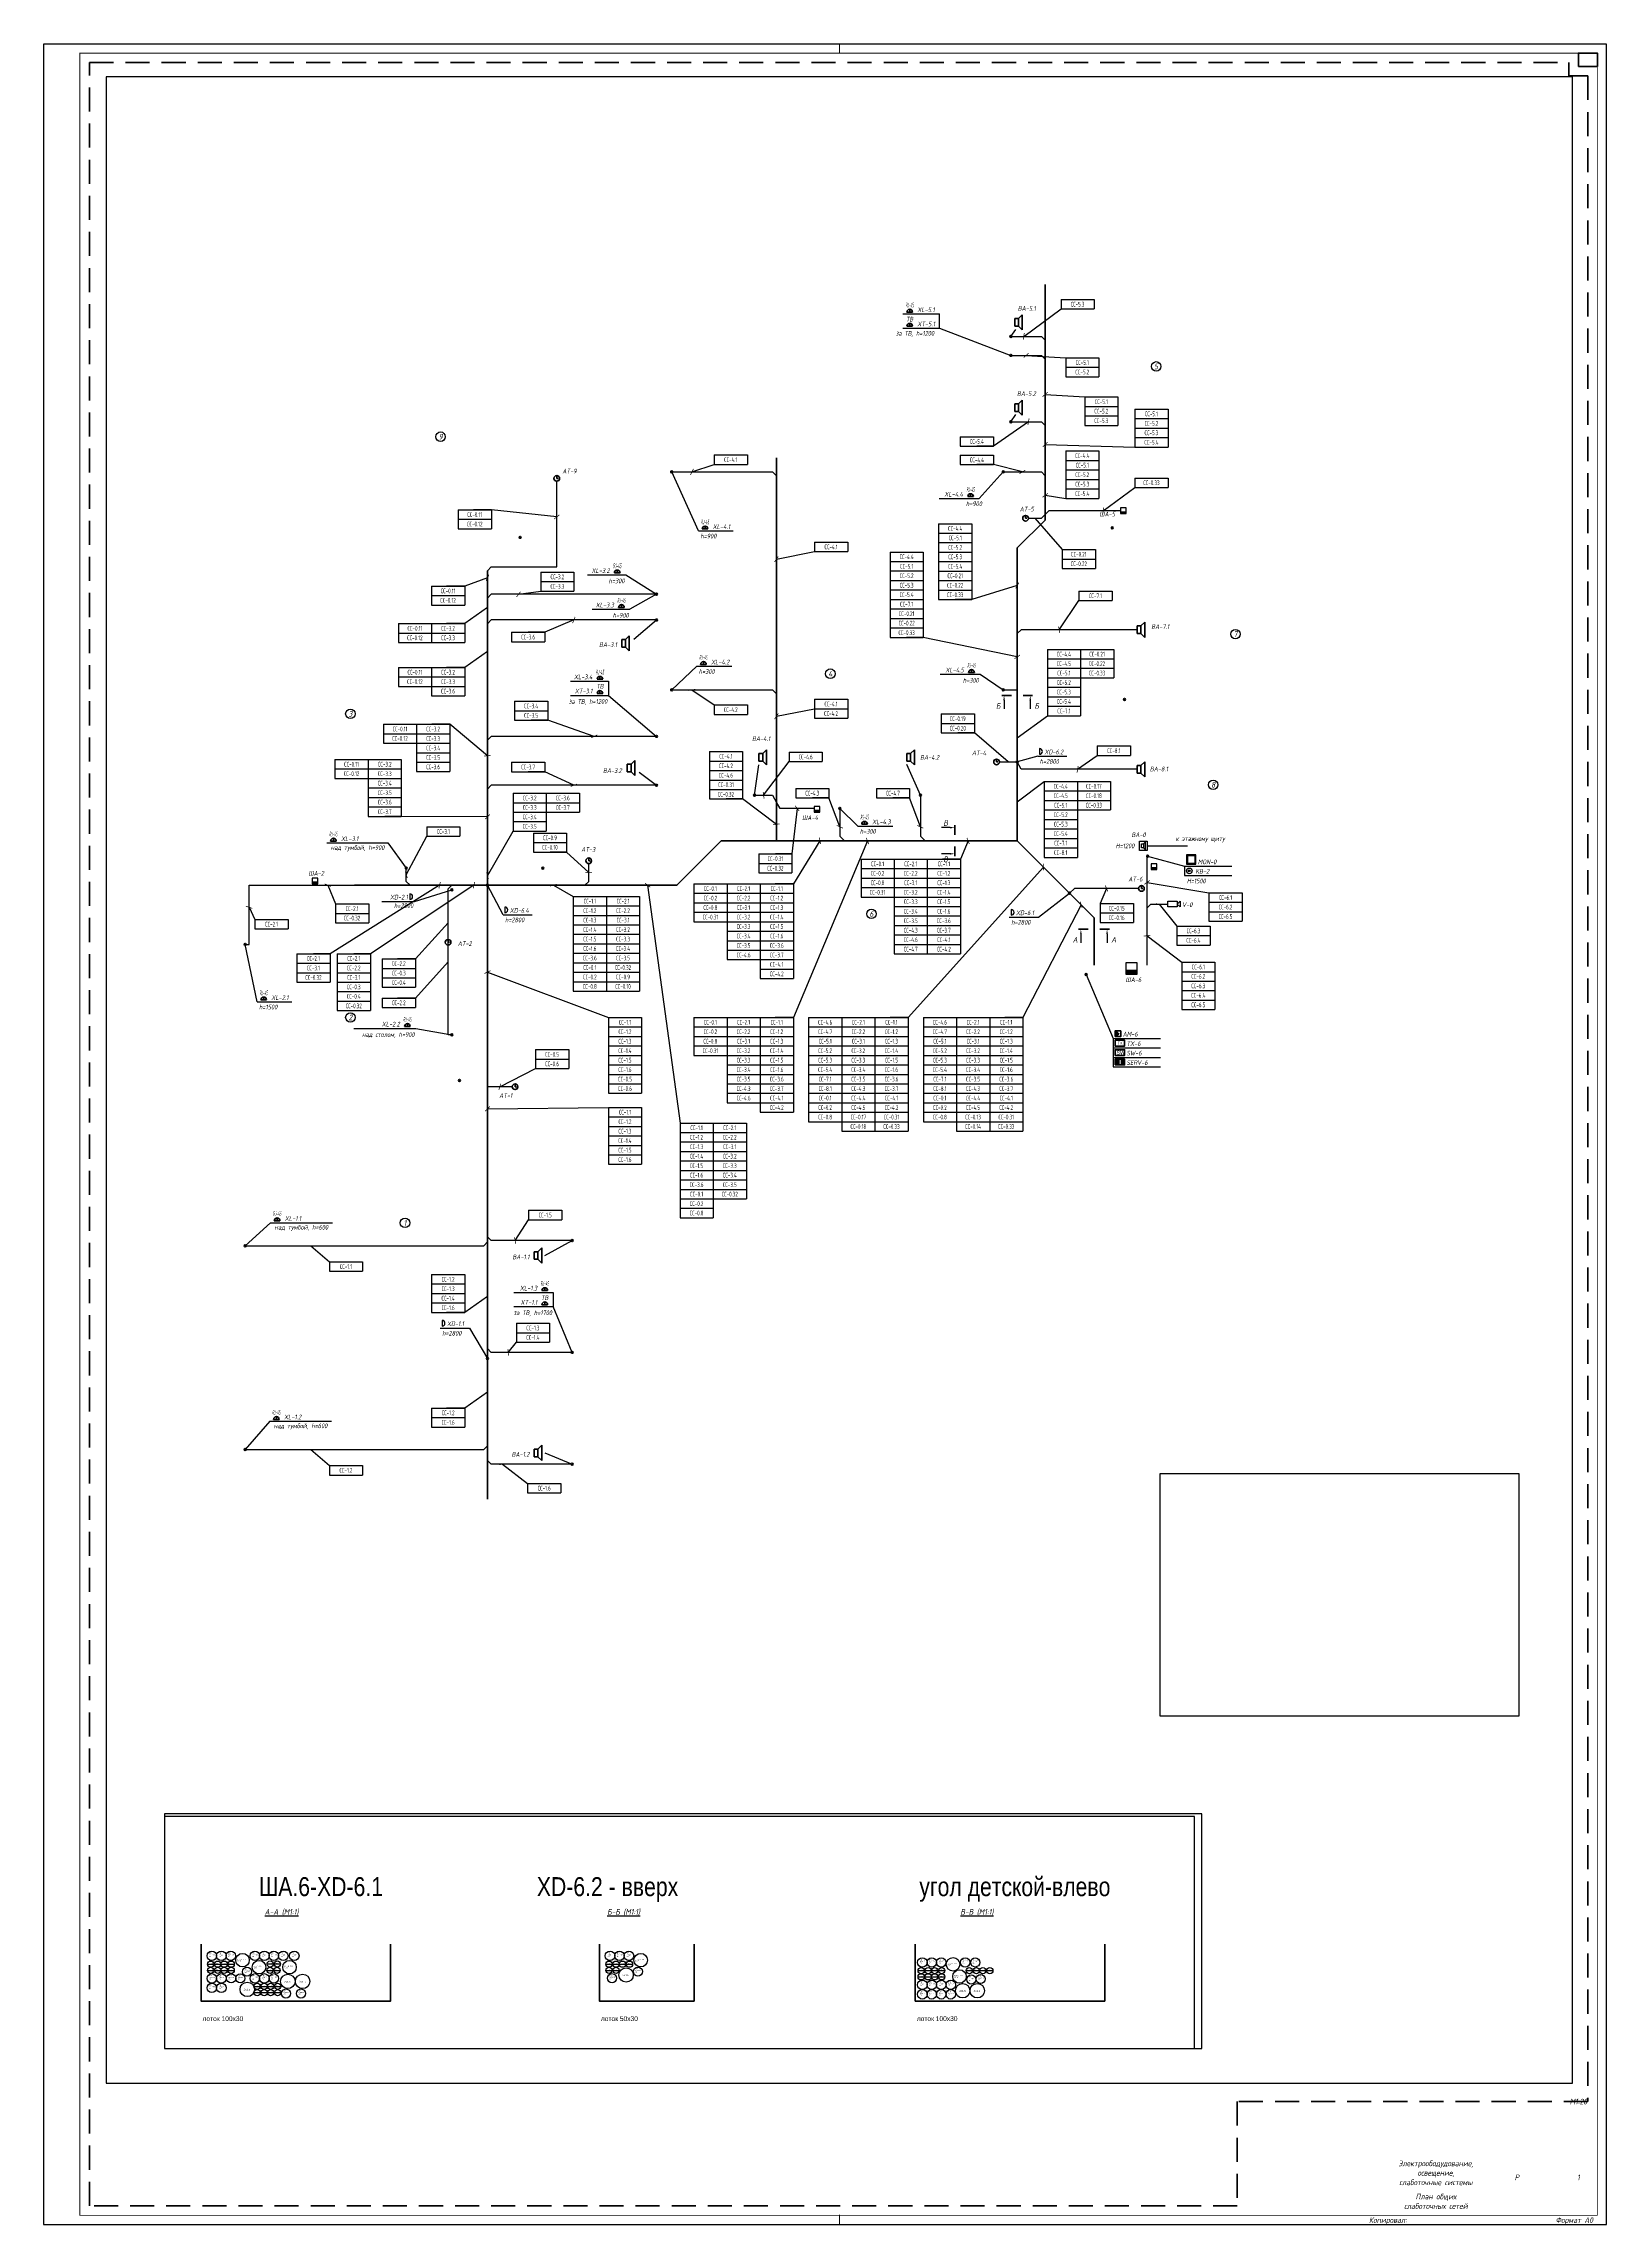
# Paper-space layout 'слаботочка' of a CAD drawing. Header units: millimetres. Extents: x 814 to 1639, y 100 to 1250.
# The model-space entities are those that its viewports show. They can reach past a viewport. Long polylines and large blocks are cut down to what shows.
import ezdxf
from ezdxf.enums import TextEntityAlignment as Align

# ---------------------------------------------------------------- set-up
doc = ezdxf.new("R2010")
doc.units = ezdxf.units.MM
doc.linetypes.add('DASHED', pattern=[19.05, 12.7, -6.35])
for name, color, linetype in [('01 Экспликация', 7, 'Continuous'), ('02 Розетки', 7, 'Continuous'), ('03 Стационарное ЭО', 7, 'Continuous'), ('04 Освещение', 7, 'Continuous'), ('05 Слаботочка', 7, 'Continuous'), ('06 Авт-ка климата', 7, 'Continuous'), ('07 Авт-ка общая', 7, 'Continuous'), ('08 Пож. и техн. сигн.', 7, 'Continuous'), ('09 ДСУП', 7, 'Continuous'), ('10 Привязка', 7, 'Continuous'), ('13 Трассы и коробки слаботочки', 7, 'Continuous'), ('stamp', 7, 'Continuous')]:
    doc.layers.add(name, color=color, linetype=linetype)
doc.layers.add('100 noprint', color=2, linetype='Continuous', plot=False)
doc.styles.add('GOST typeA', font='')
doc.styles.get("Standard").update_dxf_attribs({"font": 'arial.ttf'})
doc.styles.add('ГОСТ-ISOCPEUR', font='isocpeui.ttf', dxfattribs={"width": 0.8})
doc.styles.get('GOST typeA').set_extended_font_data('GOST type A')
doc.dimstyles.new('ISO-25', dxfattribs={"dimtxt": 2.5, "dimasz": 2.5, "dimexe": 1.25, "dimexo": 0.625, "dimtad": 1, "dimtxsty": 'Standard', "dimcen": 2.5, "dimadec": 0, "dimazin": 0, "dimtfac": 1, "dimtmove": 0, "dimatfit": 3, "dimfxl": 1, "dimarcsym": 0})

# ---------------------------------------------------------------- blocks, each defined once
blk = doc.blocks.new('краб ТВ')
at = {"color": 0, "lineweight": -2}
blk.add_lwpolyline([(0, 0), (0, 3), (3, 3), (3, 0)], close=True, dxfattribs=at)
blk.add_lwpolyline([(1, 0.5), (1, 2.5), (2, 1.5), (1, 0.5)], dxfattribs=at)
blk = doc.blocks.new('панель медная')
at = {"color": 0, "lineweight": -2}
blk.add_lwpolyline([(0, 3), (5, 3), (5, 0), (0, 0)], close=True, dxfattribs=at)
at = {"color": 0, "lineweight": -2, "style": 'GOST typeA'}
blk.add_text('TX', height=1.5, dxfattribs=at).set_placement((1.433, 0.757))
blk = doc.blocks.new('сервер')
at = {"color": 0, "lineweight": -2}
for p, q in [((0.5, 2.5), (2, 2.5)), ((0.5, 0.5), (0.5, 2.5)), ((1, 2.5), (1, 0.5)), ((1.5, 2.5), (1.5, 0.5)), ((2, 2.5), (2, 0.5)), ((3, 2.5), (4.5, 2.5)), ((0.5, 2), (2, 2)), ((3, 2), (4.5, 2)), ((0.5, 1.5), (2, 1.5)), ((3, 1.5), (4.5, 1.5)), ((0.5, 1), (2, 1)), ((3, 1), (4.5, 1)), ((2, 0.5), (0.5, 0.5)), ((3, 0.5), (4.5, 0.5))]:
    blk.add_line(p, q, dxfattribs=at)
blk.add_lwpolyline([(0, 0), (5, 0), (5, 3), (0, 3)], close=True, dxfattribs=at)
blk = doc.blocks.new('коммутатор')
at = {"color": 0, "lineweight": -2}
blk.add_lwpolyline([(0, 0), (5, 0), (5, 3), (0, 3)], close=True, dxfattribs=at)
blk.add_text('SW', height=2, dxfattribs=at).set_placement((0.724, 0.481))
blk = doc.blocks.new('часы')
at = {"color": 0, "lineweight": -2}
for q in [(9893.498, 982.52), (9894.248, 981.52)]:
    blk.add_line((9893.498, 981.52), q, dxfattribs=at)
blk.add_circle((9893.498, 981.52), 1.5, dxfattribs=at)
blk = doc.blocks.new('громкоговоритель')
at = {"color": 0, "lineweight": -2}
for p, q in [((2, 2), (4, 4)), ((4, 4), (4, -4)), ((0, -2), (0, 2)), ((0, 2), (2, 2)), ((2, 2), (2, -2)), ((2, -2), (0, -2)), ((2, -2), (4, -4))]:
    blk.add_line(p, q, dxfattribs=at)
blk = doc.blocks.new('шкаф')
blk.add_hatch(color=256).paths.add_polyline_path([(3, 0), (3, 1), (0, 1), (0, 0)])
blk.add_line((0, 1), (3, 1))
blk.add_lwpolyline([(0, 0), (3, 0), (3, 3), (0, 3)], close=True)
blk = doc.blocks.new('аудиодомофон')
at = {"color": 0, "lineweight": -2}
for p, q in [((2, 3.5), (3, 4.5)), ((3, 4.5), (3, 0.5)), ((1, 1.5), (1, 3.5)), ((1, 3.5), (2, 3.5)), ((2, 3.5), (2, 1.5)), ((2, 1.5), (1, 1.5)), ((2, 1.5), (3, 0.5))]:
    blk.add_line(p, q, dxfattribs=at)
blk.add_lwpolyline([(0, 0), (0, 5), (4, 5), (4, 0)], close=True, dxfattribs=at)
blk = doc.blocks.new('розетка RJ-45')
at = {"color": 0, "lineweight": -2}
for p, q in [((0, 0), (0, 1.5)), ((-1.5, 0), (1.5, 0))]:
    blk.add_line(p, q, dxfattribs=at)
blk.add_arc((0, 0), 1.5, 0, 180, dxfattribs=at)
at = {"color": 0, "lineweight": -2, "style": 'ГОСТ-ISOCPEUR', "width": 0.4}
blk.add_text('RJ-45', height=2.5, dxfattribs=at).set_placement((0, 2.5), align=Align.CENTER)
blk = doc.blocks.new('розетка ТВ')
at = {"color": 0, "lineweight": -2}
for p, q in [((0, 0), (0, 1.5)), ((-1.5, 0), (1.5, 0))]:
    blk.add_line(p, q, dxfattribs=at)
blk.add_arc((0, 0), 1.5, 0, 180, dxfattribs=at)
at = {"color": 0, "lineweight": -2, "style": 'ГОСТ-ISOCPEUR', "width": 0.8}
blk.add_text('ТВ', height=2.5, dxfattribs=at).set_placement((0, 2.5), align=Align.CENTER)
blk = doc.blocks.new('*T100')
at = {"layer": '02 Розетки', "color": 0, "lineweight": -2}
for p, q in [((0, 0), (350, 0)), ((0, 0), (0, -600)), ((350, 0), (350, -600)), ((0, -100), (350, -100)), ((0, -200), (350, -200)), ((0, -300), (350, -300)), ((0, -400), (350, -400)), ((0, -500), (350, -500)), ((0, -600), (350, -600))]:
    blk.add_line(p, q, dxfattribs=at)
at = {"layer": '02 Розетки', "color": 0, "char_height": 50, "width": 330, "attachment_point": 5, "style": 'ГОСТ-ISOCPEUR'}
for s, insert in [('{ЭОМ-1.1}', (175, -50)), ('{ЭОМ-2.1}', (175, -150)), ('{ЭОМ-3.1}', (175, -250)), ('{ЭОМ-3.9}', (175, -350)), ('{ЭОМ-9.1}', (175, -450)), ('{ЭОМ-6.1}', (175, -550))]:
    blk.add_mtext(s, dxfattribs=dict(at, insert=insert))
blk = doc.blocks.new('*T101')
at = {"layer": '02 Розетки', "color": 0, "lineweight": -2}
for p, q in [((0, 0), (350, 0)), ((0, 0), (0, -100)), ((350, 0), (350, -100)), ((0, -100), (350, -100))]:
    blk.add_line(p, q, dxfattribs=at)
at = {"layer": '02 Розетки', "color": 0, "insert": (175, -50), "char_height": 50, "width": 330, "attachment_point": 5, "style": 'ГОСТ-ISOCPEUR'}
blk.add_mtext('{ЭОМ-1.2}', dxfattribs=at)
blk = doc.blocks.new('*T102')
at = {"layer": '02 Розетки', "color": 0, "lineweight": -2}
for p, q in [((0, 0), (300, 0)), ((0, 0), (0, -100)), ((300, 0), (300, -100)), ((0, -100), (300, -100))]:
    blk.add_line(p, q, dxfattribs=at)
at = {"layer": '02 Розетки', "color": 0, "insert": (150, -50), "char_height": 50, "width": 280, "attachment_point": 5, "style": 'ГОСТ-ISOCPEUR'}
blk.add_mtext('{ЭОМ-1.2}', dxfattribs=at)
blk = doc.blocks.new('*T103')
at = {"layer": '02 Розетки', "color": 0, "lineweight": -2}
for p, q in [((0, 0), (350, 0)), ((0, 0), (0, -100)), ((350, 0), (350, -100)), ((0, -100), (350, -100))]:
    blk.add_line(p, q, dxfattribs=at)
at = {"layer": '02 Розетки', "color": 0, "insert": (175, -50), "char_height": 50, "width": 330, "attachment_point": 5, "style": 'ГОСТ-ISOCPEUR'}
blk.add_mtext('{ЭОМ-1.4}', dxfattribs=at)
blk = doc.blocks.new('*T104')
at = {"layer": '02 Розетки', "color": 0, "lineweight": -2}
for p, q in [((0, 0), (300, 0)), ((0, 0), (0, -100)), ((300, 0), (300, -100)), ((0, -100), (300, -100))]:
    blk.add_line(p, q, dxfattribs=at)
at = {"layer": '02 Розетки', "color": 0, "insert": (150, -50), "char_height": 50, "width": 280, "attachment_point": 5, "style": 'ГОСТ-ISOCPEUR'}
blk.add_mtext('{ЭОМ-1.5}', dxfattribs=at)
blk = doc.blocks.new('*T105')
at = {"layer": '02 Розетки', "color": 0, "lineweight": -2}
for p, q in [((0, 0), (350, 0)), ((0, 0), (0, -100)), ((350, 0), (350, -100)), ((0, -100), (350, -100))]:
    blk.add_line(p, q, dxfattribs=at)
at = {"layer": '02 Розетки', "color": 0, "insert": (175, -50), "char_height": 50, "width": 330, "attachment_point": 5, "style": 'ГОСТ-ISOCPEUR'}
blk.add_mtext('{ЭОМ-1.6}', dxfattribs=at)
blk = doc.blocks.new('*T106')
at = {"layer": '02 Розетки', "color": 0, "lineweight": -2}
for p, q in [((0, 0), (300, 0)), ((0, 0), (0, -100)), ((300, 0), (300, -100)), ((0, -100), (300, -100))]:
    blk.add_line(p, q, dxfattribs=at)
at = {"layer": '02 Розетки', "color": 0, "insert": (150, -50), "char_height": 50, "width": 280, "attachment_point": 5, "style": 'ГОСТ-ISOCPEUR'}
blk.add_mtext('{ЭОМ-1.7}', dxfattribs=at)
blk = doc.blocks.new('*T107')
at = {"layer": '02 Розетки', "color": 0, "lineweight": -2}
for p, q in [((0, 0), (350, 0)), ((0, 0), (0, -100)), ((350, 0), (350, -100)), ((0, -100), (350, -100))]:
    blk.add_line(p, q, dxfattribs=at)
at = {"layer": '02 Розетки', "color": 0, "insert": (175, -50), "char_height": 50, "width": 330, "attachment_point": 5, "style": 'ГОСТ-ISOCPEUR'}
blk.add_mtext('{ЭОМ-1.8}', dxfattribs=at)
blk = doc.blocks.new('*T108')
at = {"layer": '02 Розетки', "color": 0, "lineweight": -2}
for p, q in [((0, 0), (350, 0)), ((0, 0), (0, -100)), ((350, 0), (350, -100)), ((0, -100), (350, -100))]:
    blk.add_line(p, q, dxfattribs=at)
at = {"layer": '02 Розетки', "color": 0, "insert": (175, -50), "char_height": 50, "width": 330, "attachment_point": 5, "style": 'ГОСТ-ISOCPEUR'}
blk.add_mtext('{ЭОМ-1.14}', dxfattribs=at)
blk = doc.blocks.new('*T109')
at = {"layer": '02 Розетки', "color": 0, "lineweight": -2}
for p, q in [((0, 0), (300, 0)), ((0, 0), (0, -100)), ((300, 0), (300, -100)), ((0, -100), (300, -100))]:
    blk.add_line(p, q, dxfattribs=at)
at = {"layer": '02 Розетки', "color": 0, "insert": (150, -50), "char_height": 50, "width": 280, "attachment_point": 5, "style": 'ГОСТ-ISOCPEUR'}
blk.add_mtext('{ЭОМ-1.9}', dxfattribs=at)
blk = doc.blocks.new('*T110')
at = {"layer": '02 Розетки', "color": 0, "lineweight": -2}
for p, q in [((0, 0), (300, 0)), ((0, 0), (0, -100)), ((300, 0), (300, -100)), ((0, -100), (300, -100))]:
    blk.add_line(p, q, dxfattribs=at)
at = {"layer": '02 Розетки', "color": 0, "insert": (150, -50), "char_height": 50, "width": 280, "attachment_point": 5, "style": 'ГОСТ-ISOCPEUR'}
blk.add_mtext('{ЭОМ-1.9}', dxfattribs=at)
blk = doc.blocks.new('*T111')
at = {"layer": '02 Розетки', "color": 0, "lineweight": -2}
for p, q in [((0, 0), (300, 0)), ((0, 0), (0, -100)), ((300, 0), (300, -100)), ((0, -100), (300, -100))]:
    blk.add_line(p, q, dxfattribs=at)
at = {"layer": '02 Розетки', "color": 0, "insert": (150, -50), "char_height": 50, "width": 280, "attachment_point": 5, "style": 'ГОСТ-ISOCPEUR'}
blk.add_mtext('{ЭОМ-1.9}', dxfattribs=at)
blk = doc.blocks.new('*T112')
at = {"layer": '02 Розетки', "color": 0, "lineweight": -2}
for p, q in [((0, 0), (300, 0)), ((0, 0), (0, -100)), ((300, 0), (300, -100)), ((0, -100), (300, -100))]:
    blk.add_line(p, q, dxfattribs=at)
at = {"layer": '02 Розетки', "color": 0, "insert": (150, -50), "char_height": 50, "width": 280, "attachment_point": 5, "style": 'ГОСТ-ISOCPEUR'}
blk.add_mtext('{ЭОМ-1.11}', dxfattribs=at)
blk = doc.blocks.new('*T113')
at = {"layer": '02 Розетки', "color": 0, "lineweight": -2}
for p, q in [((0, 0), (350, 0)), ((0, 0), (0, -600)), ((350, 0), (350, -600)), ((0, -100), (350, -100)), ((0, -200), (350, -200)), ((0, -300), (350, -300)), ((0, -400), (350, -400)), ((0, -500), (350, -500)), ((0, -600), (350, -600))]:
    blk.add_line(p, q, dxfattribs=at)
at = {"layer": '02 Розетки', "color": 0, "char_height": 50, "width": 330, "attachment_point": 5, "style": 'ГОСТ-ISOCPEUR'}
for s, insert in [('{ЭОМ-1.1}', (175, -50)), ('ЭОМ-2.1', (175, -150)), ('{ЭОМ-3.1}', (175, -250)), ('{ЭОМ-3.9}', (175, -350)), ('{ЭОМ-9.1}', (175, -450)), ('{ЭОМ-6.5}', (175, -550))]:
    blk.add_mtext(s, dxfattribs=dict(at, insert=insert))
blk = doc.blocks.new('*T114')
at = {"layer": '02 Розетки', "color": 0, "lineweight": -2}
for p, q in [((0, 0), (350, 0)), ((0, 0), (0, -100)), ((350, 0), (350, -100)), ((0, -100), (350, -100))]:
    blk.add_line(p, q, dxfattribs=at)
at = {"layer": '02 Розетки', "color": 0, "insert": (175, -50), "char_height": 50, "width": 330, "attachment_point": 5, "style": 'ГОСТ-ISOCPEUR'}
blk.add_mtext('{ЭОМ-1.1}', dxfattribs=at)
blk = doc.blocks.new('*T115')
at = {"layer": '02 Розетки', "color": 0, "lineweight": -2}
for p, q in [((0, 0), (350, 0)), ((0, 0), (0, -100)), ((350, 0), (350, -100)), ((0, -100), (350, -100))]:
    blk.add_line(p, q, dxfattribs=at)
at = {"layer": '02 Розетки', "color": 0, "insert": (175, -50), "char_height": 50, "width": 330, "attachment_point": 5, "style": 'ГОСТ-ISOCPEUR'}
blk.add_mtext('ЭОМ-2.1', dxfattribs=at)
blk = doc.blocks.new('*T116')
at = {"layer": '02 Розетки', "color": 0, "lineweight": -2}
for p, q in [((0, 0), (350, 0)), ((0, 0), (0, -100)), ((350, 0), (350, -100)), ((0, -100), (350, -100))]:
    blk.add_line(p, q, dxfattribs=at)
at = {"layer": '02 Розетки', "color": 0, "insert": (175, -50), "char_height": 50, "width": 330, "attachment_point": 5, "style": 'ГОСТ-ISOCPEUR'}
blk.add_mtext('{ЭОМ-2.2}', dxfattribs=at)
blk = doc.blocks.new('*T117')
at = {"layer": '02 Розетки', "color": 0, "lineweight": -2}
for p, q in [((0, 0), (350, 0)), ((0, 0), (0, -100)), ((350, 0), (350, -100)), ((0, -100), (350, -100))]:
    blk.add_line(p, q, dxfattribs=at)
at = {"layer": '02 Розетки', "color": 0, "insert": (175, -50), "char_height": 50, "width": 330, "attachment_point": 5, "style": 'ГОСТ-ISOCPEUR'}
blk.add_mtext('{ЭОМ-2.2}', dxfattribs=at)
blk = doc.blocks.new('*T118')
at = {"layer": '02 Розетки', "color": 0, "lineweight": -2}
for p, q in [((0, 0), (350, 0)), ((0, 0), (0, -100)), ((350, 0), (350, -100)), ((0, -100), (350, -100))]:
    blk.add_line(p, q, dxfattribs=at)
at = {"layer": '02 Розетки', "color": 0, "insert": (175, -50), "char_height": 50, "width": 330, "attachment_point": 5, "style": 'ГОСТ-ISOCPEUR'}
blk.add_mtext('{ЭОМ-2.3}', dxfattribs=at)
blk = doc.blocks.new('*T119')
at = {"layer": '02 Розетки', "color": 0, "lineweight": -2}
for p, q in [((0, 0), (350, 0)), ((0, 0), (0, -100)), ((350, 0), (350, -100)), ((0, -100), (350, -100))]:
    blk.add_line(p, q, dxfattribs=at)
at = {"layer": '02 Розетки', "color": 0, "insert": (175, -50), "char_height": 50, "width": 330, "attachment_point": 5, "style": 'ГОСТ-ISOCPEUR'}
blk.add_mtext('{ЭОМ-2.4}', dxfattribs=at)
blk = doc.blocks.new('*T120')
at = {"layer": '02 Розетки', "color": 0, "lineweight": -2}
for p, q in [((0, 0), (350, 0)), ((0, 0), (0, -400)), ((350, 0), (350, -400)), ((0, -100), (350, -100)), ((0, -200), (350, -200)), ((0, -300), (350, -300)), ((0, -400), (350, -400))]:
    blk.add_line(p, q, dxfattribs=at)
at = {"layer": '02 Розетки', "color": 0, "char_height": 50, "width": 330, "attachment_point": 5, "style": 'ГОСТ-ISOCPEUR'}
for s, insert in [('{ЭОМ-3.1}', (175, -50)), ('{ЭОМ-3.9}', (175, -150)), ('{ЭОМ-9.1}', (175, -250)), ('{ЭОМ-6.7}', (175, -350))]:
    blk.add_mtext(s, dxfattribs=dict(at, insert=insert))
blk = doc.blocks.new('*T121')
at = {"layer": '02 Розетки', "color": 0, "lineweight": -2}
for p, q in [((0, 0), (350, 0)), ((0, 0), (0, -100)), ((350, 0), (350, -100)), ((0, -100), (350, -100))]:
    blk.add_line(p, q, dxfattribs=at)
at = {"layer": '02 Розетки', "color": 0, "insert": (175, -50), "char_height": 50, "width": 330, "attachment_point": 5, "style": 'ГОСТ-ISOCPEUR'}
blk.add_mtext('{ЭОМ-3.3}', dxfattribs=at)
blk = doc.blocks.new('*T122')
at = {"layer": '02 Розетки', "color": 0, "lineweight": -2}
for p, q in [((0, 0), (350, 0)), ((0, 0), (0, -300)), ((350, 0), (350, -300)), ((0, -100), (350, -100)), ((0, -200), (350, -200)), ((0, -300), (350, -300))]:
    blk.add_line(p, q, dxfattribs=at)
at = {"layer": '02 Розетки', "color": 0, "char_height": 50, "width": 330, "attachment_point": 5, "style": 'ГОСТ-ISOCPEUR'}
for s, insert in [('{ЭОМ-3.4}', (175, -50)), ('{ЭОМ-3.9}', (175, -150)), ('{ЭОМ-9.1}', (175, -250))]:
    blk.add_mtext(s, dxfattribs=dict(at, insert=insert))
blk = doc.blocks.new('*T123')
at = {"layer": '02 Розетки', "color": 0, "lineweight": -2}
for p, q in [((0, 0), (350, 0)), ((0, 0), (0, -300)), ((350, 0), (350, -300)), ((0, -100), (350, -100)), ((0, -200), (350, -200)), ((0, -300), (350, -300))]:
    blk.add_line(p, q, dxfattribs=at)
at = {"layer": '02 Розетки', "color": 0, "char_height": 50, "width": 330, "attachment_point": 5, "style": 'ГОСТ-ISOCPEUR'}
for s, insert in [('{ЭОМ-3.6}', (175, -50)), ('{ЭОМ-3.9}', (175, -150)), ('{ЭОМ-9.1}', (175, -250))]:
    blk.add_mtext(s, dxfattribs=dict(at, insert=insert))
blk = doc.blocks.new('*T124')
at = {"layer": '02 Розетки', "color": 0, "lineweight": -2}
for p, q in [((0, 0), (350, 0)), ((0, 0), (0, -200)), ((350, 0), (350, -200)), ((0, -100), (350, -100)), ((0, -200), (350, -200))]:
    blk.add_line(p, q, dxfattribs=at)
at = {"layer": '02 Розетки', "color": 0, "char_height": 50, "width": 330, "attachment_point": 5, "style": 'ГОСТ-ISOCPEUR'}
for s, insert in [('{ЭОМ-3.8}', (175, -50)), ('{ЭОМ-9.1}', (175, -150))]:
    blk.add_mtext(s, dxfattribs=dict(at, insert=insert))
blk = doc.blocks.new('*T125')
at = {"layer": '02 Розетки', "color": 0, "lineweight": -2}
for p, q in [((0, 0), (350, 0)), ((0, 0), (0, -100)), ((350, 0), (350, -100)), ((0, -100), (350, -100))]:
    blk.add_line(p, q, dxfattribs=at)
at = {"layer": '02 Розетки', "color": 0, "insert": (175, -50), "char_height": 50, "width": 330, "attachment_point": 5, "style": 'ГОСТ-ISOCPEUR'}
blk.add_mtext('{ЭОМ-3.8}', dxfattribs=at)
blk = doc.blocks.new('*T126')
at = {"layer": '02 Розетки', "color": 0, "lineweight": -2}
for p, q in [((0, 0), (350, 0)), ((0, 0), (0, -100)), ((350, 0), (350, -100)), ((0, -100), (350, -100))]:
    blk.add_line(p, q, dxfattribs=at)
at = {"layer": '02 Розетки', "color": 0, "insert": (175, -50), "char_height": 50, "width": 330, "attachment_point": 5, "style": 'ГОСТ-ISOCPEUR'}
blk.add_mtext('{ЭОМ-9.1}', dxfattribs=at)
blk = doc.blocks.new('*T127')
at = {"layer": '03 Стационарное ЭО', "color": 0, "lineweight": -2}
for p, q in [((0, 0), (350, 0)), ((0, 0), (0, -100)), ((350, 0), (350, -100)), ((0, -100), (350, -100))]:
    blk.add_line(p, q, dxfattribs=at)
at = {"layer": '03 Стационарное ЭО', "color": 0, "insert": (175, -50), "char_height": 50, "width": 330, "attachment_point": 5, "style": 'GOST typeA'}
blk.add_mtext('{\\W0.9;ЭОМ-9.31}', dxfattribs=at)
blk = doc.blocks.new('*T128')
at = {"layer": '02 Розетки', "color": 0, "lineweight": -2}
for p, q in [((0, 0), (350, 0)), ((0, 0), (0, -100)), ((350, 0), (350, -100)), ((0, -100), (350, -100))]:
    blk.add_line(p, q, dxfattribs=at)
at = {"layer": '02 Розетки', "color": 0, "insert": (175, -50), "char_height": 50, "width": 330, "attachment_point": 5, "style": 'ГОСТ-ISOCPEUR'}
blk.add_mtext('{ЭОМ-6.2}', dxfattribs=at)
blk = doc.blocks.new('*T129')
at = {"layer": '02 Розетки', "color": 0, "lineweight": -2}
for p, q in [((0, 0), (350, 0)), ((0, 0), (0, -100)), ((350, 0), (350, -100)), ((0, -100), (350, -100))]:
    blk.add_line(p, q, dxfattribs=at)
at = {"layer": '02 Розетки', "color": 0, "insert": (175, -50), "char_height": 50, "width": 330, "attachment_point": 5, "style": 'ГОСТ-ISOCPEUR'}
blk.add_mtext('{ЭОМ-6.3}', dxfattribs=at)
blk = doc.blocks.new('*T130')
at = {"layer": '02 Розетки', "color": 0, "lineweight": -2}
for p, q in [((0, 0), (350, 0)), ((0, 0), (0, -100)), ((350, 0), (350, -100)), ((0, -100), (350, -100))]:
    blk.add_line(p, q, dxfattribs=at)
at = {"layer": '02 Розетки', "color": 0, "insert": (175, -50), "char_height": 50, "width": 330, "attachment_point": 5, "style": 'ГОСТ-ISOCPEUR'}
blk.add_mtext('{ЭОМ-6.4}', dxfattribs=at)
blk = doc.blocks.new('*T131')
at = {"layer": '02 Розетки', "color": 0, "lineweight": -2}
for p, q in [((0, 0), (350, 0)), ((0, 0), (0, -100)), ((350, 0), (350, -100)), ((0, -100), (350, -100))]:
    blk.add_line(p, q, dxfattribs=at)
at = {"layer": '02 Розетки', "color": 0, "insert": (175, -50), "char_height": 50, "width": 330, "attachment_point": 5, "style": 'ГОСТ-ISOCPEUR'}
blk.add_mtext('{ЭОМ-6.6}', dxfattribs=at)
blk = doc.blocks.new('*T132')
at = {"layer": '02 Розетки', "color": 0, "lineweight": -2}
for p, q in [((0, 0), (350, 0)), ((0, 0), (0, -900)), ((350, 0), (350, -900)), ((0, -100), (350, -100)), ((0, -200), (350, -200)), ((0, -300), (350, -300)), ((0, -400), (350, -400)), ((0, -500), (350, -500)), ((0, -600), (350, -600)), ((0, -700), (350, -700)), ((0, -800), (350, -800)), ((0, -900), (350, -900))]:
    blk.add_line(p, q, dxfattribs=at)
at = {"layer": '02 Розетки', "color": 0, "char_height": 50, "width": 330, "attachment_point": 5, "style": 'ГОСТ-ISOCPEUR'}
for s, insert in [('{ЭОМ-6.9}', (175, -50)), ('{ЭОМ-4.1}', (175, -150)), ('{ЭОМ-8.1}', (175, -250)), ('{ЭОМ-7.1}', (175, -350)), ('{ЭОМ-7.2}', (175, -450)), ('{ЭОМ-7.3}', (175, -550)), ('{ЭОМ-5.1}', (175, -650)), ('{ЭОМ-5.2}', (175, -750)), ('{ЭОМ-5.3}', (175, -850))]:
    blk.add_mtext(s, dxfattribs=dict(at, insert=insert))
blk = doc.blocks.new('*T133')
at = {"layer": '02 Розетки', "color": 0, "lineweight": -2}
for p, q in [((0, 0), (350, 0)), ((0, 0), (0, -700)), ((350, 0), (350, -700)), ((0, -100), (350, -100)), ((0, -200), (350, -200)), ((0, -300), (350, -300)), ((0, -400), (350, -400)), ((0, -500), (350, -500)), ((0, -600), (350, -600)), ((0, -700), (350, -700))]:
    blk.add_line(p, q, dxfattribs=at)
at = {"layer": '02 Розетки', "color": 0, "char_height": 50, "width": 330, "attachment_point": 5, "style": 'ГОСТ-ISOCPEUR'}
for s, insert in [('{ЭОМ-6.9}', (175, -50)), ('{ЭОМ-7.1}', (175, -150)), ('{ЭОМ-7.2}', (175, -250)), ('{ЭОМ-7.3}', (175, -350)), ('{ЭОМ-5.1}', (175, -450)), ('{ЭОМ-5.2}', (175, -550)), ('{ЭОМ-5.3}', (175, -650))]:
    blk.add_mtext(s, dxfattribs=dict(at, insert=insert))
blk = doc.blocks.new('*T134')
at = {"layer": '02 Розетки', "color": 0, "lineweight": -2}
for p, q in [((0, 0), (350, 0)), ((0, 0), (0, -700)), ((350, 0), (350, -700)), ((0, -100), (350, -100)), ((0, -200), (350, -200)), ((0, -300), (350, -300)), ((0, -400), (350, -400)), ((0, -500), (350, -500)), ((0, -600), (350, -600)), ((0, -700), (350, -700))]:
    blk.add_line(p, q, dxfattribs=at)
at = {"layer": '02 Розетки', "color": 0, "char_height": 50, "width": 330, "attachment_point": 5, "style": 'ГОСТ-ISOCPEUR'}
for s, insert in [('{ЭОМ-6.9}', (175, -50)), ('{ЭОМ-7.1}', (175, -150)), ('{ЭОМ-7.2}', (175, -250)), ('{ЭОМ-7.3}', (175, -350)), ('{ЭОМ-5.1}', (175, -450)), ('{ЭОМ-5.2}', (175, -550)), ('{ЭОМ-5.3}', (175, -650))]:
    blk.add_mtext(s, dxfattribs=dict(at, insert=insert))
blk = doc.blocks.new('*T135')
at = {"layer": '02 Розетки', "color": 0, "lineweight": -2}
for p, q in [((0, 0), (350, 0)), ((0, 0), (0, -300)), ((350, 0), (350, -300)), ((0, -100), (350, -100)), ((0, -200), (350, -200)), ((0, -300), (350, -300))]:
    blk.add_line(p, q, dxfattribs=at)
at = {"layer": '02 Розетки', "color": 0, "char_height": 50, "width": 330, "attachment_point": 5, "style": 'ГОСТ-ISOCPEUR'}
for s, insert in [('{ЭОМ-5.1}', (175, -50)), ('{ЭОМ-5.2}', (175, -150)), ('{ЭОМ-5.3}', (175, -250))]:
    blk.add_mtext(s, dxfattribs=dict(at, insert=insert))
blk = doc.blocks.new('*T136')
at = {"layer": '02 Розетки', "color": 0, "lineweight": -2}
for p, q in [((0, 0), (300, 0)), ((0, 0), (0, -100)), ((300, 0), (300, -100)), ((0, -100), (300, -100))]:
    blk.add_line(p, q, dxfattribs=at)
at = {"layer": '02 Розетки', "color": 0, "insert": (150, -50), "char_height": 50, "width": 280, "attachment_point": 5, "style": 'ГОСТ-ISOCPEUR'}
blk.add_mtext('{ЭОМ-1.13}', dxfattribs=at)
blk = doc.blocks.new('*T137')
at = {"layer": '02 Розетки', "color": 0, "lineweight": -2}
for p, q in [((0, 0), (350, 0)), ((0, 0), (0, -100)), ((350, 0), (350, -100)), ((0, -100), (350, -100))]:
    blk.add_line(p, q, dxfattribs=at)
at = {"layer": '02 Розетки', "color": 0, "insert": (175, -50), "char_height": 50, "width": 330, "attachment_point": 5, "style": 'ГОСТ-ISOCPEUR'}
blk.add_mtext('{ЭОМ-1.15}', dxfattribs=at)
blk = doc.blocks.new('*T138')
at = {"layer": '02 Розетки', "color": 0, "lineweight": -2}
for p, q in [((0, 0), (350, 0)), ((0, 0), (0, -100)), ((350, 0), (350, -100)), ((0, -100), (350, -100))]:
    blk.add_line(p, q, dxfattribs=at)
at = {"layer": '02 Розетки', "color": 0, "insert": (175, -50), "char_height": 50, "width": 330, "attachment_point": 5, "style": 'ГОСТ-ISOCPEUR'}
blk.add_mtext('{ЭОМ-4.1}', dxfattribs=at)
blk = doc.blocks.new('*T139')
at = {"layer": '02 Розетки', "color": 0, "lineweight": -2}
for p, q in [((0, 0), (350, 0)), ((0, 0), (0, -100)), ((350, 0), (350, -100)), ((0, -100), (350, -100))]:
    blk.add_line(p, q, dxfattribs=at)
at = {"layer": '02 Розетки', "color": 0, "insert": (175, -50), "char_height": 50, "width": 330, "attachment_point": 5, "style": 'ГОСТ-ISOCPEUR'}
blk.add_mtext('{ЭОМ-4.2}', dxfattribs=at)
blk = doc.blocks.new('*T140')
at = {"layer": '02 Розетки', "color": 0, "lineweight": -2}
for p, q in [((0, 0), (350, 0)), ((0, 0), (0, -100)), ((350, 0), (350, -100)), ((0, -100), (350, -100))]:
    blk.add_line(p, q, dxfattribs=at)
at = {"layer": '02 Розетки', "color": 0, "insert": (175, -50), "char_height": 50, "width": 330, "attachment_point": 5, "style": 'ГОСТ-ISOCPEUR'}
blk.add_mtext('{ЭОМ-4.4}', dxfattribs=at)
blk = doc.blocks.new('*T141')
at = {"layer": '02 Розетки', "color": 0, "lineweight": -2}
for p, q in [((0, 0), (350, 0)), ((0, 0), (0, -100)), ((350, 0), (350, -100)), ((0, -100), (350, -100))]:
    blk.add_line(p, q, dxfattribs=at)
at = {"layer": '02 Розетки', "color": 0, "insert": (175, -50), "char_height": 50, "width": 330, "attachment_point": 5, "style": 'ГОСТ-ISOCPEUR'}
blk.add_mtext('{ЭОМ-4.6}', dxfattribs=at)
blk = doc.blocks.new('*T142')
at = {"layer": '02 Розетки', "color": 0, "lineweight": -2}
for p, q in [((0, 0), (350, 0)), ((0, 0), (0, -100)), ((350, 0), (350, -100)), ((0, -100), (350, -100))]:
    blk.add_line(p, q, dxfattribs=at)
at = {"layer": '02 Розетки', "color": 0, "insert": (175, -50), "char_height": 50, "width": 330, "attachment_point": 5, "style": 'ГОСТ-ISOCPEUR'}
blk.add_mtext('{ЭОМ-4.8}', dxfattribs=at)
blk = doc.blocks.new('*T143')
at = {"layer": '02 Розетки', "color": 0, "lineweight": -2}
for p, q in [((0, 0), (350, 0)), ((0, 0), (0, -100)), ((350, 0), (350, -100)), ((0, -100), (350, -100))]:
    blk.add_line(p, q, dxfattribs=at)
at = {"layer": '02 Розетки', "color": 0, "insert": (175, -50), "char_height": 50, "width": 330, "attachment_point": 5, "style": 'ГОСТ-ISOCPEUR'}
blk.add_mtext('{ЭОМ-4.9}', dxfattribs=at)
blk = doc.blocks.new('*T144')
at = {"layer": '02 Розетки', "color": 0, "lineweight": -2}
for p, q in [((0, 0), (350, 0)), ((0, 0), (0, -100)), ((350, 0), (350, -100)), ((0, -100), (350, -100))]:
    blk.add_line(p, q, dxfattribs=at)
at = {"layer": '02 Розетки', "color": 0, "insert": (175, -50), "char_height": 50, "width": 330, "attachment_point": 5, "style": 'ГОСТ-ISOCPEUR'}
blk.add_mtext('{ЭОМ-4.11}', dxfattribs=at)
blk = doc.blocks.new('*T145')
at = {"layer": '02 Розетки', "color": 0, "lineweight": -2}
for p, q in [((0, 0), (350, 0)), ((0, 0), (0, -100)), ((350, 0), (350, -100)), ((0, -100), (350, -100))]:
    blk.add_line(p, q, dxfattribs=at)
at = {"layer": '02 Розетки', "color": 0, "insert": (175, -50), "char_height": 50, "width": 330, "attachment_point": 5, "style": 'ГОСТ-ISOCPEUR'}
blk.add_mtext('{ЭОМ-4.12}', dxfattribs=at)
blk = doc.blocks.new('*T146')
at = {"layer": '02 Розетки', "color": 0, "lineweight": -2}
for p, q in [((0, 0), (350, 0)), ((0, 0), (0, -100)), ((350, 0), (350, -100)), ((0, -100), (350, -100))]:
    blk.add_line(p, q, dxfattribs=at)
at = {"layer": '02 Розетки', "color": 0, "insert": (175, -50), "char_height": 50, "width": 330, "attachment_point": 5, "style": 'ГОСТ-ISOCPEUR'}
blk.add_mtext('{ЭОМ-4.14}', dxfattribs=at)
blk = doc.blocks.new('*T147')
at = {"layer": '02 Розетки', "color": 0, "lineweight": -2}
for p, q in [((0, 0), (350, 0)), ((0, 0), (0, -100)), ((350, 0), (350, -100)), ((0, -100), (350, -100))]:
    blk.add_line(p, q, dxfattribs=at)
at = {"layer": '02 Розетки', "color": 0, "insert": (175, -50), "char_height": 50, "width": 330, "attachment_point": 5, "style": 'ГОСТ-ISOCPEUR'}
blk.add_mtext('{ЭОМ-8.1}', dxfattribs=at)
blk = doc.blocks.new('*T148')
at = {"layer": '02 Розетки', "color": 0, "lineweight": -2}
for p, q in [((0, 0), (350, 0)), ((0, 0), (0, -500)), ((350, 0), (350, -500)), ((0, -100), (350, -100)), ((0, -200), (350, -200)), ((0, -300), (350, -300)), ((0, -400), (350, -400)), ((0, -500), (350, -500))]:
    blk.add_line(p, q, dxfattribs=at)
at = {"layer": '02 Розетки', "color": 0, "char_height": 50, "width": 330, "attachment_point": 5, "style": 'ГОСТ-ISOCPEUR'}
for s, insert in [('{ЭОМ-5.9}', (175, -50)), ('{ЭОМ-5.10}', (175, -150)), ('{ЭОМ-5.11}', (175, -250)), ('{ЭОМ-5.12}', (175, -350)), ('{ЭОМ-5.13}', (175, -450))]:
    blk.add_mtext(s, dxfattribs=dict(at, insert=insert))
blk = doc.blocks.new('*T149')
at = {"layer": '02 Розетки', "color": 0, "lineweight": -2}
for p, q in [((0, 0), (350, 0)), ((0, 0), (0, -400)), ((350, 0), (350, -400)), ((0, -100), (350, -100)), ((0, -200), (350, -200)), ((0, -300), (350, -300)), ((0, -400), (350, -400))]:
    blk.add_line(p, q, dxfattribs=at)
at = {"layer": '02 Розетки', "color": 0, "char_height": 50, "width": 330, "attachment_point": 5, "style": 'ГОСТ-ISOCPEUR'}
for s, insert in [('{ЭОМ-5.1}', (175, -50)), ('{ЭОМ-5.2}', (175, -150)), ('{ЭОМ-5.3}', (175, -250)), ('{ЭОМ-7.3}', (175, -350))]:
    blk.add_mtext(s, dxfattribs=dict(at, insert=insert))
blk = doc.blocks.new('*T150')
at = {"layer": '02 Розетки', "color": 0, "lineweight": -2}
for p, q in [((0, 0), (350, 0)), ((0, 0), (0, -100)), ((350, 0), (350, -100)), ((0, -100), (350, -100))]:
    blk.add_line(p, q, dxfattribs=at)
at = {"layer": '02 Розетки', "color": 0, "insert": (175, -50), "char_height": 50, "width": 330, "attachment_point": 5, "style": 'ГОСТ-ISOCPEUR'}
blk.add_mtext('{ЭОМ-5.4}', dxfattribs=at)
blk = doc.blocks.new('*T151')
at = {"layer": '02 Розетки', "color": 0, "lineweight": -2}
for p, q in [((0, 0), (350, 0)), ((0, 0), (0, -100)), ((350, 0), (350, -100)), ((0, -100), (350, -100))]:
    blk.add_line(p, q, dxfattribs=at)
at = {"layer": '02 Розетки', "color": 0, "insert": (175, -50), "char_height": 50, "width": 330, "attachment_point": 5, "style": 'ГОСТ-ISOCPEUR'}
blk.add_mtext('{ЭОМ-5.6}', dxfattribs=at)
blk = doc.blocks.new('*T152')
at = {"layer": '02 Розетки', "color": 0, "lineweight": -2}
for p, q in [((0, 0), (350, 0)), ((0, 0), (0, -100)), ((350, 0), (350, -100)), ((0, -100), (350, -100))]:
    blk.add_line(p, q, dxfattribs=at)
at = {"layer": '02 Розетки', "color": 0, "insert": (175, -50), "char_height": 50, "width": 330, "attachment_point": 5, "style": 'ГОСТ-ISOCPEUR'}
blk.add_mtext('{ЭОМ-5.8}', dxfattribs=at)
blk = doc.blocks.new('*T153')
at = {"layer": '02 Розетки', "color": 0, "lineweight": -2}
for p, q in [((0, 0), (350, 0)), ((0, 0), (0, -100)), ((350, 0), (350, -100)), ((0, -100), (350, -100))]:
    blk.add_line(p, q, dxfattribs=at)
at = {"layer": '02 Розетки', "color": 0, "insert": (175, -50), "char_height": 50, "width": 330, "attachment_point": 5, "style": 'ГОСТ-ISOCPEUR'}
blk.add_mtext('{ЭОМ-5.13}', dxfattribs=at)
blk = doc.blocks.new('*T155')
at = {"layer": '03 Стационарное ЭО', "color": 0, "lineweight": -2}
for p, q in [((0, 0), (400, 0)), ((0, 0), (0, -500)), ((400, 0), (400, -500)), ((0, -100), (400, -100)), ((0, -200), (400, -200)), ((0, -300), (400, -300)), ((0, -400), (400, -400)), ((0, -500), (400, -500))]:
    blk.add_line(p, q, dxfattribs=at)
at = {"layer": '03 Стационарное ЭО', "color": 0, "char_height": 50, "width": 380, "attachment_point": 5, "style": 'GOST typeA'}
for s, insert in [('{\\W0.9;ЭОМ-1.31}', (200, -50)), ('{\\W0.9;ЭОМ-1.32}', (200, -150)), ('{\\W0.9;ЭОМ-2.31}', (200, -250)), ('{\\W0.9;ЭОМ-9.31}', (200, -350)), ('{\\W0.9;ЭОМ-0.1}', (200, -450))]:
    blk.add_mtext(s, dxfattribs=dict(at, insert=insert))
blk = doc.blocks.new('*T156')
at = {"layer": '03 Стационарное ЭО', "color": 0, "lineweight": -2}
for p, q in [((0, 0), (350, 0)), ((0, 0), (0, -100)), ((350, 0), (350, -100)), ((0, -100), (350, -100))]:
    blk.add_line(p, q, dxfattribs=at)
at = {"layer": '03 Стационарное ЭО', "color": 0, "insert": (175, -50), "char_height": 50, "width": 330, "attachment_point": 5, "style": 'GOST typeA'}
blk.add_mtext('{\\W0.9;ЭОМ-1.31}', dxfattribs=at)
blk = doc.blocks.new('*T157')
at = {"layer": '03 Стационарное ЭО', "color": 0, "lineweight": -2}
for p, q in [((0, 0), (350, 0)), ((0, 0), (0, -100)), ((350, 0), (350, -100)), ((0, -100), (350, -100))]:
    blk.add_line(p, q, dxfattribs=at)
at = {"layer": '03 Стационарное ЭО', "color": 0, "insert": (175, -50), "char_height": 50, "width": 330, "attachment_point": 5, "style": 'GOST typeA'}
blk.add_mtext('{\\W0.9;ЭОМ-1.32}', dxfattribs=at)
blk = doc.blocks.new('*T158')
at = {"layer": '03 Стационарное ЭО', "color": 0, "lineweight": -2}
for p, q in [((0, 0), (350, 0)), ((0, 0), (0, -100)), ((350, 0), (350, -100)), ((0, -100), (350, -100))]:
    blk.add_line(p, q, dxfattribs=at)
at = {"layer": '03 Стационарное ЭО', "color": 0, "insert": (175, -50), "char_height": 50, "width": 330, "attachment_point": 5, "style": 'GOST typeA'}
blk.add_mtext('{\\W0.9;ЭОМ-1.32}', dxfattribs=at)
blk = doc.blocks.new('*T159')
at = {"layer": '03 Стационарное ЭО', "color": 0, "lineweight": -2}
for p, q in [((0, 0), (350, 0)), ((0, 0), (0, -100)), ((350, 0), (350, -100)), ((0, -100), (350, -100))]:
    blk.add_line(p, q, dxfattribs=at)
at = {"layer": '03 Стационарное ЭО', "color": 0, "insert": (175, -50), "char_height": 50, "width": 330, "attachment_point": 5, "style": 'GOST typeA'}
blk.add_mtext('{\\W0.9;ЭОМ-1.32}', dxfattribs=at)
blk = doc.blocks.new('*T160')
at = {"layer": '03 Стационарное ЭО', "color": 0, "lineweight": -2}
for p, q in [((0, 0), (350, 0)), ((0, 0), (0, -200)), ((350, 0), (350, -200)), ((0, -100), (350, -100)), ((0, -200), (350, -200))]:
    blk.add_line(p, q, dxfattribs=at)
at = {"layer": '03 Стационарное ЭО', "color": 0, "char_height": 50, "width": 330, "attachment_point": 5, "style": 'GOST typeA'}
for s, insert in [('{\\W0.9;ЭОМ-1.31}', (175, -50)), ('{\\W0.9;ЭОМ-1.32}', (175, -150))]:
    blk.add_mtext(s, dxfattribs=dict(at, insert=insert))
blk = doc.blocks.new('*T161')
at = {"layer": '03 Стационарное ЭО', "color": 0, "lineweight": -2}
for p, q in [((0, 0), (350, 0)), ((0, 0), (0, -200)), ((350, 0), (350, -200)), ((0, -100), (350, -100)), ((0, -200), (350, -200))]:
    blk.add_line(p, q, dxfattribs=at)
at = {"layer": '03 Стационарное ЭО', "color": 0, "char_height": 50, "width": 330, "attachment_point": 5, "style": 'GOST typeA'}
for s, insert in [('{\\W0.9;ЭОМ-2.31}', (175, -50)), ('{\\W0.9;ЭОМ-0.1}', (175, -150))]:
    blk.add_mtext(s, dxfattribs=dict(at, insert=insert))
blk = doc.blocks.new('*T162')
at = {"layer": '03 Стационарное ЭО', "color": 0, "lineweight": -2}
for p, q in [((0, 0), (350, 0)), ((0, 0), (0, -200)), ((350, 0), (350, -200)), ((0, -100), (350, -100)), ((0, -200), (350, -200))]:
    blk.add_line(p, q, dxfattribs=at)
at = {"layer": '03 Стационарное ЭО', "color": 0, "char_height": 50, "width": 330, "attachment_point": 5, "style": 'GOST typeA'}
for s, insert in [('{\\W0.9;ЭОМ-2.31}', (175, -50)), ('{\\W0.9;ЭОМ-0.1}', (175, -150))]:
    blk.add_mtext(s, dxfattribs=dict(at, insert=insert))
blk = doc.blocks.new('*T163')
at = {"layer": '03 Стационарное ЭО', "color": 0, "lineweight": -2}
for p, q in [((0, 0), (350, 0)), ((0, 0), (0, -200)), ((350, 0), (350, -200)), ((0, -100), (350, -100)), ((0, -200), (350, -200))]:
    blk.add_line(p, q, dxfattribs=at)
at = {"layer": '03 Стационарное ЭО', "color": 0, "char_height": 50, "width": 330, "attachment_point": 5, "style": 'GOST typeA'}
for s, insert in [('{\\W0.9;ЭОМ-2.31}', (175, -50)), ('{\\W0.9;ЭОМ-0.1}', (175, -150))]:
    blk.add_mtext(s, dxfattribs=dict(at, insert=insert))
blk = doc.blocks.new('*T164')
at = {"layer": '03 Стационарное ЭО', "color": 0, "lineweight": -2}
for p, q in [((0, 0), (350, 0)), ((0, 0), (0, -100)), ((350, 0), (350, -100)), ((0, -100), (350, -100))]:
    blk.add_line(p, q, dxfattribs=at)
at = {"layer": '03 Стационарное ЭО', "color": 0, "insert": (175, -50), "char_height": 50, "width": 330, "attachment_point": 5, "style": 'GOST typeA'}
blk.add_mtext('{\\W0.9;ЭОМ-2.31}', dxfattribs=at)
blk = doc.blocks.new('*T165')
at = {"layer": '03 Стационарное ЭО', "color": 0, "lineweight": -2}
for p, q in [((0, 0), (350, 0)), ((0, 0), (0, -100)), ((350, 0), (350, -100)), ((0, -100), (350, -100))]:
    blk.add_line(p, q, dxfattribs=at)
at = {"layer": '03 Стационарное ЭО', "color": 0, "insert": (175, -50), "char_height": 50, "width": 330, "attachment_point": 5, "style": 'GOST typeA'}
blk.add_mtext('{\\W0.9;ЭОМ-9.31}', dxfattribs=at)
blk = doc.blocks.new('*T166')
at = {"layer": '03 Стационарное ЭО', "color": 0, "lineweight": -2}
for p, q in [((0, 0), (350, 0)), ((0, 0), (0, -100)), ((350, 0), (350, -100)), ((0, -100), (350, -100))]:
    blk.add_line(p, q, dxfattribs=at)
at = {"layer": '03 Стационарное ЭО', "color": 0, "insert": (175, -50), "char_height": 50, "width": 330, "attachment_point": 5, "style": 'GOST typeA'}
blk.add_mtext('{\\W0.9;ЭОМ-9.31}', dxfattribs=at)
blk = doc.blocks.new('*T167')
at = {"layer": '03 Стационарное ЭО', "color": 0, "lineweight": -2}
for p, q in [((0, 0), (350, 0)), ((0, 0), (0, -100)), ((350, 0), (350, -100)), ((0, -100), (350, -100))]:
    blk.add_line(p, q, dxfattribs=at)
at = {"layer": '03 Стационарное ЭО', "color": 0, "insert": (175, -50), "char_height": 50, "width": 330, "attachment_point": 5, "style": 'GOST typeA'}
blk.add_mtext('{\\W0.9;ЭОМ-9.31}', dxfattribs=at)
blk = doc.blocks.new('*T168')
at = {"layer": '03 Стационарное ЭО', "color": 0, "lineweight": -2}
for p, q in [((0, 0), (350, 0)), ((0, 0), (0, -100)), ((350, 0), (350, -100)), ((0, -100), (350, -100))]:
    blk.add_line(p, q, dxfattribs=at)
at = {"layer": '03 Стационарное ЭО', "color": 0, "insert": (175, -50), "char_height": 50, "width": 330, "attachment_point": 5, "style": 'GOST typeA'}
blk.add_mtext('{\\W0.9;ЭОМ-9.31}', dxfattribs=at)
blk = doc.blocks.new('*T169')
at = {"layer": '03 Стационарное ЭО', "color": 0, "lineweight": -2}
for p, q in [((0, 0), (400, 0)), ((0, 0), (0, -600)), ((400, 0), (400, -600)), ((0, -100), (400, -100)), ((0, -200), (400, -200)), ((0, -300), (400, -300)), ((0, -400), (400, -400)), ((0, -500), (400, -500)), ((0, -600), (400, -600))]:
    blk.add_line(p, q, dxfattribs=at)
at = {"layer": '03 Стационарное ЭО', "color": 0, "char_height": 50, "width": 380, "attachment_point": 5, "style": 'GOST typeA'}
for s, insert in [('{\\W0.9;ЭОМ-8.31}', (200, -50)), ('{\\W0.9;ЭОМ-8.32}', (200, -150)), ('{\\W0.9;ЭОМ-8.33}', (200, -250)), ('{\\W0.9;ЭОМ-0.2}', (200, -350)), ('{\\W0.9;ЭОМ-0.3}', (200, -450)), ('{\\W0.9;ЭОМ-0.4}', (200, -550))]:
    blk.add_mtext(s, dxfattribs=dict(at, insert=insert))
blk = doc.blocks.new('*T170')
at = {"layer": '03 Стационарное ЭО', "color": 0, "lineweight": -2}
for p, q in [((0, 0), (350, 0)), ((0, 0), (0, -100)), ((350, 0), (350, -100)), ((0, -100), (350, -100))]:
    blk.add_line(p, q, dxfattribs=at)
at = {"layer": '03 Стационарное ЭО', "color": 0, "insert": (175, -50), "char_height": 50, "width": 330, "attachment_point": 5, "style": 'GOST typeA'}
blk.add_mtext('{\\W0.9;ЭОМ-0.3}', dxfattribs=at)
blk = doc.blocks.new('*T171')
at = {"layer": '03 Стационарное ЭО', "color": 0, "lineweight": -2}
for p, q in [((0, 0), (350, 0)), ((0, 0), (0, -100)), ((350, 0), (350, -100)), ((0, -100), (350, -100))]:
    blk.add_line(p, q, dxfattribs=at)
at = {"layer": '03 Стационарное ЭО', "color": 0, "insert": (175, -50), "char_height": 50, "width": 330, "attachment_point": 5, "style": 'GOST typeA'}
blk.add_mtext('{\\W0.9;ЭОМ-0.3}', dxfattribs=at)
blk = doc.blocks.new('*T172')
at = {"layer": '03 Стационарное ЭО', "color": 0, "lineweight": -2}
for p, q in [((0, 0), (350, 0)), ((0, 0), (0, -100)), ((350, 0), (350, -100)), ((0, -100), (350, -100))]:
    blk.add_line(p, q, dxfattribs=at)
at = {"layer": '03 Стационарное ЭО', "color": 0, "insert": (175, -50), "char_height": 50, "width": 330, "attachment_point": 5, "style": 'GOST typeA'}
blk.add_mtext('{\\W0.9;ЭОМ-0.2}', dxfattribs=at)
blk = doc.blocks.new('*T173')
at = {"layer": '03 Стационарное ЭО', "color": 0, "lineweight": -2}
for p, q in [((0, 0), (350, 0)), ((0, 0), (0, -100)), ((350, 0), (350, -100)), ((0, -100), (350, -100))]:
    blk.add_line(p, q, dxfattribs=at)
at = {"layer": '03 Стационарное ЭО', "color": 0, "insert": (175, -50), "char_height": 50, "width": 330, "attachment_point": 5, "style": 'GOST typeA'}
blk.add_mtext('{\\W0.9;ЭОМ-0.2}', dxfattribs=at)
blk = doc.blocks.new('*T174')
at = {"layer": '03 Стационарное ЭО', "color": 0, "lineweight": -2}
for p, q in [((0, 0), (350, 0)), ((0, 0), (0, -100)), ((350, 0), (350, -100)), ((0, -100), (350, -100))]:
    blk.add_line(p, q, dxfattribs=at)
at = {"layer": '03 Стационарное ЭО', "color": 0, "insert": (175, -50), "char_height": 50, "width": 330, "attachment_point": 5, "style": 'GOST typeA'}
blk.add_mtext('{\\W0.9;ЭОМ-0.3}', dxfattribs=at)
blk = doc.blocks.new('*T175')
at = {"layer": '03 Стационарное ЭО', "color": 0, "lineweight": -2}
for p, q in [((0, 0), (400, 0)), ((0, 0), (0, -300)), ((400, 0), (400, -300)), ((0, -100), (400, -100)), ((0, -200), (400, -200)), ((0, -300), (400, -300))]:
    blk.add_line(p, q, dxfattribs=at)
at = {"layer": '03 Стационарное ЭО', "color": 0, "char_height": 50, "width": 380, "attachment_point": 5, "style": 'GOST typeA'}
for s, insert in [('{\\W0.9;ЭОМ-8.31}', (200, -50)), ('{\\W0.9;ЭОМ-8.32}', (200, -150)), ('{\\W0.9;ЭОМ-8.33}', (200, -250))]:
    blk.add_mtext(s, dxfattribs=dict(at, insert=insert))
blk = doc.blocks.new('*T176')
at = {"layer": '03 Стационарное ЭО', "color": 0, "lineweight": -2}
for p, q in [((0, 0), (400, 0)), ((0, 0), (0, -500)), ((400, 0), (400, -500)), ((0, -100), (400, -100)), ((0, -200), (400, -200)), ((0, -300), (400, -300)), ((0, -400), (400, -400)), ((0, -500), (400, -500))]:
    blk.add_line(p, q, dxfattribs=at)
at = {"layer": '03 Стационарное ЭО', "color": 0, "char_height": 50, "width": 380, "attachment_point": 5, "style": 'GOST typeA'}
for s, insert in [('{\\W0.9;ЭОМ-1.31}', (200, -50)), ('{\\W0.9;ЭОМ-1.32}', (200, -150)), ('{\\W0.9;ЭОМ-2.31}', (200, -250)), ('{\\W0.9;ЭОМ-9.31}', (200, -350)), ('{\\W0.9;ЭОМ-0.1}', (200, -450))]:
    blk.add_mtext(s, dxfattribs=dict(at, insert=insert))
blk = doc.blocks.new('*T177')
at = {"layer": '04 Освещение', "color": 0, "lineweight": -2}
for p, q in [((0, 0), (350, 0)), ((0, 0), (0, -600)), ((350, 0), (350, -600)), ((0, -100), (350, -100)), ((0, -200), (350, -200)), ((0, -300), (350, -300)), ((0, -400), (350, -400)), ((0, -500), (350, -500)), ((0, -600), (350, -600))]:
    blk.add_line(p, q, dxfattribs=at)
at = {"layer": '04 Освещение', "color": 0, "char_height": 50, "width": 330, "attachment_point": 5, "style": 'GOST typeA'}
for s, insert in [('{\\W0.8;ЭОМ-1.51}', (175, -50)), ('{\\W0.8;ЭОМ-1.52}', (175, -150)), ('{\\W0.8;ЭОМ-1.55}', (175, -250)), ('{\\W0.8;ЭОМ-1.56}', (175, -350)), ('{\\W0.8;ЭОМ-1.57}', (175, -450)), ('{\\W0.8;ЭОМ-1.58}', (175, -550))]:
    blk.add_mtext(s, dxfattribs=dict(at, insert=insert))
blk = doc.blocks.new('*T178')
at = {"layer": '04 Освещение', "color": 0, "lineweight": -2}
for p, q in [((0, 0), (350, 0)), ((0, 0), (0, -500)), ((350, 0), (350, -500)), ((0, -100), (350, -100)), ((0, -200), (350, -200)), ((0, -300), (350, -300)), ((0, -400), (350, -400)), ((0, -500), (350, -500))]:
    blk.add_line(p, q, dxfattribs=at)
at = {"layer": '04 Освещение', "color": 0, "char_height": 50, "width": 330, "attachment_point": 5, "style": 'GOST typeA'}
for s, insert in [('{\\W0.8;ЭОМ-1.55}', (175, -50)), ('{\\W0.8;ЭОМ-1.56}', (175, -150)), ('{\\W0.8;ЭОМ-1.57}', (175, -250)), ('{\\W0.8;ЭОМ-1.58}', (175, -350)), ('{\\W0.8;ЭОМ-1.59}', (175, -450))]:
    blk.add_mtext(s, dxfattribs=dict(at, insert=insert))
blk = doc.blocks.new('*T179')
at = {"layer": '04 Освещение', "color": 0, "lineweight": -2}
for p, q in [((0, 0), (350, 0)), ((0, 0), (0, -200)), ((350, 0), (350, -200)), ((0, -100), (350, -100)), ((0, -200), (350, -200))]:
    blk.add_line(p, q, dxfattribs=at)
at = {"layer": '04 Освещение', "color": 0, "char_height": 50, "width": 330, "attachment_point": 5, "style": 'GOST typeA'}
for s, insert in [('{\\W0.8;ЭОМ-1.51}', (175, -50)), ('{\\W0.8;ЭОМ-1.52}', (175, -150))]:
    blk.add_mtext(s, dxfattribs=dict(at, insert=insert))
blk = doc.blocks.new('*T180')
at = {"layer": '04 Освещение', "color": 0, "lineweight": -2}
for p, q in [((0, 0), (350, 0)), ((0, 0), (0, -300)), ((350, 0), (350, -300)), ((0, -100), (350, -100)), ((0, -200), (350, -200)), ((0, -300), (350, -300))]:
    blk.add_line(p, q, dxfattribs=at)
at = {"layer": '04 Освещение', "color": 0, "char_height": 50, "width": 330, "attachment_point": 5, "style": 'GOST typeA'}
for s, insert in [('{\\W0.8;ЭОМ-1.51}', (175, -50)), ('{\\W0.8;ЭОМ-1.53}', (175, -150)), ('{\\W0.8;ЭОМ-1.54}', (175, -250))]:
    blk.add_mtext(s, dxfattribs=dict(at, insert=insert))
blk = doc.blocks.new('*T181')
at = {"layer": '04 Освещение', "color": 0, "lineweight": -2}
for p, q in [((0, 0), (350, 0)), ((0, 0), (0, -600)), ((350, 0), (350, -600)), ((0, -100), (350, -100)), ((0, -200), (350, -200)), ((0, -300), (350, -300)), ((0, -400), (350, -400)), ((0, -500), (350, -500)), ((0, -600), (350, -600))]:
    blk.add_line(p, q, dxfattribs=at)
at = {"layer": '04 Освещение', "color": 0, "char_height": 50, "width": 330, "attachment_point": 5, "style": 'GOST typeA'}
for s, insert in [('{\\W0.8;ЭОМ-1.51}', (175, -50)), ('{\\W0.8;ЭОМ-1.52}', (175, -150)), ('{\\W0.8;ЭОМ-1.55}', (175, -250)), ('{\\W0.8;ЭОМ-1.56}', (175, -350)), ('{\\W0.8;ЭОМ-1.57}', (175, -450)), ('{\\W0.8;ЭОМ-1.58}', (175, -550))]:
    blk.add_mtext(s, dxfattribs=dict(at, insert=insert))
blk = doc.blocks.new('*T182')
at = {"layer": '04 Освещение', "color": 0, "lineweight": -2}
for p, q in [((0, 0), (350, 0)), ((0, 0), (0, -700)), ((350, 0), (350, -700)), ((0, -100), (350, -100)), ((0, -200), (350, -200)), ((0, -300), (350, -300)), ((0, -400), (350, -400)), ((0, -500), (350, -500)), ((0, -600), (350, -600)), ((0, -700), (350, -700))]:
    blk.add_line(p, q, dxfattribs=at)
at = {"layer": '04 Освещение', "color": 0, "char_height": 50, "width": 330, "attachment_point": 5, "style": 'GOST typeA'}
for s, insert in [('{\\W0.8;ЭОМ-1.51}', (175, -50)), ('{\\W0.8;ЭОМ-1.52}', (175, -150)), ('{\\W0.8;ЭОМ-1.55}', (175, -250)), ('{\\W0.8;ЭОМ-1.56}', (175, -350)), ('{\\W0.8;ЭОМ-1.57}', (175, -450)), ('{\\W0.8;ЭОМ-1.58}', (175, -550)), ('{\\W0.8;ЭОМ-1.59}', (175, -650))]:
    blk.add_mtext(s, dxfattribs=dict(at, insert=insert))
blk = doc.blocks.new('*T183')
at = {"layer": '04 Освещение', "color": 0, "lineweight": -2}
for p, q in [((0, 0), (350, 0)), ((0, 0), (0, -300)), ((350, 0), (350, -300)), ((0, -100), (350, -100)), ((0, -200), (350, -200)), ((0, -300), (350, -300))]:
    blk.add_line(p, q, dxfattribs=at)
at = {"layer": '04 Освещение', "color": 0, "char_height": 50, "width": 330, "attachment_point": 5, "style": 'GOST typeA'}
for s, insert in [('{\\W0.8;ЭОМ-2.51}', (175, -50)), ('{\\W0.8;ЭОМ-2.54}', (175, -150)), ('{\\W0.8;ЭОМ-6.58}', (175, -250))]:
    blk.add_mtext(s, dxfattribs=dict(at, insert=insert))
blk = doc.blocks.new('*T184')
at = {"layer": '04 Освещение', "color": 0, "lineweight": -2}
for p, q in [((0, 0), (350, 0)), ((0, 0), (0, -200)), ((350, 0), (350, -200)), ((0, -100), (350, -100)), ((0, -200), (350, -200))]:
    blk.add_line(p, q, dxfattribs=at)
at = {"layer": '04 Освещение', "color": 0, "char_height": 50, "width": 330, "attachment_point": 5, "style": 'GOST typeA'}
for s, insert in [('{\\W0.8;ЭОМ-2.52}', (175, -50)), ('{\\W0.8;ЭОМ-2.54}', (175, -150))]:
    blk.add_mtext(s, dxfattribs=dict(at, insert=insert))
blk = doc.blocks.new('*T185')
at = {"layer": '04 Освещение', "color": 0, "lineweight": -2}
for p, q in [((0, 0), (350, 0)), ((0, 0), (0, -100)), ((350, 0), (350, -100)), ((0, -100), (350, -100))]:
    blk.add_line(p, q, dxfattribs=at)
at = {"layer": '04 Освещение', "color": 0, "insert": (175, -50), "char_height": 50, "width": 330, "attachment_point": 5, "style": 'GOST typeA'}
blk.add_mtext('{\\W0.8;ЭОМ-2.52}', dxfattribs=at)
blk = doc.blocks.new('*T186')
at = {"layer": '04 Освещение', "color": 0, "lineweight": -2}
for p, q in [((0, 0), (350, 0)), ((0, 0), (0, -100)), ((350, 0), (350, -100)), ((0, -100), (350, -100))]:
    blk.add_line(p, q, dxfattribs=at)
at = {"layer": '04 Освещение', "color": 0, "insert": (175, -50), "char_height": 50, "width": 330, "attachment_point": 5, "style": 'GOST typeA'}
blk.add_mtext('{\\W0.8;ЭОМ-2.53}', dxfattribs=at)
blk = doc.blocks.new('*T187')
at = {"layer": '04 Освещение', "color": 0, "lineweight": -2}
for p, q in [((0, 0), (350, 0)), ((0, 0), (0, -100)), ((350, 0), (350, -100)), ((0, -100), (350, -100))]:
    blk.add_line(p, q, dxfattribs=at)
at = {"layer": '04 Освещение', "color": 0, "insert": (175, -50), "char_height": 50, "width": 330, "attachment_point": 5, "style": 'GOST typeA'}
blk.add_mtext('{\\W0.8;ЭОМ-2.52}', dxfattribs=at)
blk = doc.blocks.new('*T188')
at = {"layer": '04 Освещение', "color": 0, "lineweight": -2}
for p, q in [((0, 0), (350, 0)), ((0, 0), (0, -500)), ((350, 0), (350, -500)), ((0, -100), (350, -100)), ((0, -200), (350, -200)), ((0, -300), (350, -300)), ((0, -400), (350, -400)), ((0, -500), (350, -500))]:
    blk.add_line(p, q, dxfattribs=at)
at = {"layer": '04 Освещение', "color": 0, "char_height": 50, "width": 330, "attachment_point": 5, "style": 'GOST typeA'}
for s, insert in [('{\\W0.8;ЭОМ-3.51}', (175, -50)), ('{\\W0.8;ЭОМ-3.52}', (175, -150)), ('{\\W0.8;ЭОМ-3.55}', (175, -250)), ('{\\W0.8;ЭОМ-3.56}', (175, -350)), ('{\\W0.8;ЭОМ-3.59}', (175, -450))]:
    blk.add_mtext(s, dxfattribs=dict(at, insert=insert))
blk = doc.blocks.new('*T189')
at = {"layer": '04 Освещение', "color": 0, "lineweight": -2}
for p, q in [((0, 0), (350, 0)), ((0, 0), (0, -400)), ((350, 0), (350, -400)), ((0, -100), (350, -100)), ((0, -200), (350, -200)), ((0, -300), (350, -300)), ((0, -400), (350, -400))]:
    blk.add_line(p, q, dxfattribs=at)
at = {"layer": '04 Освещение', "color": 0, "char_height": 50, "width": 330, "attachment_point": 5, "style": 'GOST typeA'}
for s, insert in [('{\\W0.8;ЭОМ-3.52}', (175, -50)), ('{\\W0.8;ЭОМ-3.55}', (175, -150)), ('{\\W0.8;ЭОМ-3.58}', (175, -250)), ('{\\W0.8;ЭОМ-3.59}', (175, -350))]:
    blk.add_mtext(s, dxfattribs=dict(at, insert=insert))
blk = doc.blocks.new('*T190')
at = {"layer": '04 Освещение', "color": 0, "lineweight": -2}
for p, q in [((0, 0), (350, 0)), ((0, 0), (0, -500)), ((350, 0), (350, -500)), ((0, -100), (350, -100)), ((0, -200), (350, -200)), ((0, -300), (350, -300)), ((0, -400), (350, -400)), ((0, -500), (350, -500))]:
    blk.add_line(p, q, dxfattribs=at)
at = {"layer": '04 Освещение', "color": 0, "char_height": 50, "width": 330, "attachment_point": 5, "style": 'GOST typeA'}
for s, insert in [('{\\W0.8;ЭОМ-3.51}', (175, -50)), ('{\\W0.8;ЭОМ-3.60}', (175, -150)), ('{\\W0.8;ЭОМ-3.61}', (175, -250)), ('{\\W0.8;ЭОМ-9.51}', (175, -350)), ('{\\W0.8;ЭОМ-9.53}', (175, -450))]:
    blk.add_mtext(s, dxfattribs=dict(at, insert=insert))
blk = doc.blocks.new('*T191')
at = {"layer": '04 Освещение', "color": 0, "lineweight": -2}
for p, q in [((0, 0), (350, 0)), ((0, 0), (0, -400)), ((350, 0), (350, -400)), ((0, -100), (350, -100)), ((0, -200), (350, -200)), ((0, -300), (350, -300)), ((0, -400), (350, -400))]:
    blk.add_line(p, q, dxfattribs=at)
at = {"layer": '04 Освещение', "color": 0, "char_height": 50, "width": 330, "attachment_point": 5, "style": 'GOST typeA'}
for s, insert in [('{\\W0.8;ЭОМ-3.60}', (175, -50)), ('{\\W0.8;ЭОМ-3.61}', (175, -150)), ('{\\W0.8;ЭОМ-9.51}', (175, -250)), ('{\\W0.8;ЭОМ-9.53}', (175, -350))]:
    blk.add_mtext(s, dxfattribs=dict(at, insert=insert))
blk = doc.blocks.new('*T192')
at = {"layer": '04 Освещение', "color": 0, "lineweight": -2}
for p, q in [((0, 0), (350, 0)), ((0, 0), (0, -400)), ((350, 0), (350, -400)), ((0, -100), (350, -100)), ((0, -200), (350, -200)), ((0, -300), (350, -300)), ((0, -400), (350, -400))]:
    blk.add_line(p, q, dxfattribs=at)
at = {"layer": '04 Освещение', "color": 0, "char_height": 50, "width": 330, "attachment_point": 5, "style": 'GOST typeA'}
for s, insert in [('{\\W0.8;ЭОМ-3.60}', (175, -50)), ('{\\W0.8;ЭОМ-3.61}', (175, -150)), ('{\\W0.8;ЭОМ-9.51}', (175, -250)), ('{\\W0.8;ЭОМ-9.53}', (175, -350))]:
    blk.add_mtext(s, dxfattribs=dict(at, insert=insert))
blk = doc.blocks.new('*T193')
at = {"layer": '04 Освещение', "color": 0, "lineweight": -2}
for p, q in [((0, 0), (350, 0)), ((0, 0), (0, -100)), ((350, 0), (350, -100)), ((0, -100), (350, -100))]:
    blk.add_line(p, q, dxfattribs=at)
at = {"layer": '04 Освещение', "color": 0, "insert": (175, -50), "char_height": 50, "width": 330, "attachment_point": 5, "style": 'GOST typeA'}
blk.add_mtext('{\\W0.8;ЭОМ-9.52}', dxfattribs=at)
blk = doc.blocks.new('*T194')
at = {"layer": '04 Освещение', "color": 0, "lineweight": -2}
for p, q in [((0, 0), (350, 0)), ((0, 0), (0, -100)), ((350, 0), (350, -100)), ((0, -100), (350, -100))]:
    blk.add_line(p, q, dxfattribs=at)
at = {"layer": '04 Освещение', "color": 0, "insert": (175, -50), "char_height": 50, "width": 330, "attachment_point": 5, "style": 'GOST typeA'}
blk.add_mtext('{\\W0.8;ЭОМ-6.53}', dxfattribs=at)
blk = doc.blocks.new('*T195')
at = {"layer": '04 Освещение', "color": 0, "lineweight": -2}
for p, q in [((0, 0), (350, 0)), ((0, 0), (0, -1000)), ((350, 0), (350, -1000)), ((0, -100), (350, -100)), ((0, -200), (350, -200)), ((0, -300), (350, -300)), ((0, -400), (350, -400)), ((0, -500), (350, -500)), ((0, -600), (350, -600)), ((0, -700), (350, -700)), ((0, -800), (350, -800)), ((0, -900), (350, -900)), ((0, -1000), (350, -1000))]:
    blk.add_line(p, q, dxfattribs=at)
at = {"layer": '04 Освещение', "color": 0, "char_height": 50, "width": 330, "attachment_point": 5, "style": 'GOST typeA'}
for s, insert in [('{\\W0.8;ЭОМ-6.54}', (175, -50)), ('{\\W0.8;ЭОМ-6.61}', (175, -150)), ('{\\W0.8;ЭОМ-4.51}', (175, -250)), ('{\\W0.8;ЭОМ-4.52}', (175, -350)), ('{\\W0.8;ЭОМ-4.53}', (175, -450)), ('{\\W0.8;ЭОМ-4.54}', (175, -550)), ('{\\W0.8;ЭОМ-4.58}', (175, -650)), ('{\\W0.8;ЭОМ-4.60}', (175, -750)), ('{\\W0.8;ЭОМ-6.67}', (175, -850)), ('{\\W0.8;ЭОМ-6.69}', (175, -950))]:
    blk.add_mtext(s, dxfattribs=dict(at, insert=insert))
blk = doc.blocks.new('*T196')
at = {"layer": '04 Освещение', "color": 0, "lineweight": -2}
for p, q in [((0, 0), (350, 0)), ((0, 0), (0, -1000)), ((350, 0), (350, -1000)), ((0, -100), (350, -100)), ((0, -200), (350, -200)), ((0, -300), (350, -300)), ((0, -400), (350, -400)), ((0, -500), (350, -500)), ((0, -600), (350, -600)), ((0, -700), (350, -700)), ((0, -800), (350, -800)), ((0, -900), (350, -900)), ((0, -1000), (350, -1000))]:
    blk.add_line(p, q, dxfattribs=at)
at = {"layer": '04 Освещение', "color": 0, "char_height": 50, "width": 330, "attachment_point": 5, "style": 'GOST typeA'}
for s, insert in [('{\\W0.8;ЭОМ-6.54}', (175, -50)), ('{\\W0.8;ЭОМ-6.61}', (175, -150)), ('{\\W0.8;ЭОМ-8.51}', (175, -250)), ('{\\W0.8;ЭОМ-7.51}', (175, -350)), ('{\\W0.8;ЭОМ-7.53}', (175, -450)), ('{\\W0.8;ЭОМ-5.51}', (175, -550)), ('{\\W0.8;ЭОМ-5.52}', (175, -650)), ('{\\W0.8;ЭОМ-5.57}', (175, -750)), ('{\\W0.8;ЭОМ-5.58}', (175, -850)), ('{\\W0.8;ЭОМ-6.67}', (175, -950))]:
    blk.add_mtext(s, dxfattribs=dict(at, insert=insert))
blk = doc.blocks.new('*T197')
at = {"layer": '04 Освещение', "color": 0, "lineweight": -2}
for p, q in [((0, 0), (350, 0)), ((0, 0), (0, -500)), ((350, 0), (350, -500)), ((0, -100), (350, -100)), ((0, -200), (350, -200)), ((0, -300), (350, -300)), ((0, -400), (350, -400)), ((0, -500), (350, -500))]:
    blk.add_line(p, q, dxfattribs=at)
at = {"layer": '04 Освещение', "color": 0, "char_height": 50, "width": 330, "attachment_point": 5, "style": 'GOST typeA'}
for s, insert in [('{\\W0.8;ЭОМ-6.54}', (175, -50)), ('{\\W0.8;ЭОМ-6.61}', (175, -150)), ('{\\W0.8;ЭОМ-7.51}', (175, -250)), ('{\\W0.8;ЭОМ-7.53}', (175, -350)), ('{\\W0.8;ЭОМ-6.67}', (175, -450))]:
    blk.add_mtext(s, dxfattribs=dict(at, insert=insert))
blk = doc.blocks.new('*T198')
at = {"layer": '04 Освещение', "color": 0, "lineweight": -2}
for p, q in [((0, 0), (350, 0)), ((0, 0), (0, -300)), ((350, 0), (350, -300)), ((0, -100), (350, -100)), ((0, -200), (350, -200)), ((0, -300), (350, -300))]:
    blk.add_line(p, q, dxfattribs=at)
at = {"layer": '04 Освещение', "color": 0, "char_height": 50, "width": 330, "attachment_point": 5, "style": 'GOST typeA'}
for s, insert in [('{\\W0.8;ЭОМ-6.63}', (175, -50)), ('{\\W0.8;ЭОМ-5.51}', (175, -150)), ('{\\W0.8;ЭОМ-5.52}', (175, -250))]:
    blk.add_mtext(s, dxfattribs=dict(at, insert=insert))
blk = doc.blocks.new('*T199')
at = {"layer": '04 Освещение', "color": 0, "lineweight": -2}
for p, q in [((0, 0), (350, 0)), ((0, 0), (0, -600)), ((350, 0), (350, -600)), ((0, -100), (350, -100)), ((0, -200), (350, -200)), ((0, -300), (350, -300)), ((0, -400), (350, -400)), ((0, -500), (350, -500)), ((0, -600), (350, -600))]:
    blk.add_line(p, q, dxfattribs=at)
at = {"layer": '04 Освещение', "color": 0, "char_height": 50, "width": 330, "attachment_point": 5, "style": 'GOST typeA'}
for s, insert in [('{\\W0.8;ЭОМ-4.51}', (175, -50)), ('{\\W0.8;ЭОМ-4.52}', (175, -150)), ('{\\W0.8;ЭОМ-4.53}', (175, -250)), ('{\\W0.8;ЭОМ-4.54}', (175, -350)), ('{\\W0.8;ЭОМ-4.58}', (175, -450)), ('{\\W0.8;ЭОМ-4.60}', (175, -550))]:
    blk.add_mtext(s, dxfattribs=dict(at, insert=insert))
blk = doc.blocks.new('*T200')
at = {"layer": '04 Освещение', "color": 0, "lineweight": -2}
for p, q in [((0, 0), (350, 0)), ((0, 0), (0, -300)), ((350, 0), (350, -300)), ((0, -100), (350, -100)), ((0, -200), (350, -200)), ((0, -300), (350, -300))]:
    blk.add_line(p, q, dxfattribs=at)
at = {"layer": '04 Освещение', "color": 0, "char_height": 50, "width": 330, "attachment_point": 5, "style": 'GOST typeA'}
for s, insert in [('{\\W0.8;ЭОМ-4.52}', (175, -50)), ('{\\W0.8;ЭОМ-4.55}', (175, -150)), ('{\\W0.8;ЭОМ-4.58}', (175, -250))]:
    blk.add_mtext(s, dxfattribs=dict(at, insert=insert))
blk = doc.blocks.new('*T201')
at = {"layer": '04 Освещение', "color": 0, "lineweight": -2}
for p, q in [((0, 0), (350, 0)), ((0, 0), (0, -300)), ((350, 0), (350, -300)), ((0, -100), (350, -100)), ((0, -200), (350, -200)), ((0, -300), (350, -300))]:
    blk.add_line(p, q, dxfattribs=at)
at = {"layer": '04 Освещение', "color": 0, "char_height": 50, "width": 330, "attachment_point": 5, "style": 'GOST typeA'}
for s, insert in [('{\\W0.8;ЭОМ-4.52}', (175, -50)), ('{\\W0.8;ЭОМ-4.55}', (175, -150)), ('{\\W0.8;ЭОМ-4.58}', (175, -250))]:
    blk.add_mtext(s, dxfattribs=dict(at, insert=insert))
blk = doc.blocks.new('*T202')
at = {"layer": '04 Освещение', "color": 0, "lineweight": -2}
for p, q in [((0, 0), (350, 0)), ((0, 0), (0, -300)), ((350, 0), (350, -300)), ((0, -100), (350, -100)), ((0, -200), (350, -200)), ((0, -300), (350, -300))]:
    blk.add_line(p, q, dxfattribs=at)
at = {"layer": '04 Освещение', "color": 0, "char_height": 50, "width": 330, "attachment_point": 5, "style": 'GOST typeA'}
for s, insert in [('{\\W0.8;ЭОМ-4.52}', (175, -50)), ('{\\W0.8;ЭОМ-4.55}', (175, -150)), ('{\\W0.8;ЭОМ-4.58}', (175, -250))]:
    blk.add_mtext(s, dxfattribs=dict(at, insert=insert))
blk = doc.blocks.new('*T203')
at = {"layer": '04 Освещение', "color": 0, "lineweight": -2}
for p, q in [((0, 0), (350, 0)), ((0, 0), (0, -400)), ((350, 0), (350, -400)), ((0, -100), (350, -100)), ((0, -200), (350, -200)), ((0, -300), (350, -300)), ((0, -400), (350, -400))]:
    blk.add_line(p, q, dxfattribs=at)
at = {"layer": '04 Освещение', "color": 0, "char_height": 50, "width": 330, "attachment_point": 5, "style": 'GOST typeA'}
for s, insert in [('{\\W0.8;ЭОМ-4.51}', (175, -50)), ('{\\W0.8;ЭОМ-4.53}', (175, -150)), ('{\\W0.8;ЭОМ-4.56}', (175, -250)), ('{\\W0.8;ЭОМ-4.60}', (175, -350))]:
    blk.add_mtext(s, dxfattribs=dict(at, insert=insert))
blk = doc.blocks.new('*T204')
at = {"layer": '04 Освещение', "color": 0, "lineweight": -2}
for p, q in [((0, 0), (350, 0)), ((0, 0), (0, -300)), ((350, 0), (350, -300)), ((0, -100), (350, -100)), ((0, -200), (350, -200)), ((0, -300), (350, -300))]:
    blk.add_line(p, q, dxfattribs=at)
at = {"layer": '04 Освещение', "color": 0, "char_height": 50, "width": 330, "attachment_point": 5, "style": 'GOST typeA'}
for s, insert in [('{\\W0.8;ЭОМ-4.53}', (175, -50)), ('{\\W0.8;ЭОМ-4.59}', (175, -150)), ('{\\W0.8;ЭОМ-4.60}', (175, -250))]:
    blk.add_mtext(s, dxfattribs=dict(at, insert=insert))
blk = doc.blocks.new('*T205')
at = {"layer": '04 Освещение', "color": 0, "lineweight": -2}
for p, q in [((0, 0), (350, 0)), ((0, 0), (0, -200)), ((350, 0), (350, -200)), ((0, -100), (350, -100)), ((0, -200), (350, -200))]:
    blk.add_line(p, q, dxfattribs=at)
at = {"layer": '04 Освещение', "color": 0, "char_height": 50, "width": 330, "attachment_point": 5, "style": 'GOST typeA'}
for s, insert in [('{\\W0.8;ЭОМ-8.53}', (175, -50)), ('{\\W0.8;ЭОМ-8.54}', (175, -150))]:
    blk.add_mtext(s, dxfattribs=dict(at, insert=insert))
blk = doc.blocks.new('*T206')
at = {"layer": '04 Освещение', "color": 0, "linetype": 'ByBlock', "lineweight": -2, "transparency": 16777216}
for p, q in [((0, 0), (350, 0)), ((0, 0), (0, -100)), ((350, 0), (350, -100)), ((0, -100), (350, -100))]:
    blk.add_line(p, q, dxfattribs=at)
at = {"layer": '04 Освещение', "color": 0, "transparency": 16777216, "insert": (175, -50), "char_height": 50, "width": 330, "attachment_point": 5, "style": 'GOST typeA'}
blk.add_mtext('{\\W0.8;ЭОМ-5.52}', dxfattribs=at)
blk = doc.blocks.new('*T207')
at = {"layer": '04 Освещение', "color": 0, "lineweight": -2}
for p, q in [((0, 0), (350, 0)), ((0, 0), (0, -600)), ((350, 0), (350, -600)), ((0, -100), (350, -100)), ((0, -200), (350, -200)), ((0, -300), (350, -300)), ((0, -400), (350, -400)), ((0, -500), (350, -500)), ((0, -600), (350, -600))]:
    blk.add_line(p, q, dxfattribs=at)
at = {"layer": '04 Освещение', "color": 0, "char_height": 50, "width": 330, "attachment_point": 5, "style": 'GOST typeA'}
for s, insert in [('{\\W0.8;ЭОМ-6.63}', (175, -50)), ('{\\W0.8;ЭОМ-7.56}', (175, -150)), ('{\\W0.8;ЭОМ-5.51}', (175, -250)), ('{\\W0.8;ЭОМ-5.52}', (175, -350)), ('{\\W0.8;ЭОМ-5.57}', (175, -450)), ('{\\W0.8;ЭОМ-5.58}', (175, -550))]:
    blk.add_mtext(s, dxfattribs=dict(at, insert=insert))
blk = doc.blocks.new('*T208')
at = {"layer": '04 Освещение', "color": 0, "lineweight": -2}
for p, q in [((0, 0), (350, 0)), ((0, 0), (0, -100)), ((350, 0), (350, -100)), ((0, -100), (350, -100))]:
    blk.add_line(p, q, dxfattribs=at)
at = {"layer": '04 Освещение', "color": 0, "insert": (175, -50), "char_height": 50, "width": 330, "attachment_point": 5, "style": 'GOST typeA'}
blk.add_mtext('{\\W0.8;ЭОМ-5.51}', dxfattribs=at)
blk = doc.blocks.new('*T209')
at = {"layer": '04 Освещение', "color": 0, "linetype": 'ByBlock', "lineweight": -2, "transparency": 16777216}
for p, q in [((0, 0), (350, 0)), ((0, 0), (0, -100)), ((350, 0), (350, -100)), ((0, -100), (350, -100))]:
    blk.add_line(p, q, dxfattribs=at)
at = {"layer": '04 Освещение', "color": 0, "transparency": 16777216, "insert": (175, -50), "char_height": 50, "width": 330, "attachment_point": 5, "style": 'GOST typeA'}
blk.add_mtext('{\\W0.8;ЭОМ-5.52}', dxfattribs=at)
blk = doc.blocks.new('*T210')
at = {"layer": '04 Освещение', "color": 0, "lineweight": -2}
for p, q in [((0, 0), (350, 0)), ((0, 0), (0, -100)), ((350, 0), (350, -100)), ((0, -100), (350, -100))]:
    blk.add_line(p, q, dxfattribs=at)
at = {"layer": '04 Освещение', "color": 0, "insert": (175, -50), "char_height": 50, "width": 330, "attachment_point": 5, "style": 'GOST typeA'}
blk.add_mtext('{\\W0.8;ЭОМ-1.51}', dxfattribs=at)
blk = doc.blocks.new('*T211')
at = {"layer": '04 Освещение', "color": 0, "lineweight": -2}
for p, q in [((0, 0), (350, 0)), ((0, 0), (0, -100)), ((350, 0), (350, -100)), ((0, -100), (350, -100))]:
    blk.add_line(p, q, dxfattribs=at)
at = {"layer": '04 Освещение', "color": 0, "insert": (175, -50), "char_height": 50, "width": 330, "attachment_point": 5, "style": 'GOST typeA'}
blk.add_mtext('{\\W0.8;ЭОМ-1.54}', dxfattribs=at)
blk = doc.blocks.new('*T212')
at = {"layer": '04 Освещение', "color": 0, "lineweight": -2}
for p, q in [((0, 0), (350, 0)), ((0, 0), (0, -100)), ((350, 0), (350, -100)), ((0, -100), (350, -100))]:
    blk.add_line(p, q, dxfattribs=at)
at = {"layer": '04 Освещение', "color": 0, "insert": (175, -50), "char_height": 50, "width": 330, "attachment_point": 5, "style": 'GOST typeA'}
blk.add_mtext('{\\W0.8;ЭОМ-1.54}', dxfattribs=at)
blk = doc.blocks.new('*T213')
at = {"layer": '04 Освещение', "color": 0, "lineweight": -2}
for p, q in [((0, 0), (350, 0)), ((0, 0), (0, -500)), ((350, 0), (350, -500)), ((0, -100), (350, -100)), ((0, -200), (350, -200)), ((0, -300), (350, -300)), ((0, -400), (350, -400)), ((0, -500), (350, -500))]:
    blk.add_line(p, q, dxfattribs=at)
at = {"layer": '04 Освещение', "color": 0, "char_height": 50, "width": 330, "attachment_point": 5, "style": 'GOST typeA'}
for s, insert in [('{\\W0.8;ЭОМ-1.55}', (175, -50)), ('{\\W0.8;ЭОМ-1.56}', (175, -150)), ('{\\W0.8;ЭОМ-1.57}', (175, -250)), ('{\\W0.8;ЭОМ-1.58}', (175, -350)), ('{\\W0.8;ЭОМ-1.61}', (175, -450))]:
    blk.add_mtext(s, dxfattribs=dict(at, insert=insert))
blk = doc.blocks.new('*T214')
at = {"layer": '04 Освещение', "color": 0, "lineweight": -2}
for p, q in [((0, 0), (350, 0)), ((0, 0), (0, -400)), ((350, 0), (350, -400)), ((0, -100), (350, -100)), ((0, -200), (350, -200)), ((0, -300), (350, -300)), ((0, -400), (350, -400))]:
    blk.add_line(p, q, dxfattribs=at)
at = {"layer": '04 Освещение', "color": 0, "char_height": 50, "width": 330, "attachment_point": 5, "style": 'GOST typeA'}
for s, insert in [('{\\W0.8;ЭОМ-1.55}', (175, -50)), ('{\\W0.8;ЭОМ-1.56}', (175, -150)), ('{\\W0.8;ЭОМ-1.58}', (175, -250)), ('{\\W0.8;ЭОМ-1.63}', (175, -350))]:
    blk.add_mtext(s, dxfattribs=dict(at, insert=insert))
blk = doc.blocks.new('*T215')
at = {"layer": '04 Освещение', "color": 0, "lineweight": -2}
for p, q in [((0, 0), (350, 0)), ((0, 0), (0, -300)), ((350, 0), (350, -300)), ((0, -100), (350, -100)), ((0, -200), (350, -200)), ((0, -300), (350, -300))]:
    blk.add_line(p, q, dxfattribs=at)
at = {"layer": '04 Освещение', "color": 0, "char_height": 50, "width": 330, "attachment_point": 5, "style": 'GOST typeA'}
for s, insert in [('{\\W0.8;ЭОМ-1.56}', (175, -50)), ('{\\W0.8;ЭОМ-1.58}', (175, -150)), ('{\\W0.8;ЭОМ-1.63}', (175, -250))]:
    blk.add_mtext(s, dxfattribs=dict(at, insert=insert))
blk = doc.blocks.new('*T216')
at = {"layer": '04 Освещение', "color": 0, "lineweight": -2}
for p, q in [((0, 0), (350, 0)), ((0, 0), (0, -200)), ((350, 0), (350, -200)), ((0, -100), (350, -100)), ((0, -200), (350, -200))]:
    blk.add_line(p, q, dxfattribs=at)
at = {"layer": '04 Освещение', "color": 0, "char_height": 50, "width": 330, "attachment_point": 5, "style": 'GOST typeA'}
for s, insert in [('{\\W0.8;ЭОМ-1.58}', (175, -50)), ('{\\W0.8;ЭОМ-1.63}', (175, -150))]:
    blk.add_mtext(s, dxfattribs=dict(at, insert=insert))
blk = doc.blocks.new('*T217')
at = {"layer": '04 Освещение', "color": 0, "lineweight": -2}
for p, q in [((0, 0), (350, 0)), ((0, 0), (0, -700)), ((350, 0), (350, -700)), ((0, -100), (350, -100)), ((0, -200), (350, -200)), ((0, -300), (350, -300)), ((0, -400), (350, -400)), ((0, -500), (350, -500)), ((0, -600), (350, -600)), ((0, -700), (350, -700))]:
    blk.add_line(p, q, dxfattribs=at)
at = {"layer": '04 Освещение', "color": 0, "char_height": 50, "width": 330, "attachment_point": 5, "style": 'GOST typeA'}
for s, insert in [('{\\W0.8;ЭОМ-1.59}', (175, -50)), ('{\\W0.8;ЭОМ-2.51}', (175, -150)), ('{\\W0.8;ЭОМ-2.54}', (175, -250)), ('{\\W0.8;ЭОМ-3.51}', (175, -350)), ('{\\W0.8;ЭОМ-3.52}', (175, -450)), ('{\\W0.8;ЭОМ-3.55}', (175, -550)), ('{\\W0.8;ЭОМ-6.68}', (175, -650))]:
    blk.add_mtext(s, dxfattribs=dict(at, insert=insert))
blk = doc.blocks.new('*T218')
at = {"layer": '04 Освещение', "color": 0, "lineweight": -2}
for p, q in [((0, 0), (350, 0)), ((0, 0), (0, -700)), ((350, 0), (350, -700)), ((0, -100), (350, -100)), ((0, -200), (350, -200)), ((0, -300), (350, -300)), ((0, -400), (350, -400)), ((0, -500), (350, -500)), ((0, -600), (350, -600)), ((0, -700), (350, -700))]:
    blk.add_line(p, q, dxfattribs=at)
at = {"layer": '04 Освещение', "color": 0, "char_height": 50, "width": 330, "attachment_point": 5, "style": 'GOST typeA'}
for s, insert in [('{\\W0.8;ЭОМ-1.59}', (175, -50)), ('{\\W0.8;ЭОМ-2.51}', (175, -150)), ('{\\W0.8;ЭОМ-2.54}', (175, -250)), ('{\\W0.8;ЭОМ-3.51}', (175, -350)), ('{\\W0.8;ЭОМ-3.52}', (175, -450)), ('{\\W0.8;ЭОМ-3.55}', (175, -550)), ('{\\W0.8;ЭОМ-6.68}', (175, -650))]:
    blk.add_mtext(s, dxfattribs=dict(at, insert=insert))
blk = doc.blocks.new('*T219')
at = {"layer": '04 Освещение', "color": 0, "lineweight": -2}
for p, q in [((0, 0), (350, 0)), ((0, 0), (0, -100)), ((350, 0), (350, -100)), ((0, -100), (350, -100))]:
    blk.add_line(p, q, dxfattribs=at)
at = {"layer": '04 Освещение', "color": 0, "insert": (175, -50), "char_height": 50, "width": 330, "attachment_point": 5, "style": 'GOST typeA'}
blk.add_mtext('{\\W0.8;ЭОМ-2.53}', dxfattribs=at)
blk = doc.blocks.new('*T220')
at = {"layer": '04 Освещение', "color": 0, "lineweight": -2}
for p, q in [((0, 0), (350, 0)), ((0, 0), (0, -500)), ((350, 0), (350, -500)), ((0, -100), (350, -100)), ((0, -200), (350, -200)), ((0, -300), (350, -300)), ((0, -400), (350, -400)), ((0, -500), (350, -500))]:
    blk.add_line(p, q, dxfattribs=at)
at = {"layer": '04 Освещение', "color": 0, "char_height": 50, "width": 330, "attachment_point": 5, "style": 'GOST typeA'}
for s, insert in [('{\\W0.8;ЭОМ-3.51}', (175, -50)), ('{\\W0.8;ЭОМ-3.52}', (175, -150)), ('{\\W0.8;ЭОМ-3.55}', (175, -250)), ('{\\W0.8;ЭОМ-3.56}', (175, -350)), ('{\\W0.8;ЭОМ-3.59}', (175, -450))]:
    blk.add_mtext(s, dxfattribs=dict(at, insert=insert))
blk = doc.blocks.new('*T221')
at = {"layer": '04 Освещение', "color": 0, "lineweight": -2}
for p, q in [((0, 0), (350, 0)), ((0, 0), (0, -100)), ((350, 0), (350, -100)), ((0, -100), (350, -100))]:
    blk.add_line(p, q, dxfattribs=at)
at = {"layer": '04 Освещение', "color": 0, "insert": (175, -50), "char_height": 50, "width": 330, "attachment_point": 5, "style": 'GOST typeA'}
blk.add_mtext('{\\W0.8;ЭОМ-3.51}', dxfattribs=at)
blk = doc.blocks.new('*T222')
at = {"layer": '04 Освещение', "color": 0, "lineweight": -2}
for p, q in [((0, 0), (350, 0)), ((0, 0), (0, -300)), ((350, 0), (350, -300)), ((0, -100), (350, -100)), ((0, -200), (350, -200)), ((0, -300), (350, -300))]:
    blk.add_line(p, q, dxfattribs=at)
at = {"layer": '04 Освещение', "color": 0, "char_height": 50, "width": 330, "attachment_point": 5, "style": 'GOST typeA'}
for s, insert in [('{\\W0.8;ЭОМ-3.53}', (175, -50)), ('{\\W0.8;ЭОМ-3.54}', (175, -150)), ('{\\W0.8;ЭОМ-3.55}', (175, -250))]:
    blk.add_mtext(s, dxfattribs=dict(at, insert=insert))
blk = doc.blocks.new('*T223')
at = {"layer": '04 Освещение', "color": 0, "lineweight": -2}
for p, q in [((0, 0), (350, 0)), ((0, 0), (0, -200)), ((350, 0), (350, -200)), ((0, -100), (350, -100)), ((0, -200), (350, -200))]:
    blk.add_line(p, q, dxfattribs=at)
at = {"layer": '04 Освещение', "color": 0, "char_height": 50, "width": 330, "attachment_point": 5, "style": 'GOST typeA'}
for s, insert in [('{\\W0.8;ЭОМ-3.54}', (175, -50)), ('{\\W0.8;ЭОМ-3.55}', (175, -150))]:
    blk.add_mtext(s, dxfattribs=dict(at, insert=insert))
blk = doc.blocks.new('*T224')
at = {"layer": '04 Освещение', "color": 0, "lineweight": -2}
for p, q in [((0, 0), (350, 0)), ((0, 0), (0, -100)), ((350, 0), (350, -100)), ((0, -100), (350, -100))]:
    blk.add_line(p, q, dxfattribs=at)
at = {"layer": '04 Освещение', "color": 0, "insert": (175, -50), "char_height": 50, "width": 330, "attachment_point": 5, "style": 'GOST typeA'}
blk.add_mtext('{\\W0.8;ЭОМ-3.54}', dxfattribs=at)
blk = doc.blocks.new('*T225')
at = {"layer": '04 Освещение', "color": 0, "lineweight": -2}
for p, q in [((0, 0), (350, 0)), ((0, 0), (0, -700)), ((350, 0), (350, -700)), ((0, -100), (350, -100)), ((0, -200), (350, -200)), ((0, -300), (350, -300)), ((0, -400), (350, -400)), ((0, -500), (350, -500)), ((0, -600), (350, -600)), ((0, -700), (350, -700))]:
    blk.add_line(p, q, dxfattribs=at)
at = {"layer": '04 Освещение', "color": 0, "char_height": 50, "width": 330, "attachment_point": 5, "style": 'GOST typeA'}
for s, insert in [('{\\W0.8;ЭОМ-3.56}', (175, -50)), ('{\\W0.8;ЭОМ-3.59}', (175, -150)), ('{\\W0.8;ЭОМ-3.61}', (175, -250)), ('{\\W0.8;ЭОМ-9.51}', (175, -350)), ('{\\W0.8;ЭОМ-9.53}', (175, -450)), ('{\\W0.8;ЭОМ-6.51}', (175, -550)), ('{\\W0.8;ЭОМ-6.56}', (175, -650))]:
    blk.add_mtext(s, dxfattribs=dict(at, insert=insert))
blk = doc.blocks.new('*T226')
at = {"layer": '04 Освещение', "color": 0, "lineweight": -2}
for p, q in [((0, 0), (350, 0)), ((0, 0), (0, -700)), ((350, 0), (350, -700)), ((0, -100), (350, -100)), ((0, -200), (350, -200)), ((0, -300), (350, -300)), ((0, -400), (350, -400)), ((0, -500), (350, -500)), ((0, -600), (350, -600)), ((0, -700), (350, -700))]:
    blk.add_line(p, q, dxfattribs=at)
at = {"layer": '04 Освещение', "color": 0, "char_height": 50, "width": 330, "attachment_point": 5, "style": 'GOST typeA'}
for s, insert in [('{\\W0.8;ЭОМ-3.56}', (175, -50)), ('{\\W0.8;ЭОМ-3.59}', (175, -150)), ('{\\W0.8;ЭОМ-3.61}', (175, -250)), ('{\\W0.8;ЭОМ-9.51}', (175, -350)), ('{\\W0.8;ЭОМ-9.53}', (175, -450)), ('{\\W0.8;ЭОМ-6.52}', (175, -550)), ('{\\W0.8;ЭОМ-6.56}', (175, -650))]:
    blk.add_mtext(s, dxfattribs=dict(at, insert=insert))
blk = doc.blocks.new('*T227')
at = {"layer": '04 Освещение', "color": 0, "lineweight": -2}
for p, q in [((0, 0), (350, 0)), ((0, 0), (0, -200)), ((350, 0), (350, -200)), ((0, -100), (350, -100)), ((0, -200), (350, -200))]:
    blk.add_line(p, q, dxfattribs=at)
at = {"layer": '04 Освещение', "color": 0, "char_height": 50, "width": 330, "attachment_point": 5, "style": 'GOST typeA'}
for s, insert in [('{\\W0.8;ЭОМ-9.51}', (175, -50)), ('{\\W0.8;ЭОМ-9.53}', (175, -150))]:
    blk.add_mtext(s, dxfattribs=dict(at, insert=insert))
blk = doc.blocks.new('*T228')
at = {"layer": '04 Освещение', "color": 0, "lineweight": -2}
for p, q in [((0, 0), (350, 0)), ((0, 0), (0, -200)), ((350, 0), (350, -200)), ((0, -100), (350, -100)), ((0, -200), (350, -200))]:
    blk.add_line(p, q, dxfattribs=at)
at = {"layer": '04 Освещение', "color": 0, "char_height": 50, "width": 330, "attachment_point": 5, "style": 'GOST typeA'}
for s, insert in [('{\\W0.8;ЭОМ-6.54}', (175, -50)), ('{\\W0.8;ЭОМ-6.62}', (175, -150))]:
    blk.add_mtext(s, dxfattribs=dict(at, insert=insert))
blk = doc.blocks.new('*T229')
at = {"layer": '04 Освещение', "color": 0, "lineweight": -2}
for p, q in [((0, 0), (350, 0)), ((0, 0), (0, -100)), ((350, 0), (350, -100)), ((0, -100), (350, -100))]:
    blk.add_line(p, q, dxfattribs=at)
at = {"layer": '04 Освещение', "color": 0, "insert": (175, -50), "char_height": 50, "width": 330, "attachment_point": 5, "style": 'GOST typeA'}
blk.add_mtext('{\\W0.8;ЭОМ-6.62}', dxfattribs=at)
blk = doc.blocks.new('*T230')
at = {"layer": '04 Освещение', "color": 0, "lineweight": -2}
for p, q in [((0, 0), (350, 0)), ((0, 0), (0, -100)), ((350, 0), (350, -100)), ((0, -100), (350, -100))]:
    blk.add_line(p, q, dxfattribs=at)
at = {"layer": '04 Освещение', "color": 0, "insert": (175, -50), "char_height": 50, "width": 330, "attachment_point": 5, "style": 'GOST typeA'}
blk.add_mtext('{\\W0.8;ЭОМ-6.58}', dxfattribs=at)
blk = doc.blocks.new('*T231')
at = {"layer": '04 Освещение', "color": 0, "lineweight": -2}
for p, q in [((0, 0), (350, 0)), ((0, 0), (0, -500)), ((350, 0), (350, -500)), ((0, -100), (350, -100)), ((0, -200), (350, -200)), ((0, -300), (350, -300)), ((0, -400), (350, -400)), ((0, -500), (350, -500))]:
    blk.add_line(p, q, dxfattribs=at)
at = {"layer": '04 Освещение', "color": 0, "char_height": 50, "width": 330, "attachment_point": 5, "style": 'GOST typeA'}
for s, insert in [('{\\W0.8;ЭОМ-6.54}', (175, -50)), ('{\\W0.8;ЭОМ-6.62}', (175, -150)), ('{\\W0.8;ЭОМ-6.63}', (175, -250)), ('{\\W0.8;ЭОМ-7.53}', (175, -350)), ('{\\W0.8;ЭОМ-7.51}', (175, -450))]:
    blk.add_mtext(s, dxfattribs=dict(at, insert=insert))
blk = doc.blocks.new('*T232')
at = {"layer": '04 Освещение', "color": 0, "lineweight": -2}
for p, q in [((0, 0), (350, 0)), ((0, 0), (0, -400)), ((350, 0), (350, -400)), ((0, -100), (350, -100)), ((0, -200), (350, -200)), ((0, -300), (350, -300)), ((0, -400), (350, -400))]:
    blk.add_line(p, q, dxfattribs=at)
at = {"layer": '04 Освещение', "color": 0, "char_height": 50, "width": 330, "attachment_point": 5, "style": 'GOST typeA'}
for s, insert in [('{\\W0.8;ЭОМ-4.51}', (175, -50)), ('{\\W0.8;ЭОМ-4.53}', (175, -150)), ('{\\W0.8;ЭОМ-4.59}', (175, -250)), ('{\\W0.8;ЭОМ-4.60}', (175, -350))]:
    blk.add_mtext(s, dxfattribs=dict(at, insert=insert))
blk = doc.blocks.new('*T233')
at = {"layer": '04 Освещение', "color": 0, "lineweight": -2}
for p, q in [((0, 0), (350, 0)), ((0, 0), (0, -100)), ((350, 0), (350, -100)), ((0, -100), (350, -100))]:
    blk.add_line(p, q, dxfattribs=at)
at = {"layer": '04 Освещение', "color": 0, "insert": (175, -50), "char_height": 50, "width": 330, "attachment_point": 5, "style": 'GOST typeA'}
blk.add_mtext('{\\W0.8;ЭОМ-4.51}', dxfattribs=at)
blk = doc.blocks.new('*T234')
at = {"layer": '04 Освещение', "color": 0, "lineweight": -2}
for p, q in [((0, 0), (350, 0)), ((0, 0), (0, -900)), ((350, 0), (350, -900)), ((0, -100), (350, -100)), ((0, -200), (350, -200)), ((0, -300), (350, -300)), ((0, -400), (350, -400)), ((0, -500), (350, -500)), ((0, -600), (350, -600)), ((0, -700), (350, -700)), ((0, -800), (350, -800)), ((0, -900), (350, -900))]:
    blk.add_line(p, q, dxfattribs=at)
at = {"layer": '04 Освещение', "color": 0, "char_height": 50, "width": 330, "attachment_point": 5, "style": 'GOST typeA'}
for s, insert in [('{\\W0.8;ЭОМ-8.51}', (175, -50)), ('{\\W0.8;ЭОМ-8.53}', (175, -150)), ('{\\W0.8;ЭОМ-8.54}', (175, -250)), ('{\\W0.8;ЭОМ-7.51}', (175, -350)), ('{\\W0.8;ЭОМ-7.53}', (175, -450)), ('{\\W0.8;ЭОМ-5.51}', (175, -550)), ('{\\W0.8;ЭОМ-5.52}', (175, -650)), ('{\\W0.8;ЭОМ-5.57}', (175, -750)), ('{\\W0.8;ЭОМ-5.58}', (175, -850))]:
    blk.add_mtext(s, dxfattribs=dict(at, insert=insert))
blk = doc.blocks.new('*T235')
at = {"layer": '04 Освещение', "color": 0, "lineweight": -2}
for p, q in [((0, 0), (350, 0)), ((0, 0), (0, -100)), ((350, 0), (350, -100)), ((0, -100), (350, -100))]:
    blk.add_line(p, q, dxfattribs=at)
at = {"layer": '04 Освещение', "color": 0, "insert": (175, -50), "char_height": 50, "width": 330, "attachment_point": 5, "style": 'GOST typeA'}
blk.add_mtext('{\\W0.8;ЭОМ-7.53}', dxfattribs=at)
blk = doc.blocks.new('*T236')
at = {"layer": '04 Освещение', "color": 0, "lineweight": -2}
for p, q in [((0, 0), (350, 0)), ((0, 0), (0, -400)), ((350, 0), (350, -400)), ((0, -100), (350, -100)), ((0, -200), (350, -200)), ((0, -300), (350, -300)), ((0, -400), (350, -400))]:
    blk.add_line(p, q, dxfattribs=at)
at = {"layer": '04 Освещение', "color": 0, "char_height": 50, "width": 330, "attachment_point": 5, "style": 'GOST typeA'}
for s, insert in [('{\\W0.8;ЭОМ-5.51}', (175, -50)), ('{\\W0.8;ЭОМ-5.52}', (175, -150)), ('{\\W0.8;ЭОМ-5.57}', (175, -250)), ('{\\W0.8;ЭОМ-5.58}', (175, -350))]:
    blk.add_mtext(s, dxfattribs=dict(at, insert=insert))
blk = doc.blocks.new('*T237')
at = {"layer": '04 Освещение', "color": 0, "lineweight": -2}
for p, q in [((0, 0), (350, 0)), ((0, 0), (0, -100)), ((350, 0), (350, -100)), ((0, -100), (350, -100))]:
    blk.add_line(p, q, dxfattribs=at)
at = {"layer": '04 Освещение', "color": 0, "insert": (175, -50), "char_height": 50, "width": 330, "attachment_point": 5, "style": 'GOST typeA'}
blk.add_mtext('{\\W0.8;ЭОМ-5.51}', dxfattribs=at)
blk = doc.blocks.new('*T238')
at = {"layer": '04 Освещение', "color": 0, "linetype": 'ByBlock', "lineweight": -2, "transparency": 16777216}
for p, q in [((0, 0), (350, 0)), ((0, 0), (0, -100)), ((350, 0), (350, -100)), ((0, -100), (350, -100))]:
    blk.add_line(p, q, dxfattribs=at)
at = {"layer": '04 Освещение', "color": 0, "transparency": 16777216, "insert": (175, -50), "char_height": 50, "width": 330, "attachment_point": 5, "style": 'GOST typeA'}
blk.add_mtext('{\\W0.8;ЭОМ-5.58}', dxfattribs=at)
blk = doc.blocks.new('*T239')
at = {"layer": '04 Освещение', "color": 0, "lineweight": -2}
for p, q in [((0, 0), (350, 0)), ((0, 0), (0, -200)), ((350, 0), (350, -200)), ((0, -100), (350, -100)), ((0, -200), (350, -200))]:
    blk.add_line(p, q, dxfattribs=at)
at = {"layer": '04 Освещение', "color": 0, "char_height": 50, "width": 330, "attachment_point": 5, "style": 'GOST typeA'}
for s, insert in [('{\\W0.8;ЭОМ-5.57}', (175, -50)), ('{\\W0.8;ЭОМ-5.58}', (175, -150))]:
    blk.add_mtext(s, dxfattribs=dict(at, insert=insert))
blk = doc.blocks.new('*T240')
at = {"layer": '04 Освещение', "color": 0, "lineweight": -2}
for p, q in [((0, 0), (350, 0)), ((0, 0), (0, -500)), ((350, 0), (350, -500)), ((0, -100), (350, -100)), ((0, -200), (350, -200)), ((0, -300), (350, -300)), ((0, -400), (350, -400)), ((0, -500), (350, -500))]:
    blk.add_line(p, q, dxfattribs=at)
at = {"layer": '04 Освещение', "color": 0, "char_height": 50, "width": 330, "attachment_point": 5, "style": 'GOST typeA'}
for s, insert in [('{\\W0.8;ЭОМ-5.51}', (175, -50)), ('{\\W0.8;ЭОМ-5.52}', (175, -150)), ('{\\W0.8;ЭОМ-5.57}', (175, -250)), ('{\\W0.8;ЭОМ-5.58}', (175, -350)), ('{\\W0.8;ЭОМ-6.69}', (175, -450))]:
    blk.add_mtext(s, dxfattribs=dict(at, insert=insert))
blk = doc.blocks.new('*T241')
at = {"layer": '04 Освещение', "color": 0, "lineweight": -2}
for p, q in [((0, 0), (350, 0)), ((0, 0), (0, -400)), ((350, 0), (350, -400)), ((0, -100), (350, -100)), ((0, -200), (350, -200)), ((0, -300), (350, -300)), ((0, -400), (350, -400))]:
    blk.add_line(p, q, dxfattribs=at)
at = {"layer": '04 Освещение', "color": 0, "char_height": 50, "width": 330, "attachment_point": 5, "style": 'GOST typeA'}
for s, insert in [('{\\W0.8;ЭОМ-3.61}', (175, -50)), ('{\\W0.8;ЭОМ-9.51}', (175, -150)), ('{\\W0.8;ЭОМ-9.53}', (175, -250)), ('{\\W0.8;ЭОМ-6.57}', (175, -350))]:
    blk.add_mtext(s, dxfattribs=dict(at, insert=insert))
blk = doc.blocks.new('*T242')
at = {"layer": '04 Освещение', "color": 0, "lineweight": -2}
for p, q in [((0, 0), (350, 0)), ((0, 0), (0, -500)), ((350, 0), (350, -500)), ((0, -100), (350, -100)), ((0, -200), (350, -200)), ((0, -300), (350, -300)), ((0, -400), (350, -400)), ((0, -500), (350, -500))]:
    blk.add_line(p, q, dxfattribs=at)
at = {"layer": '04 Освещение', "color": 0, "char_height": 50, "width": 330, "attachment_point": 5, "style": 'GOST typeA'}
for s, insert in [('{\\W0.8;ЭОМ-3.61}', (175, -50)), ('{\\W0.8;ЭОМ-9.51}', (175, -150)), ('{\\W0.8;ЭОМ-9.53}', (175, -250)), ('{\\W0.8;ЭОМ-6.52}', (175, -350)), ('{\\W0.8;ЭОМ-6.57}', (175, -450))]:
    blk.add_mtext(s, dxfattribs=dict(at, insert=insert))
blk = doc.blocks.new('*T243')
at = {"layer": '04 Освещение', "color": 0, "lineweight": -2}
for p, q in [((0, 0), (350, 0)), ((0, 0), (0, -100)), ((350, 0), (350, -100)), ((0, -100), (350, -100))]:
    blk.add_line(p, q, dxfattribs=at)
at = {"layer": '04 Освещение', "color": 0, "insert": (175, -50), "char_height": 50, "width": 330, "attachment_point": 5, "style": 'GOST typeA'}
blk.add_mtext('{\\W0.8;ЭОМ-6.68}', dxfattribs=at)
blk = doc.blocks.new('*T244')
at = {"layer": '04 Освещение', "color": 0, "lineweight": -2}
for p, q in [((0, 0), (350, 0)), ((0, 0), (0, -100)), ((350, 0), (350, -100)), ((0, -100), (350, -100))]:
    blk.add_line(p, q, dxfattribs=at)
at = {"layer": '04 Освещение', "color": 0, "insert": (175, -50), "char_height": 50, "width": 330, "attachment_point": 5, "style": 'GOST typeA'}
blk.add_mtext('{\\W0.8;ЭОМ-6.69}', dxfattribs=at)
blk = doc.blocks.new('коробка коммутационная')
at = {"color": 0}
blk.add_line((0, 3), (0, 0), dxfattribs=at)
blk.add_arc((0, 1.5), 1.5, 270, 90, dxfattribs=at)
blk = doc.blocks.new('*T248')
at = {"layer": '03 Стационарное ЭО', "color": 0, "lineweight": -2}
for p, q in [((0, 0), (350, 0)), ((0, 0), (0, -100)), ((350, 0), (350, -100)), ((0, -100), (350, -100))]:
    blk.add_line(p, q, dxfattribs=at)
at = {"layer": '03 Стационарное ЭО', "color": 0, "insert": (175, -50), "char_height": 50, "width": 330, "attachment_point": 5, "style": 'GOST typeA'}
blk.add_mtext('{\\W0.9;ЭОМ-0.2}', dxfattribs=at)
blk = doc.blocks.new('*T249')
at = {"layer": '07 Авт-ка общая', "color": 0, "lineweight": -2}
for p, q in [((0, 0), (350, 0)), ((0, 0), (0, -300)), ((350, 0), (350, -300)), ((0, -100), (350, -100)), ((0, -200), (350, -200)), ((0, -300), (350, -300))]:
    blk.add_line(p, q, dxfattribs=at)
at = {"layer": '07 Авт-ка общая', "color": 0, "char_height": 50, "width": 330, "attachment_point": 5, "style": 'GOST typeA'}
for s, insert in [('{\\W0.8;СС-1.41}', (175, -50)), ('{\\W0.8;СС-1.42}', (175, -150)), ('{\\W0.8;СС-1.43}', (175, -250))]:
    blk.add_mtext(s, dxfattribs=dict(at, insert=insert))
blk = doc.blocks.new('*T250')
at = {"layer": '07 Авт-ка общая', "color": 0, "lineweight": -2}
for p, q in [((0, 0), (350, 0)), ((0, 0), (0, -100)), ((350, 0), (350, -100)), ((0, -100), (350, -100))]:
    blk.add_line(p, q, dxfattribs=at)
at = {"layer": '07 Авт-ка общая', "color": 0, "insert": (175, -50), "char_height": 50, "width": 330, "attachment_point": 5, "style": 'GOST typeA'}
blk.add_mtext('{\\W0.8;СС-1.42}', dxfattribs=at)
blk = doc.blocks.new('*T251')
at = {"layer": '07 Авт-ка общая', "color": 0, "lineweight": -2}
for p, q in [((0, 0), (350, 0)), ((0, 0), (0, -300)), ((350, 0), (350, -300)), ((0, -100), (350, -100)), ((0, -200), (350, -200)), ((0, -300), (350, -300))]:
    blk.add_line(p, q, dxfattribs=at)
at = {"layer": '07 Авт-ка общая', "color": 0, "char_height": 50, "width": 330, "attachment_point": 5, "style": 'GOST typeA'}
for s, insert in [('{\\W0.8;СС-1.41}', (175, -50)), ('{\\W0.8;СС-1.42}', (175, -150)), ('{\\W0.8;СС-1.43}', (175, -250))]:
    blk.add_mtext(s, dxfattribs=dict(at, insert=insert))
blk = doc.blocks.new('*T252')
at = {"layer": '07 Авт-ка общая', "color": 0, "lineweight": -2}
for p, q in [((0, 0), (350, 0)), ((0, 0), (0, -300)), ((350, 0), (350, -300)), ((0, -100), (350, -100)), ((0, -200), (350, -200)), ((0, -300), (350, -300))]:
    blk.add_line(p, q, dxfattribs=at)
at = {"layer": '07 Авт-ка общая', "color": 0, "char_height": 50, "width": 330, "attachment_point": 5, "style": 'GOST typeA'}
for s, insert in [('{\\W0.8;СС-1.41}', (175, -50)), ('{\\W0.8;СС-1.42}', (175, -150)), ('{\\W0.8;СС-1.43}', (175, -250))]:
    blk.add_mtext(s, dxfattribs=dict(at, insert=insert))
blk = doc.blocks.new('*T253')
at = {"layer": '07 Авт-ка общая', "color": 0, "lineweight": -2}
for p, q in [((0, 0), (350, 0)), ((0, 0), (0, -100)), ((350, 0), (350, -100)), ((0, -100), (350, -100))]:
    blk.add_line(p, q, dxfattribs=at)
at = {"layer": '07 Авт-ка общая', "color": 0, "insert": (175, -50), "char_height": 50, "width": 330, "attachment_point": 5, "style": 'GOST typeA'}
blk.add_mtext('{\\W0.8;СС-1.43}', dxfattribs=at)
blk = doc.blocks.new('*T254')
at = {"layer": '07 Авт-ка общая', "color": 0, "lineweight": -2}
for p, q in [((0, 0), (350, 0)), ((0, 0), (0, -1200)), ((350, 0), (350, -1200)), ((0, -100), (350, -100)), ((0, -200), (350, -200)), ((0, -300), (350, -300)), ((0, -400), (350, -400)), ((0, -500), (350, -500)), ((0, -600), (350, -600)), ((0, -700), (350, -700)), ((0, -800), (350, -800)), ((0, -900), (350, -900)), ((0, -1000), (350, -1000)), ((0, -1100), (350, -1100)), ((0, -1200), (350, -1200))]:
    blk.add_line(p, q, dxfattribs=at)
at = {"layer": '07 Авт-ка общая', "color": 0, "char_height": 50, "width": 330, "attachment_point": 5, "style": 'GOST typeA'}
for s, insert in [('{\\W0.8;СС-1.41}', (175, -50)), ('{\\W0.8;СС-1.42}', (175, -150)), ('{\\W0.8;СС-1.43}', (175, -250)), ('{\\W0.8;СС-3.41}', (175, -350)), ('{\\W0.8;СС-3.42}', (175, -450)), ('{\\W0.8;СС-3.43}', (175, -550)), ('{\\W0.8;СС-3.44}', (175, -650)), ('{\\W0.8;СС-3.45}', (175, -750)), ('{\\W0.8;СС-3.46}', (175, -850)), ('{\\W0.8;СС-3.47}', (175, -950)), ('{\\W0.8;СС-3.48}', (175, -1050)), ('{\\W0.8;СС-3.49}', (175, -1150))]:
    blk.add_mtext(s, dxfattribs=dict(at, insert=insert))
blk = doc.blocks.new('*T255')
at = {"layer": '07 Авт-ка общая', "color": 0, "lineweight": -2}
for p, q in [((0, 0), (350, 0)), ((0, 0), (0, -100)), ((350, 0), (350, -100)), ((0, -100), (350, -100))]:
    blk.add_line(p, q, dxfattribs=at)
at = {"layer": '07 Авт-ка общая', "color": 0, "insert": (175, -50), "char_height": 50, "width": 330, "attachment_point": 5, "style": 'GOST typeA'}
blk.add_mtext('{\\W0.8;СС-3.41}', dxfattribs=at)
blk = doc.blocks.new('*T256')
at = {"layer": '07 Авт-ка общая', "color": 0, "lineweight": -2}
for p, q in [((0, 0), (350, 0)), ((0, 0), (0, -200)), ((350, 0), (350, -200)), ((0, -100), (350, -100)), ((0, -200), (350, -200))]:
    blk.add_line(p, q, dxfattribs=at)
at = {"layer": '07 Авт-ка общая', "color": 0, "char_height": 50, "width": 330, "attachment_point": 5, "style": 'GOST typeA'}
for s, insert in [('{\\W0.8;СС-4.41}', (175, -50)), ('{\\W0.8;СС-4.43}', (175, -150))]:
    blk.add_mtext(s, dxfattribs=dict(at, insert=insert))
blk = doc.blocks.new('*T257')
at = {"layer": '07 Авт-ка общая', "color": 0, "lineweight": -2}
for p, q in [((0, 0), (350, 0)), ((0, 0), (0, -300)), ((350, 0), (350, -300)), ((0, -100), (350, -100)), ((0, -200), (350, -200)), ((0, -300), (350, -300))]:
    blk.add_line(p, q, dxfattribs=at)
at = {"layer": '07 Авт-ка общая', "color": 0, "char_height": 50, "width": 330, "attachment_point": 5, "style": 'GOST typeA'}
for s, insert in [('{\\W0.8;СС-4.41}', (175, -50)), ('{\\W0.8;СС-4.42}', (175, -150)), ('{\\W0.8;СС-4.43}', (175, -250))]:
    blk.add_mtext(s, dxfattribs=dict(at, insert=insert))
blk = doc.blocks.new('*T258')
at = {"layer": '07 Авт-ка общая', "color": 0, "lineweight": -2}
for p, q in [((0, 0), (350, 0)), ((0, 0), (0, -300)), ((350, 0), (350, -300)), ((0, -100), (350, -100)), ((0, -200), (350, -200)), ((0, -300), (350, -300))]:
    blk.add_line(p, q, dxfattribs=at)
at = {"layer": '07 Авт-ка общая', "color": 0, "char_height": 50, "width": 330, "attachment_point": 5, "style": 'GOST typeA'}
for s, insert in [('{\\W0.8;СС-4.41}', (175, -50)), ('{\\W0.8;СС-4.42}', (175, -150)), ('{\\W0.8;СС-4.43}', (175, -250))]:
    blk.add_mtext(s, dxfattribs=dict(at, insert=insert))
blk = doc.blocks.new('*T259')
at = {"layer": '07 Авт-ка общая', "color": 0, "lineweight": -2}
for p, q in [((0, 0), (350, 0)), ((0, 0), (0, -200)), ((350, 0), (350, -200)), ((0, -100), (350, -100)), ((0, -200), (350, -200))]:
    blk.add_line(p, q, dxfattribs=at)
at = {"layer": '07 Авт-ка общая', "color": 0, "char_height": 50, "width": 330, "attachment_point": 5, "style": 'GOST typeA'}
for s, insert in [('{\\W0.8;СС-0.111}', (175, -50)), ('{\\W0.8;СС-0.112}', (175, -150))]:
    blk.add_mtext(s, dxfattribs=dict(at, insert=insert))
blk = doc.blocks.new('*T260')
at = {"layer": '07 Авт-ка общая', "color": 0, "lineweight": -2}
for p, q in [((0, 0), (350, 0)), ((0, 0), (0, -300)), ((350, 0), (350, -300)), ((0, -100), (350, -100)), ((0, -200), (350, -200)), ((0, -300), (350, -300))]:
    blk.add_line(p, q, dxfattribs=at)
at = {"layer": '07 Авт-ка общая', "color": 0, "char_height": 50, "width": 330, "attachment_point": 5, "style": 'GOST typeA'}
for s, insert in [('{\\W0.8;СС-5.41}', (175, -50)), ('{\\W0.8;СС-5.42}', (175, -150)), ('{\\W0.8;СС-5.43}', (175, -250))]:
    blk.add_mtext(s, dxfattribs=dict(at, insert=insert))
blk = doc.blocks.new('*T261')
at = {"layer": '07 Авт-ка общая', "color": 0, "lineweight": -2}
for p, q in [((0, 0), (350, 0)), ((0, 0), (0, -200)), ((350, 0), (350, -200)), ((0, -100), (350, -100)), ((0, -200), (350, -200))]:
    blk.add_line(p, q, dxfattribs=at)
at = {"layer": '07 Авт-ка общая', "color": 0, "char_height": 50, "width": 330, "attachment_point": 5, "style": 'GOST typeA'}
for s, insert in [('{\\W0.8;СС-0.111}', (175, -50)), ('{\\W0.8;СС-0.112}', (175, -150))]:
    blk.add_mtext(s, dxfattribs=dict(at, insert=insert))
blk = doc.blocks.new('*T262')
at = {"layer": '07 Авт-ка общая', "color": 0, "lineweight": -2}
for p, q in [((0, 0), (350, 0)), ((0, 0), (0, -200)), ((350, 0), (350, -200)), ((0, -100), (350, -100)), ((0, -200), (350, -200))]:
    blk.add_line(p, q, dxfattribs=at)
at = {"layer": '07 Авт-ка общая', "color": 0, "char_height": 50, "width": 330, "attachment_point": 5, "style": 'GOST typeA'}
for s, insert in [('{\\W0.8;СС-0.111}', (175, -50)), ('{\\W0.8;СС-0.112}', (175, -150))]:
    blk.add_mtext(s, dxfattribs=dict(at, insert=insert))
blk = doc.blocks.new('*T263')
at = {"layer": '07 Авт-ка общая', "color": 0, "lineweight": -2}
for p, q in [((0, 0), (350, 0)), ((0, 0), (0, -300)), ((350, 0), (350, -300)), ((0, -100), (350, -100)), ((0, -200), (350, -200)), ((0, -300), (350, -300))]:
    blk.add_line(p, q, dxfattribs=at)
at = {"layer": '07 Авт-ка общая', "color": 0, "char_height": 50, "width": 330, "attachment_point": 5, "style": 'GOST typeA'}
for s, insert in [('{\\W0.8;СС-5.41}', (175, -50)), ('{\\W0.8;СС-5.42}', (175, -150)), ('{\\W0.8;СС-5.43}', (175, -250))]:
    blk.add_mtext(s, dxfattribs=dict(at, insert=insert))
blk = doc.blocks.new('*T264')
at = {"layer": '03 Стационарное ЭО', "color": 0, "lineweight": -2}
for p, q in [((0, 0), (350, 0)), ((0, 0), (0, -200)), ((350, 0), (350, -200)), ((0, -100), (350, -100)), ((0, -200), (350, -200))]:
    blk.add_line(p, q, dxfattribs=at)
at = {"layer": '03 Стационарное ЭО', "color": 0, "char_height": 50, "width": 330, "attachment_point": 5, "style": 'GOST typeA'}
for s, insert in [('{\\W0.9;ЭОМ-2.31}', (175, -50)), ('{\\W0.9;ЭОМ-0.1}', (175, -150))]:
    blk.add_mtext(s, dxfattribs=dict(at, insert=insert))
blk = doc.blocks.new('*T265')
at = {"layer": '06 Авт-ка климата', "color": 0, "lineweight": -2}
for p, q in [((0, 0), (350, 0)), ((0, 0), (0, -1100)), ((350, 0), (350, -1100)), ((0, -100), (350, -100)), ((0, -200), (350, -200)), ((0, -300), (350, -300)), ((0, -400), (350, -400)), ((0, -500), (350, -500)), ((0, -600), (350, -600)), ((0, -700), (350, -700)), ((0, -800), (350, -800)), ((0, -900), (350, -900)), ((0, -1000), (350, -1000)), ((0, -1100), (350, -1100))]:
    blk.add_line(p, q, dxfattribs=at)
at = {"layer": '06 Авт-ка климата', "color": 0, "char_height": 50, "width": 330, "attachment_point": 5, "style": 'ГОСТ-ISOCPEUR'}
for s, insert in [('{\\W0.9;СС-2.30}', (175, -50)), ('{СС-9.22}', (175, -150)), ('{СС-8.21}', (175, -250)), ('{СС-8.22}', (175, -350)), ('{СС-8.23}', (175, -450)), ('{СС-7.21}', (175, -550)), ('{СС-7.22}', (175, -650)), ('{СС-7.23}', (175, -750)), ('{\\W0.9;СС-6.24}', (175, -850)), ('{СС-2.27}', (175, -950)), ('{СС-2.32}', (175, -1050))]:
    blk.add_mtext(s, dxfattribs=dict(at, insert=insert))
blk = doc.blocks.new('*T266')
at = {"layer": '06 Авт-ка климата', "color": 0, "lineweight": -2}
for p, q in [((0, 0), (700, 0)), ((0, 0), (0, -600)), ((350, 0), (350, -600)), ((700, 0), (700, -600)), ((0, -100), (700, -100)), ((0, -200), (700, -200)), ((0, -300), (700, -300)), ((0, -400), (700, -400)), ((0, -500), (700, -500)), ((0, -600), (700, -600))]:
    blk.add_line(p, q, dxfattribs=at)
at = {"layer": '06 Авт-ка климата', "color": 0, "char_height": 50, "width": 330, "attachment_point": 5, "style": 'ГОСТ-ISOCPEUR'}
for s, insert in [('{СС-7.22}', (175, -50)), ('{\\W0.9;СС-2.30}', (525, -50)), ('{СС-7.23}', (175, -150)), ('{СС-9.22}', (525, -150)), ('{\\W0.9;СС-6.24}', (175, -250)), ('{СС-8.21}', (525, -250)), ('{СС-2.27}', (175, -350)), ('{СС-8.22}', (525, -350)), ('{СС-2.32}', (175, -450)), ('{СС-8.23}', (525, -450)), ('{СС-7.21}', (525, -550))]:
    blk.add_mtext(s, dxfattribs=dict(at, insert=insert))
blk = doc.blocks.new('*T267')
at = {"layer": '06 Авт-ка климата', "color": 0, "lineweight": -2}
for p, q in [((0, 0), (350, 0)), ((0, 0), (0, -600)), ((350, 0), (350, -600)), ((0, -100), (350, -100)), ((0, -200), (350, -200)), ((0, -300), (350, -300)), ((0, -400), (350, -400)), ((0, -500), (350, -500)), ((0, -600), (350, -600))]:
    blk.add_line(p, q, dxfattribs=at)
at = {"layer": '06 Авт-ка климата', "color": 0, "char_height": 50, "width": 330, "attachment_point": 5, "style": 'ГОСТ-ISOCPEUR'}
for s, insert in [('{\\W0.9;СС-2.30}', (175, -50)), ('{СС-9.22}', (175, -150)), ('{СС-4.26}', (175, -250)), ('{\\W0.9;СС-6.24}', (175, -350)), ('{СС-2.27}', (175, -450)), ('{СС-2.32}', (175, -550))]:
    blk.add_mtext(s, dxfattribs=dict(at, insert=insert))
blk = doc.blocks.new('*T268')
at = {"layer": '06 Авт-ка климата', "color": 0, "lineweight": -2}
for p, q in [((0, 0), (350, 0)), ((0, 0), (0, -500)), ((350, 0), (350, -500)), ((0, -100), (350, -100)), ((0, -200), (350, -200)), ((0, -300), (350, -300)), ((0, -400), (350, -400)), ((0, -500), (350, -500))]:
    blk.add_line(p, q, dxfattribs=at)
at = {"layer": '06 Авт-ка климата', "color": 0, "char_height": 50, "width": 330, "attachment_point": 5, "style": 'ГОСТ-ISOCPEUR'}
for s, insert in [('{\\W0.9;СС-2.30}', (175, -50)), ('{СС-9.22}', (175, -150)), ('{\\W0.9;СС-6.24}', (175, -250)), ('{СС-2.27}', (175, -350)), ('{СС-2.32}', (175, -450))]:
    blk.add_mtext(s, dxfattribs=dict(at, insert=insert))
blk = doc.blocks.new('*T269')
at = {"layer": '06 Авт-ка климата', "color": 0, "lineweight": -2}
for p, q in [((0, 0), (350, 0)), ((0, 0), (0, -900)), ((350, 0), (350, -900)), ((0, -100), (350, -100)), ((0, -200), (350, -200)), ((0, -300), (350, -300)), ((0, -400), (350, -400)), ((0, -500), (350, -500)), ((0, -600), (350, -600)), ((0, -700), (350, -700)), ((0, -800), (350, -800)), ((0, -900), (350, -900))]:
    blk.add_line(p, q, dxfattribs=at)
at = {"layer": '06 Авт-ка климата', "color": 0, "char_height": 50, "width": 330, "attachment_point": 5, "style": 'ГОСТ-ISOCPEUR'}
for s, insert in [('{\\W0.9;СС-1.21}', (175, -50)), ('{\\W0.9;СС-1.22}', (175, -150)), ('{\\W0.9;СС-1.23}', (175, -250)), ('{\\W0.9;СС-1.24}', (175, -350)), ('{\\W0.9;СС-1.27}', (175, -450)), ('{СС-6.21}', (175, -550)), ('{СС-6.22}', (175, -650)), ('{СС-1.28}', (175, -750)), ('{\\W0.9;СС-6.24}', (175, -850))]:
    blk.add_mtext(s, dxfattribs=dict(at, insert=insert))
blk = doc.blocks.new('*T270')
at = {"layer": '06 Авт-ка климата', "color": 0, "lineweight": -2}
for p, q in [((0, 0), (350, 0)), ((0, 0), (0, -300)), ((350, 0), (350, -300)), ((0, -100), (350, -100)), ((0, -200), (350, -200)), ((0, -300), (350, -300))]:
    blk.add_line(p, q, dxfattribs=at)
at = {"layer": '06 Авт-ка климата', "color": 0, "char_height": 50, "width": 330, "attachment_point": 5, "style": 'ГОСТ-ISOCPEUR'}
for s, insert in [('{\\W0.9;СС-1.21}', (175, -50)), ('{\\W0.9;СС-1.22}', (175, -150)), ('{\\W0.9;СС-1.23}', (175, -250))]:
    blk.add_mtext(s, dxfattribs=dict(at, insert=insert))
blk = doc.blocks.new('*T271')
at = {"layer": '06 Авт-ка климата', "color": 0, "lineweight": -2}
for p, q in [((0, 0), (350, 0)), ((0, 0), (0, -400)), ((350, 0), (350, -400)), ((0, -100), (350, -100)), ((0, -200), (350, -200)), ((0, -300), (350, -300)), ((0, -400), (350, -400))]:
    blk.add_line(p, q, dxfattribs=at)
at = {"layer": '06 Авт-ка климата', "color": 0, "char_height": 50, "width": 330, "attachment_point": 5, "style": 'ГОСТ-ISOCPEUR'}
for s, insert in [('{\\W0.9;СС-1.21}', (175, -50)), ('{\\W0.9;СС-1.22}', (175, -150)), ('{\\W0.9;СС-1.23}', (175, -250)), ('{\\W0.9;СС-1.26}', (175, -350))]:
    blk.add_mtext(s, dxfattribs=dict(at, insert=insert))
blk = doc.blocks.new('*T272')
at = {"layer": '06 Авт-ка климата', "color": 0, "lineweight": -2}
for p, q in [((0, 0), (350, 0)), ((0, 0), (0, -400)), ((350, 0), (350, -400)), ((0, -100), (350, -100)), ((0, -200), (350, -200)), ((0, -300), (350, -300)), ((0, -400), (350, -400))]:
    blk.add_line(p, q, dxfattribs=at)
at = {"layer": '06 Авт-ка климата', "color": 0, "char_height": 50, "width": 330, "attachment_point": 5, "style": 'ГОСТ-ISOCPEUR'}
for s, insert in [('{\\W0.9;СС-1.21}', (175, -50)), ('{\\W0.9;СС-1.22}', (175, -150)), ('{\\W0.9;СС-1.23}', (175, -250)), ('{\\W0.9;СС-1.24}', (175, -350))]:
    blk.add_mtext(s, dxfattribs=dict(at, insert=insert))
blk = doc.blocks.new('*T273')
at = {"layer": '06 Авт-ка климата', "color": 0, "lineweight": -2}
for p, q in [((0, 0), (350, 0)), ((0, 0), (0, -100)), ((350, 0), (350, -100)), ((0, -100), (350, -100))]:
    blk.add_line(p, q, dxfattribs=at)
at = {"layer": '06 Авт-ка климата', "color": 0, "insert": (175, -50), "char_height": 50, "width": 330, "attachment_point": 5, "style": 'ГОСТ-ISOCPEUR'}
blk.add_mtext('{\\W0.9;СС-1.25}', dxfattribs=at)
blk = doc.blocks.new('*T274')
at = {"layer": '06 Авт-ка климата', "color": 0, "lineweight": -2}
for p, q in [((0, 0), (350, 0)), ((0, 0), (0, -600)), ((350, 0), (350, -600)), ((0, -100), (350, -100)), ((0, -200), (350, -200)), ((0, -300), (350, -300)), ((0, -400), (350, -400)), ((0, -500), (350, -500)), ((0, -600), (350, -600))]:
    blk.add_line(p, q, dxfattribs=at)
at = {"layer": '06 Авт-ка климата', "color": 0, "char_height": 50, "width": 330, "attachment_point": 5, "style": 'ГОСТ-ISOCPEUR'}
for s, insert in [('{СС-2.21}', (175, -50)), ('{СС-2.22}', (175, -150)), ('{СС-2.23}', (175, -250)), ('{СС-2.24}', (175, -350)), ('{СС-2.25}', (175, -450)), ('{СС-2.26}', (175, -550))]:
    blk.add_mtext(s, dxfattribs=dict(at, insert=insert))
blk = doc.blocks.new('*T275')
at = {"layer": '06 Авт-ка климата', "color": 0, "lineweight": -2}
for p, q in [((0, 0), (350, 0)), ((0, 0), (0, -100)), ((350, 0), (350, -100)), ((0, -100), (350, -100))]:
    blk.add_line(p, q, dxfattribs=at)
at = {"layer": '06 Авт-ка климата', "color": 0, "insert": (175, -50), "char_height": 50, "width": 330, "attachment_point": 5, "style": 'ГОСТ-ISOCPEUR'}
blk.add_mtext('{СС-2.31}', dxfattribs=at)
blk = doc.blocks.new('*T276')
at = {"layer": '06 Авт-ка климата', "color": 0, "lineweight": -2}
for p, q in [((0, 0), (700, 0)), ((0, 0), (0, -900)), ((350, 0), (350, -900)), ((700, 0), (700, -900)), ((0, -100), (700, -100)), ((0, -200), (700, -200)), ((0, -300), (700, -300)), ((0, -400), (700, -400)), ((0, -500), (700, -500)), ((0, -600), (700, -600)), ((0, -700), (700, -700)), ((0, -800), (700, -800)), ((0, -900), (700, -900))]:
    blk.add_line(p, q, dxfattribs=at)
at = {"layer": '06 Авт-ка климата', "color": 0, "char_height": 50, "width": 330, "attachment_point": 5, "style": 'ГОСТ-ISOCPEUR'}
for s, insert in [('{\\W0.9;СС-1.21}', (175, -50)), ('{СС-3.24}', (525, -50)), ('{\\W0.9;СС-1.22}', (175, -150)), ('{СС-3.25}', (525, -150)), ('{\\W0.9;СС-1.23}', (175, -250)), ('{СС-3.26}', (525, -250)), ('{\\W0.9;СС-1.24}', (175, -350)), ('{СС-9.21}', (525, -350)), ('{\\W0.9;СС-1.27}', (175, -450)), ('{СС-6.21}', (525, -450)), ('{\\W0.9;СС-2.30}', (175, -550)), ('{СС-6.22}', (525, -550)), ('{СС-3.21}', (175, -650)), ('{СС-1.28}', (525, -650)), ('{СС-3.22}', (175, -750)), ('{СС-2.27}', (525, -750)), ('{СС-3.23}', (175, -850)), ('{СС-2.32}', (525, -850))]:
    blk.add_mtext(s, dxfattribs=dict(at, insert=insert))
blk = doc.blocks.new('*T277')
at = {"layer": '06 Авт-ка климата', "color": 0, "lineweight": -2}
for p, q in [((0, 0), (350, 0)), ((0, 0), (0, -400)), ((350, 0), (350, -400)), ((0, -100), (350, -100)), ((0, -200), (350, -200)), ((0, -300), (350, -300)), ((0, -400), (350, -400))]:
    blk.add_line(p, q, dxfattribs=at)
at = {"layer": '06 Авт-ка климата', "color": 0, "char_height": 50, "width": 330, "attachment_point": 5, "style": 'ГОСТ-ISOCPEUR'}
for s, insert in [('{СС-3.24}', (175, -50)), ('{СС-3.25}', (175, -150)), ('{СС-3.26}', (175, -250)), ('{СС-9.21}', (175, -350))]:
    blk.add_mtext(s, dxfattribs=dict(at, insert=insert))
blk = doc.blocks.new('*T278')
at = {"layer": '06 Авт-ка климата', "color": 0, "lineweight": -2}
for p, q in [((0, 0), (350, 0)), ((0, 0), (0, -200)), ((350, 0), (350, -200)), ((0, -100), (350, -100)), ((0, -200), (350, -200))]:
    blk.add_line(p, q, dxfattribs=at)
at = {"layer": '06 Авт-ка климата', "color": 0, "char_height": 50, "width": 330, "attachment_point": 5, "style": 'ГОСТ-ISOCPEUR'}
for s, insert in [('{СС-4.22}', (175, -50)), ('{СС-4.23}', (175, -150))]:
    blk.add_mtext(s, dxfattribs=dict(at, insert=insert))
blk = doc.blocks.new('*T279')
at = {"layer": '06 Авт-ка климата', "color": 0, "lineweight": -2}
for p, q in [((0, 0), (350, 0)), ((0, 0), (0, -300)), ((350, 0), (350, -300)), ((0, -100), (350, -100)), ((0, -200), (350, -200)), ((0, -300), (350, -300))]:
    blk.add_line(p, q, dxfattribs=at)
at = {"layer": '06 Авт-ка климата', "color": 0, "char_height": 50, "width": 330, "attachment_point": 5, "style": 'ГОСТ-ISOCPEUR'}
for s, insert in [('{СС-4.21}', (175, -50)), ('{СС-4.22}', (175, -150)), ('{СС-4.23}', (175, -250))]:
    blk.add_mtext(s, dxfattribs=dict(at, insert=insert))
blk = doc.blocks.new('*T280')
at = {"layer": '06 Авт-ка климата', "color": 0, "lineweight": -2}
for p, q in [((0, 0), (350, 0)), ((0, 0), (0, -400)), ((350, 0), (350, -400)), ((0, -100), (350, -100)), ((0, -200), (350, -200)), ((0, -300), (350, -300)), ((0, -400), (350, -400))]:
    blk.add_line(p, q, dxfattribs=at)
at = {"layer": '06 Авт-ка климата', "color": 0, "char_height": 50, "width": 330, "attachment_point": 5, "style": 'ГОСТ-ISOCPEUR'}
for s, insert in [('{СС-4.21}', (175, -50)), ('{СС-4.22}', (175, -150)), ('{СС-4.23}', (175, -250)), ('{СС-4.26}', (175, -350))]:
    blk.add_mtext(s, dxfattribs=dict(at, insert=insert))
blk = doc.blocks.new('*T281')
at = {"layer": '06 Авт-ка климата', "color": 0, "lineweight": -2}
for p, q in [((0, 0), (350, 0)), ((0, 0), (0, -200)), ((350, 0), (350, -200)), ((0, -100), (350, -100)), ((0, -200), (350, -200))]:
    blk.add_line(p, q, dxfattribs=at)
at = {"layer": '06 Авт-ка климата', "color": 0, "char_height": 50, "width": 330, "attachment_point": 5, "style": 'ГОСТ-ISOCPEUR'}
for s, insert in [('{СС-7.21}', (175, -50)), ('{СС-7.22}', (175, -150))]:
    blk.add_mtext(s, dxfattribs=dict(at, insert=insert))
blk = doc.blocks.new('*T282')
at = {"layer": '06 Авт-ка климата', "color": 0, "lineweight": -2}
for p, q in [((0, 0), (350, 0)), ((0, 0), (0, -400)), ((350, 0), (350, -400)), ((0, -100), (350, -100)), ((0, -200), (350, -200)), ((0, -300), (350, -300)), ((0, -400), (350, -400))]:
    blk.add_line(p, q, dxfattribs=at)
at = {"layer": '06 Авт-ка климата', "color": 0, "char_height": 50, "width": 330, "attachment_point": 5, "style": 'ГОСТ-ISOCPEUR'}
for s, insert in [('{СС-4.26}', (175, -50)), ('{СС-7.21}', (175, -150)), ('{СС-7.22}', (175, -250)), ('{СС-7.23}', (175, -350))]:
    blk.add_mtext(s, dxfattribs=dict(at, insert=insert))
blk = doc.blocks.new('*T283')
at = {"layer": '06 Авт-ка климата', "color": 0, "lineweight": -2}
for p, q in [((0, 0), (350, 0)), ((0, 0), (0, -300)), ((350, 0), (350, -300)), ((0, -100), (350, -100)), ((0, -200), (350, -200)), ((0, -300), (350, -300))]:
    blk.add_line(p, q, dxfattribs=at)
at = {"layer": '06 Авт-ка климата', "color": 0, "char_height": 50, "width": 330, "attachment_point": 5, "style": 'ГОСТ-ISOCPEUR'}
for s, insert in [('{СС-5.24}', (175, -50)), ('{СС-5.25}', (175, -150)), ('{СС-5.26}', (175, -250))]:
    blk.add_mtext(s, dxfattribs=dict(at, insert=insert))
blk = doc.blocks.new('*T284')
at = {"layer": '06 Авт-ка климата', "color": 0, "lineweight": -2}
for p, q in [((0, 0), (350, 0)), ((0, 0), (0, -100)), ((350, 0), (350, -100)), ((0, -100), (350, -100))]:
    blk.add_line(p, q, dxfattribs=at)
at = {"layer": '06 Авт-ка климата', "color": 0, "insert": (175, -50), "char_height": 50, "width": 330, "attachment_point": 5, "style": 'ГОСТ-ISOCPEUR'}
blk.add_mtext('{СС-5.23}', dxfattribs=at)
blk = doc.blocks.new('*T285')
at = {"layer": '06 Авт-ка климата', "color": 0, "lineweight": -2}
for p, q in [((0, 0), (350, 0)), ((0, 0), (0, -100)), ((350, 0), (350, -100)), ((0, -100), (350, -100))]:
    blk.add_line(p, q, dxfattribs=at)
at = {"layer": '06 Авт-ка климата', "color": 0, "insert": (175, -50), "char_height": 50, "width": 330, "attachment_point": 5, "style": 'ГОСТ-ISOCPEUR'}
blk.add_mtext('{СС-3.21}', dxfattribs=at)
blk = doc.blocks.new('*T286')
at = {"layer": '06 Авт-ка климата', "color": 0, "lineweight": -2}
for p, q in [((0, 0), (350, 0)), ((0, 0), (0, -500)), ((350, 0), (350, -500)), ((0, -100), (350, -100)), ((0, -200), (350, -200)), ((0, -300), (350, -300)), ((0, -400), (350, -400)), ((0, -500), (350, -500))]:
    blk.add_line(p, q, dxfattribs=at)
at = {"layer": '06 Авт-ка климата', "color": 0, "char_height": 50, "width": 330, "attachment_point": 5, "style": 'ГОСТ-ISOCPEUR'}
for s, insert in [('{СС-3.24}', (175, -50)), ('{СС-3.25}', (175, -150)), ('{СС-3.26}', (175, -250)), ('{СС-9.21}', (175, -350)), ('{СС-9.22}', (175, -450))]:
    blk.add_mtext(s, dxfattribs=dict(at, insert=insert))
blk = doc.blocks.new('*T287')
at = {"layer": '06 Авт-ка климата', "color": 0, "lineweight": -2}
for p, q in [((0, 0), (350, 0)), ((0, 0), (0, -100)), ((350, 0), (350, -100)), ((0, -100), (350, -100))]:
    blk.add_line(p, q, dxfattribs=at)
at = {"layer": '06 Авт-ка климата', "color": 0, "insert": (175, -50), "char_height": 50, "width": 330, "attachment_point": 5, "style": 'ГОСТ-ISOCPEUR'}
blk.add_mtext('{СС-9.21}', dxfattribs=at)
blk = doc.blocks.new('*T288')
at = {"layer": '06 Авт-ка климата', "color": 0, "lineweight": -2}
for p, q in [((0, 0), (700, 0)), ((0, 0), (0, -400)), ((350, 0), (350, -400)), ((700, 0), (700, -400)), ((0, -100), (700, -100)), ((0, -200), (700, -200)), ((0, -300), (700, -300)), ((0, -400), (700, -400))]:
    blk.add_line(p, q, dxfattribs=at)
at = {"layer": '06 Авт-ка климата', "color": 0, "char_height": 50, "width": 330, "attachment_point": 5, "style": 'ГОСТ-ISOCPEUR'}
for s, insert in [('{СС-8.21}', (175, -50)), ('{СС-7.21}', (525, -50)), ('{СС-8.22}', (175, -150)), ('{СС-7.22}', (525, -150)), ('{СС-8.23}', (175, -250)), ('{СС-7.23}', (525, -250)), ('{СС-4.26}', (175, -350))]:
    blk.add_mtext(s, dxfattribs=dict(at, insert=insert))
blk = doc.blocks.new('*T289')
at = {"layer": '06 Авт-ка климата', "color": 0, "lineweight": -2}
for p, q in [((0, 0), (700, 0)), ((0, 0), (0, -400)), ((350, 0), (350, -400)), ((700, 0), (700, -400)), ((0, -100), (700, -100)), ((0, -200), (700, -200)), ((0, -300), (700, -300)), ((0, -400), (700, -400))]:
    blk.add_line(p, q, dxfattribs=at)
at = {"layer": '06 Авт-ка климата', "color": 0, "char_height": 50, "width": 330, "attachment_point": 5, "style": 'ГОСТ-ISOCPEUR'}
for s, insert in [('{СС-4.26}', (175, -50)), ('{СС-8.21}', (525, -50)), ('{СС-7.21}', (175, -150)), ('{СС-8.22}', (525, -150)), ('{СС-7.22}', (175, -250)), ('{СС-8.23}', (525, -250)), ('{СС-7.23}', (175, -350))]:
    blk.add_mtext(s, dxfattribs=dict(at, insert=insert))
blk = doc.blocks.new('*T290')
at = {"layer": '06 Авт-ка климата', "color": 0, "lineweight": -2}
for p, q in [((0, 0), (350, 0)), ((0, 0), (0, -300)), ((350, 0), (350, -300)), ((0, -100), (350, -100)), ((0, -200), (350, -200)), ((0, -300), (350, -300))]:
    blk.add_line(p, q, dxfattribs=at)
at = {"layer": '06 Авт-ка климата', "color": 0, "char_height": 50, "width": 330, "attachment_point": 5, "style": 'ГОСТ-ISOCPEUR'}
for s, insert in [('{СС-5.24}', (175, -50)), ('{СС-5.25}', (175, -150)), ('{СС-5.26}', (175, -250))]:
    blk.add_mtext(s, dxfattribs=dict(at, insert=insert))
blk = doc.blocks.new('*T291')
at = {"layer": '06 Авт-ка климата', "color": 0, "lineweight": -2}
for p, q in [((0, 0), (350, 0)), ((0, 0), (0, -200)), ((350, 0), (350, -200)), ((0, -100), (350, -100)), ((0, -200), (350, -200))]:
    blk.add_line(p, q, dxfattribs=at)
at = {"layer": '06 Авт-ка климата', "color": 0, "char_height": 50, "width": 330, "attachment_point": 5, "style": 'ГОСТ-ISOCPEUR'}
for s, insert in [('{\\W0.9;СС-1.22}', (175, -50)), ('{\\W0.9;СС-1.23}', (175, -150))]:
    blk.add_mtext(s, dxfattribs=dict(at, insert=insert))
blk = doc.blocks.new('*T292')
at = {"layer": '06 Авт-ка климата', "color": 0, "lineweight": -2}
for p, q in [((0, 0), (700, 0)), ((0, 0), (0, -900)), ((350, 0), (350, -900)), ((700, 0), (700, -900)), ((0, -100), (700, -100)), ((0, -200), (700, -200)), ((0, -300), (700, -300)), ((0, -400), (700, -400)), ((0, -500), (700, -500)), ((0, -600), (700, -600)), ((0, -700), (700, -700)), ((0, -800), (700, -800)), ((0, -900), (700, -900))]:
    blk.add_line(p, q, dxfattribs=at)
at = {"layer": '06 Авт-ка климата', "color": 0, "char_height": 50, "width": 330, "attachment_point": 5, "style": 'ГОСТ-ISOCPEUR'}
for s, insert in [('{СС-3.22}', (175, -50)), ('{\\W0.9;СС-1.21}', (525, -50)), ('{СС-3.23}', (175, -150)), ('{\\W0.9;СС-1.22}', (525, -150)), ('{СС-3.24}', (175, -250)), ('{\\W0.9;СС-1.23}', (525, -250)), ('{СС-3.25}', (175, -350)), ('{\\W0.9;СС-1.24}', (525, -350)), ('{СС-3.26}', (175, -450)), ('{\\W0.9;СС-1.27}', (525, -450)), ('{СС-9.21}', (175, -550)), ('{СС-2.28}', (525, -550)), ('{СС-6.21}', (175, -650)), ('{СС-3.21}', (525, -650)), ('{СС-6.22}', (175, -750)), ('{СС-2.32}', (525, -750)), ('{СС-1.28}', (175, -850))]:
    blk.add_mtext(s, dxfattribs=dict(at, insert=insert))
blk = doc.blocks.new('*T293')
at = {"layer": '06 Авт-ка климата', "color": 0, "lineweight": -2}
for p, q in [((0, 0), (700, 0)), ((0, 0), (0, -900)), ((350, 0), (350, -900)), ((700, 0), (700, -900)), ((0, -100), (700, -100)), ((0, -200), (700, -200)), ((0, -300), (700, -300)), ((0, -400), (700, -400)), ((0, -500), (700, -500)), ((0, -600), (700, -600)), ((0, -700), (700, -700)), ((0, -800), (700, -800)), ((0, -900), (700, -900))]:
    blk.add_line(p, q, dxfattribs=at)
at = {"layer": '06 Авт-ка климата', "color": 0, "char_height": 50, "width": 330, "attachment_point": 5, "style": 'ГОСТ-ISOCPEUR'}
for s, insert in [('{СС-3.22}', (175, -50)), ('{\\W0.9;СС-1.21}', (525, -50)), ('{СС-3.23}', (175, -150)), ('{\\W0.9;СС-1.22}', (525, -150)), ('{СС-3.24}', (175, -250)), ('{\\W0.9;СС-1.23}', (525, -250)), ('{СС-3.25}', (175, -350)), ('{\\W0.9;СС-1.24}', (525, -350)), ('{СС-3.26}', (175, -450)), ('{\\W0.9;СС-1.27}', (525, -450)), ('{СС-2.31}', (175, -550)), ('{СС-2.28}', (525, -550)), ('{СС-9.21}', (175, -650)), ('{СС-3.21}', (525, -650)), ('{СС-6.21}', (175, -750)), ('{СС-1.28}', (525, -750)), ('{СС-6.22}', (175, -850)), ('{СС-2.32}', (525, -850))]:
    blk.add_mtext(s, dxfattribs=dict(at, insert=insert))
blk = doc.blocks.new('*T294')
at = {"layer": '06 Авт-ка климата', "color": 0, "lineweight": -2}
for p, q in [((0, 0), (350, 0)), ((0, 0), (0, -100)), ((350, 0), (350, -100)), ((0, -100), (350, -100))]:
    blk.add_line(p, q, dxfattribs=at)
at = {"layer": '06 Авт-ка климата', "color": 0, "insert": (175, -50), "char_height": 50, "width": 330, "attachment_point": 5, "style": 'ГОСТ-ISOCPEUR'}
blk.add_mtext('{\\W0.9;СС-6.24}', dxfattribs=at)
blk = doc.blocks.new('*T295')
at = {"layer": '06 Авт-ка климата', "color": 0, "lineweight": -2}
for p, q in [((0, 0), (350, 0)), ((0, 0), (0, -100)), ((350, 0), (350, -100)), ((0, -100), (350, -100))]:
    blk.add_line(p, q, dxfattribs=at)
at = {"layer": '06 Авт-ка климата', "color": 0, "insert": (175, -50), "char_height": 50, "width": 330, "attachment_point": 5, "style": 'ГОСТ-ISOCPEUR'}
blk.add_mtext('{\\W0.9;СС-1.26}', dxfattribs=at)
blk = doc.blocks.new('*T296')
at = {"layer": '06 Авт-ка климата', "color": 0, "lineweight": -2}
for p, q in [((0, 0), (350, 0)), ((0, 0), (0, -100)), ((350, 0), (350, -100)), ((0, -100), (350, -100))]:
    blk.add_line(p, q, dxfattribs=at)
at = {"layer": '06 Авт-ка климата', "color": 0, "insert": (175, -50), "char_height": 50, "width": 330, "attachment_point": 5, "style": 'ГОСТ-ISOCPEUR'}
blk.add_mtext('{\\W0.9;СС-1.27}', dxfattribs=at)
blk = doc.blocks.new('*T297')
at = {"layer": '06 Авт-ка климата', "color": 0, "lineweight": -2}
for p, q in [((0, 0), (350, 0)), ((0, 0), (0, -400)), ((350, 0), (350, -400)), ((0, -100), (350, -100)), ((0, -200), (350, -200)), ((0, -300), (350, -300)), ((0, -400), (350, -400))]:
    blk.add_line(p, q, dxfattribs=at)
at = {"layer": '06 Авт-ка климата', "color": 0, "char_height": 50, "width": 330, "attachment_point": 5, "style": 'ГОСТ-ISOCPEUR'}
for s, insert in [('{СС-2.23}', (175, -50)), ('{СС-2.24}', (175, -150)), ('{СС-2.25}', (175, -250)), ('{СС-2.26}', (175, -350))]:
    blk.add_mtext(s, dxfattribs=dict(at, insert=insert))
blk = doc.blocks.new('*T298')
at = {"layer": '06 Авт-ка климата', "color": 0, "lineweight": -2}
for p, q in [((0, 0), (350, 0)), ((0, 0), (0, -200)), ((350, 0), (350, -200)), ((0, -100), (350, -100)), ((0, -200), (350, -200))]:
    blk.add_line(p, q, dxfattribs=at)
at = {"layer": '06 Авт-ка климата', "color": 0, "char_height": 50, "width": 330, "attachment_point": 5, "style": 'ГОСТ-ISOCPEUR'}
for s, insert in [('{СС-2.25}', (175, -50)), ('{СС-2.26}', (175, -150))]:
    blk.add_mtext(s, dxfattribs=dict(at, insert=insert))
blk = doc.blocks.new('*T300')
at = {"layer": '06 Авт-ка климата', "color": 0, "lineweight": -2}
for p, q in [((0, 0), (700, 0)), ((0, 0), (0, -300)), ((350, 0), (350, -300)), ((700, 0), (700, -300)), ((0, -100), (700, -100)), ((0, -200), (700, -200)), ((0, -300), (700, -300))]:
    blk.add_line(p, q, dxfattribs=at)
at = {"layer": '06 Авт-ка климата', "color": 0, "char_height": 50, "width": 330, "attachment_point": 5, "style": 'ГОСТ-ISOCPEUR'}
for s, insert in [('{СС-3.21}', (175, -50)), ('{СС-3.26}', (525, -50)), ('{СС-3.24}', (175, -150)), ('{СС-9.21}', (525, -150)), ('{СС-3.25}', (175, -250)), ('{СС-9.22}', (525, -250))]:
    blk.add_mtext(s, dxfattribs=dict(at, insert=insert))
blk = doc.blocks.new('*T301')
at = {"layer": '06 Авт-ка климата', "color": 0, "lineweight": -2}
for p, q in [((0, 0), (350, 0)), ((0, 0), (0, -200)), ((350, 0), (350, -200)), ((0, -100), (350, -100)), ((0, -200), (350, -200))]:
    blk.add_line(p, q, dxfattribs=at)
at = {"layer": '06 Авт-ка климата', "color": 0, "char_height": 50, "width": 330, "attachment_point": 5, "style": 'ГОСТ-ISOCPEUR'}
for s, insert in [('{СС-3.22}', (175, -50)), ('{СС-3.23}', (175, -150))]:
    blk.add_mtext(s, dxfattribs=dict(at, insert=insert))
blk = doc.blocks.new('*T302')
at = {"layer": '06 Авт-ка климата', "color": 0, "lineweight": -2}
for p, q in [((0, 0), (350, 0)), ((0, 0), (0, -500)), ((350, 0), (350, -500)), ((0, -100), (350, -100)), ((0, -200), (350, -200)), ((0, -300), (350, -300)), ((0, -400), (350, -400)), ((0, -500), (350, -500))]:
    blk.add_line(p, q, dxfattribs=at)
at = {"layer": '06 Авт-ка климата', "color": 0, "char_height": 50, "width": 330, "attachment_point": 5, "style": 'ГОСТ-ISOCPEUR'}
for s, insert in [('{СС-3.24}', (175, -50)), ('{СС-3.25}', (175, -150)), ('{СС-3.26}', (175, -250)), ('{СС-9.21}', (175, -350)), ('{СС-9.22}', (175, -450))]:
    blk.add_mtext(s, dxfattribs=dict(at, insert=insert))
blk = doc.blocks.new('*T303')
at = {"layer": '06 Авт-ка климата', "color": 0, "lineweight": -2}
for p, q in [((0, 0), (350, 0)), ((0, 0), (0, -200)), ((350, 0), (350, -200)), ((0, -100), (350, -100)), ((0, -200), (350, -200))]:
    blk.add_line(p, q, dxfattribs=at)
at = {"layer": '06 Авт-ка климата', "color": 0, "char_height": 50, "width": 330, "attachment_point": 5, "style": 'ГОСТ-ISOCPEUR'}
for s, insert in [('{СС-3.25}', (175, -50)), ('{СС-3.26}', (175, -150))]:
    blk.add_mtext(s, dxfattribs=dict(at, insert=insert))
blk = doc.blocks.new('*T304')
at = {"layer": '06 Авт-ка климата', "color": 0, "lineweight": -2}
for p, q in [((0, 0), (350, 0)), ((0, 0), (0, -100)), ((350, 0), (350, -100)), ((0, -100), (350, -100))]:
    blk.add_line(p, q, dxfattribs=at)
at = {"layer": '06 Авт-ка климата', "color": 0, "insert": (175, -50), "char_height": 50, "width": 330, "attachment_point": 5, "style": 'ГОСТ-ISOCPEUR'}
blk.add_mtext('{СС-9.22}', dxfattribs=at)
blk = doc.blocks.new('*T305')
at = {"layer": '06 Авт-ка климата', "color": 0, "lineweight": -2}
for p, q in [((0, 0), (350, 0)), ((0, 0), (0, -200)), ((350, 0), (350, -200)), ((0, -100), (350, -100)), ((0, -200), (350, -200))]:
    blk.add_line(p, q, dxfattribs=at)
at = {"layer": '06 Авт-ка климата', "color": 0, "char_height": 50, "width": 330, "attachment_point": 5, "style": 'ГОСТ-ISOCPEUR'}
for s, insert in [('{СС-6.21}', (175, -50)), ('{СС-6.22}', (175, -150))]:
    blk.add_mtext(s, dxfattribs=dict(at, insert=insert))
blk = doc.blocks.new('*T306')
at = {"layer": '06 Авт-ка климата', "color": 0, "lineweight": -2}
for p, q in [((0, 0), (350, 0)), ((0, 0), (0, -300)), ((350, 0), (350, -300)), ((0, -100), (350, -100)), ((0, -200), (350, -200)), ((0, -300), (350, -300))]:
    blk.add_line(p, q, dxfattribs=at)
at = {"layer": '06 Авт-ка климата', "color": 0, "char_height": 50, "width": 330, "attachment_point": 5, "style": 'ГОСТ-ISOCPEUR'}
for s, insert in [('{СС-4.21}', (175, -50)), ('{СС-4.22}', (175, -150)), ('{СС-4.23}', (175, -250))]:
    blk.add_mtext(s, dxfattribs=dict(at, insert=insert))
blk = doc.blocks.new('*T307')
at = {"layer": '06 Авт-ка климата', "color": 0, "lineweight": -2}
for p, q in [((0, 0), (350, 0)), ((0, 0), (0, -200)), ((350, 0), (350, -200)), ((0, -100), (350, -100)), ((0, -200), (350, -200))]:
    blk.add_line(p, q, dxfattribs=at)
at = {"layer": '06 Авт-ка климата', "color": 0, "char_height": 50, "width": 330, "attachment_point": 5, "style": 'ГОСТ-ISOCPEUR'}
for s, insert in [('{СС-8.21}', (175, -50)), ('{СС-8.22}', (175, -150))]:
    blk.add_mtext(s, dxfattribs=dict(at, insert=insert))
blk = doc.blocks.new('*T308')
at = {"layer": '06 Авт-ка климата', "color": 0, "lineweight": -2}
for p, q in [((0, 0), (350, 0)), ((0, 0), (0, -100)), ((350, 0), (350, -100)), ((0, -100), (350, -100))]:
    blk.add_line(p, q, dxfattribs=at)
at = {"layer": '06 Авт-ка климата', "color": 0, "insert": (175, -50), "char_height": 50, "width": 330, "attachment_point": 5, "style": 'ГОСТ-ISOCPEUR'}
blk.add_mtext('{СС-8.23}', dxfattribs=at)
blk = doc.blocks.new('*T309')
at = {"layer": '06 Авт-ка климата', "color": 0, "lineweight": -2}
for p, q in [((0, 0), (350, 0)), ((0, 0), (0, -200)), ((350, 0), (350, -200)), ((0, -100), (350, -100)), ((0, -200), (350, -200))]:
    blk.add_line(p, q, dxfattribs=at)
at = {"layer": '06 Авт-ка климата', "color": 0, "char_height": 50, "width": 330, "attachment_point": 5, "style": 'ГОСТ-ISOCPEUR'}
for s, insert in [('{СС-4.24}', (175, -50)), ('{СС-4.25}', (175, -150))]:
    blk.add_mtext(s, dxfattribs=dict(at, insert=insert))
blk = doc.blocks.new('*T310')
at = {"layer": '06 Авт-ка климата', "color": 0, "lineweight": -2}
for p, q in [((0, 0), (350, 0)), ((0, 0), (0, -300)), ((350, 0), (350, -300)), ((0, -100), (350, -100)), ((0, -200), (350, -200)), ((0, -300), (350, -300))]:
    blk.add_line(p, q, dxfattribs=at)
at = {"layer": '06 Авт-ка климата', "color": 0, "char_height": 50, "width": 330, "attachment_point": 5, "style": 'ГОСТ-ISOCPEUR'}
for s, insert in [('{СС-8.21}', (175, -50)), ('{СС-8.22}', (175, -150)), ('{СС-8.23}', (175, -250))]:
    blk.add_mtext(s, dxfattribs=dict(at, insert=insert))
blk = doc.blocks.new('*T311')
at = {"layer": '06 Авт-ка климата', "color": 0, "lineweight": -2}
for p, q in [((0, 0), (350, 0)), ((0, 0), (0, -100)), ((350, 0), (350, -100)), ((0, -100), (350, -100))]:
    blk.add_line(p, q, dxfattribs=at)
at = {"layer": '06 Авт-ка климата', "color": 0, "insert": (175, -50), "char_height": 50, "width": 330, "attachment_point": 5, "style": 'ГОСТ-ISOCPEUR'}
blk.add_mtext('{СС-4.26}', dxfattribs=at)
blk = doc.blocks.new('*T312')
at = {"layer": '06 Авт-ка климата', "color": 0, "lineweight": -2}
for p, q in [((0, 0), (350, 0)), ((0, 0), (0, -100)), ((350, 0), (350, -100)), ((0, -100), (350, -100))]:
    blk.add_line(p, q, dxfattribs=at)
at = {"layer": '06 Авт-ка климата', "color": 0, "insert": (175, -50), "char_height": 50, "width": 330, "attachment_point": 5, "style": 'ГОСТ-ISOCPEUR'}
blk.add_mtext('{СС-7.23}', dxfattribs=at)
blk = doc.blocks.new('*T313')
at = {"layer": '06 Авт-ка климата', "color": 0, "lineweight": -2}
for p, q in [((0, 0), (350, 0)), ((0, 0), (0, -200)), ((350, 0), (350, -200)), ((0, -100), (350, -100)), ((0, -200), (350, -200))]:
    blk.add_line(p, q, dxfattribs=at)
at = {"layer": '06 Авт-ка климата', "color": 0, "char_height": 50, "width": 330, "attachment_point": 5, "style": 'ГОСТ-ISOCPEUR'}
for s, insert in [('{СС-5.21}', (175, -50)), ('{СС-5.22}', (175, -150))]:
    blk.add_mtext(s, dxfattribs=dict(at, insert=insert))
blk = doc.blocks.new('*T314')
at = {"layer": '06 Авт-ка климата', "color": 0, "lineweight": -2}
for p, q in [((0, 0), (350, 0)), ((0, 0), (0, -200)), ((350, 0), (350, -200)), ((0, -100), (350, -100)), ((0, -200), (350, -200))]:
    blk.add_line(p, q, dxfattribs=at)
at = {"layer": '06 Авт-ка климата', "color": 0, "char_height": 50, "width": 330, "attachment_point": 5, "style": 'ГОСТ-ISOCPEUR'}
for s, insert in [('{СС-7.21}', (175, -50)), ('{СС-7.22}', (175, -150))]:
    blk.add_mtext(s, dxfattribs=dict(at, insert=insert))
blk = doc.blocks.new('*T315')
at = {"layer": '06 Авт-ка климата', "color": 0, "lineweight": -2}
for p, q in [((0, 0), (350, 0)), ((0, 0), (0, -100)), ((350, 0), (350, -100)), ((0, -100), (350, -100))]:
    blk.add_line(p, q, dxfattribs=at)
at = {"layer": '06 Авт-ка климата', "color": 0, "insert": (175, -50), "char_height": 50, "width": 330, "attachment_point": 5, "style": 'ГОСТ-ISOCPEUR'}
blk.add_mtext('{СС-5.24}', dxfattribs=at)
blk = doc.blocks.new('*T316')
at = {"layer": '06 Авт-ка климата', "color": 0, "lineweight": -2}
for p, q in [((0, 0), (350, 0)), ((0, 0), (0, -200)), ((350, 0), (350, -200)), ((0, -100), (350, -100)), ((0, -200), (350, -200))]:
    blk.add_line(p, q, dxfattribs=at)
at = {"layer": '06 Авт-ка климата', "color": 0, "char_height": 50, "width": 330, "attachment_point": 5, "style": 'ГОСТ-ISOCPEUR'}
for s, insert in [('{СС-5.25}', (175, -50)), ('{СС-5.26}', (175, -150))]:
    blk.add_mtext(s, dxfattribs=dict(at, insert=insert))
blk = doc.blocks.new('*T317')
at = {"layer": '05 Слаботочка', "color": 0, "lineweight": -2}
for p, q in [((0, 0), (350, 0)), ((0, 0), (0, -1200)), ((350, 0), (350, -1200)), ((0, -100), (350, -100)), ((0, -200), (350, -200)), ((0, -300), (350, -300)), ((0, -400), (350, -400)), ((0, -500), (350, -500)), ((0, -600), (350, -600)), ((0, -700), (350, -700)), ((0, -800), (350, -800)), ((0, -900), (350, -900)), ((0, -1000), (350, -1000)), ((0, -1100), (350, -1100)), ((0, -1200), (350, -1200))]:
    blk.add_line(p, q, dxfattribs=at)
at = {"layer": '05 Слаботочка', "color": 0, "char_height": 50, "width": 330, "attachment_point": 5, "style": 'GOST typeA'}
for s, insert in [('{\\W0.8;СС-1.1}', (175, -50)), ('{\\W0.8;СС-1.2}', (175, -150)), ('{\\W0.8;СС-1.3}', (175, -250)), ('{\\W0.8;СС-1.4}', (175, -350)), ('{\\W0.8;СС-1.5}', (175, -450)), ('{\\W0.8;СС-1.6}', (175, -550)), ('{\\W0.8;СС-3.6}', (175, -650)), ('{\\W0.8;СС-3.7}', (175, -750)), ('{\\W0.8;СС-4.1}', (175, -850)), ('{\\W0.8;СС-4.2}', (175, -950)), ('{\\W0.8;СС-0.31}', (175, -1050)), ('{\\W0.8;СС-0.33}', (175, -1150))]:
    blk.add_mtext(s, dxfattribs=dict(at, insert=insert))
blk = doc.blocks.new('*T318')
at = {"layer": '05 Слаботочка', "color": 0, "lineweight": -2}
for p, q in [((0, 0), (350, 0)), ((0, 0), (0, -1200)), ((350, 0), (350, -1200)), ((0, -100), (350, -100)), ((0, -200), (350, -200)), ((0, -300), (350, -300)), ((0, -400), (350, -400)), ((0, -500), (350, -500)), ((0, -600), (350, -600)), ((0, -700), (350, -700)), ((0, -800), (350, -800)), ((0, -900), (350, -900)), ((0, -1000), (350, -1000)), ((0, -1100), (350, -1100)), ((0, -1200), (350, -1200))]:
    blk.add_line(p, q, dxfattribs=at)
at = {"layer": '05 Слаботочка', "color": 0, "char_height": 50, "width": 330, "attachment_point": 5, "style": 'GOST typeA'}
for s, insert in [('{\\W0.8;СС-1.1}', (175, -50)), ('{\\W0.8;СС-1.2}', (175, -150)), ('{\\W0.8;СС-1.3}', (175, -250)), ('{\\W0.8;СС-1.4}', (175, -350)), ('{\\W0.8;СС-1.5}', (175, -450)), ('{\\W0.8;СС-1.6}', (175, -550)), ('{\\W0.8;СС-3.6}', (175, -650)), ('{\\W0.8;СС-3.7}', (175, -750)), ('{\\W0.8;СС-4.1}', (175, -850)), ('{\\W0.8;СС-4.2}', (175, -950)), ('{\\W0.8;СС-0.31}', (175, -1050)), ('{\\W0.8;СС-0.33}', (175, -1150))]:
    blk.add_mtext(s, dxfattribs=dict(at, insert=insert))
blk = doc.blocks.new('*T319')
at = {"layer": '05 Слаботочка', "color": 0, "lineweight": -2}
for p, q in [((0, 0), (350, 0)), ((0, 0), (0, -1000)), ((350, 0), (350, -1000)), ((0, -100), (350, -100)), ((0, -200), (350, -200)), ((0, -300), (350, -300)), ((0, -400), (350, -400)), ((0, -500), (350, -500)), ((0, -600), (350, -600)), ((0, -700), (350, -700)), ((0, -800), (350, -800)), ((0, -900), (350, -900)), ((0, -1000), (350, -1000))]:
    blk.add_line(p, q, dxfattribs=at)
at = {"layer": '05 Слаботочка', "color": 0, "char_height": 50, "width": 330, "attachment_point": 5, "style": 'GOST typeA'}
for s, insert in [('{\\W0.8;СС-1.1}', (175, -50)), ('{\\W0.8;СС-1.2}', (175, -150)), ('{\\W0.8;СС-1.3}', (175, -250)), ('{\\W0.8;СС-1.4}', (175, -350)), ('{\\W0.8;СС-1.5}', (175, -450)), ('{\\W0.8;СС-1.6}', (175, -550)), ('{\\W0.8;СС-3.6}', (175, -650)), ('{\\W0.8;СС-3.7}', (175, -750)), ('{\\W0.8;СС-4.1}', (175, -850)), ('{\\W0.8;СС-4.2}', (175, -950))]:
    blk.add_mtext(s, dxfattribs=dict(at, insert=insert))
blk = doc.blocks.new('*T320')
at = {"layer": '05 Слаботочка', "color": 0, "lineweight": -2}
for p, q in [((0, 0), (350, 0)), ((0, 0), (0, -1000)), ((350, 0), (350, -1000)), ((0, -100), (350, -100)), ((0, -200), (350, -200)), ((0, -300), (350, -300)), ((0, -400), (350, -400)), ((0, -500), (350, -500)), ((0, -600), (350, -600)), ((0, -700), (350, -700)), ((0, -800), (350, -800)), ((0, -900), (350, -900)), ((0, -1000), (350, -1000))]:
    blk.add_line(p, q, dxfattribs=at)
at = {"layer": '05 Слаботочка', "color": 0, "char_height": 50, "width": 330, "attachment_point": 5, "style": 'GOST typeA'}
for s, insert in [('{\\W0.8;СС-1.1}', (175, -50)), ('{\\W0.8;СС-1.2}', (175, -150)), ('{\\W0.8;СС-1.3}', (175, -250)), ('{\\W0.8;СС-1.4}', (175, -350)), ('{\\W0.8;СС-1.5}', (175, -450)), ('{\\W0.8;СС-1.6}', (175, -550)), ('{\\W0.8;СС-3.6}', (175, -650)), ('{\\W0.8;СС-0.1}', (175, -750)), ('{\\W0.8;СС-0.2}', (175, -850)), ('{\\W0.8;СС-0.8}', (175, -950))]:
    blk.add_mtext(s, dxfattribs=dict(at, insert=insert))
blk = doc.blocks.new('*T321')
at = {"layer": '05 Слаботочка', "color": 0, "lineweight": -2}
for p, q in [((0, 0), (350, 0)), ((0, 0), (0, -800)), ((350, 0), (350, -800)), ((0, -100), (350, -100)), ((0, -200), (350, -200)), ((0, -300), (350, -300)), ((0, -400), (350, -400)), ((0, -500), (350, -500)), ((0, -600), (350, -600)), ((0, -700), (350, -700)), ((0, -800), (350, -800))]:
    blk.add_line(p, q, dxfattribs=at)
at = {"layer": '05 Слаботочка', "color": 0, "char_height": 50, "width": 330, "attachment_point": 5, "style": 'GOST typeA'}
for s, insert in [('{\\W0.8;СС-1.1}', (175, -50)), ('{\\W0.8;СС-1.2}', (175, -150)), ('{\\W0.8;СС-1.3}', (175, -250)), ('{\\W0.8;СС-1.4}', (175, -350)), ('{\\W0.8;СС-1.5}', (175, -450)), ('{\\W0.8;СС-1.6}', (175, -550)), ('{\\W0.8;СС-0.5}', (175, -650)), ('{\\W0.8;СС-0.6}', (175, -750))]:
    blk.add_mtext(s, dxfattribs=dict(at, insert=insert))
blk = doc.blocks.new('*T322')
at = {"layer": '05 Слаботочка', "color": 0, "lineweight": -2}
for p, q in [((0, 0), (350, 0)), ((0, 0), (0, -600)), ((350, 0), (350, -600)), ((0, -100), (350, -100)), ((0, -200), (350, -200)), ((0, -300), (350, -300)), ((0, -400), (350, -400)), ((0, -500), (350, -500)), ((0, -600), (350, -600))]:
    blk.add_line(p, q, dxfattribs=at)
at = {"layer": '05 Слаботочка', "color": 0, "char_height": 50, "width": 330, "attachment_point": 5, "style": 'GOST typeA'}
for s, insert in [('{\\W0.8;СС-1.1}', (175, -50)), ('{\\W0.8;СС-1.2}', (175, -150)), ('{\\W0.8;СС-1.3}', (175, -250)), ('{\\W0.8;СС-1.4}', (175, -350)), ('{\\W0.8;СС-1.5}', (175, -450)), ('{\\W0.8;СС-1.6}', (175, -550))]:
    blk.add_mtext(s, dxfattribs=dict(at, insert=insert))
blk = doc.blocks.new('*T323')
at = {"layer": '05 Слаботочка', "color": 0, "lineweight": -2}
for p, q in [((0, 0), (350, 0)), ((0, 0), (0, -100)), ((350, 0), (350, -100)), ((0, -100), (350, -100))]:
    blk.add_line(p, q, dxfattribs=at)
at = {"layer": '05 Слаботочка', "color": 0, "insert": (175, -50), "char_height": 50, "width": 330, "attachment_point": 5, "style": 'GOST typeA'}
blk.add_mtext('{\\W0.8;СС-1.1}', dxfattribs=at)
blk = doc.blocks.new('*T324')
at = {"layer": '05 Слаботочка', "color": 0, "lineweight": -2}
for p, q in [((0, 0), (350, 0)), ((0, 0), (0, -100)), ((350, 0), (350, -100)), ((0, -100), (350, -100))]:
    blk.add_line(p, q, dxfattribs=at)
at = {"layer": '05 Слаботочка', "color": 0, "insert": (175, -50), "char_height": 50, "width": 330, "attachment_point": 5, "style": 'GOST typeA'}
blk.add_mtext('{\\W0.8;СС-1.2}', dxfattribs=at)
blk = doc.blocks.new('*T325')
at = {"layer": '05 Слаботочка', "color": 0, "lineweight": -2}
for p, q in [((0, 0), (350, 0)), ((0, 0), (0, -200)), ((350, 0), (350, -200)), ((0, -100), (350, -100)), ((0, -200), (350, -200))]:
    blk.add_line(p, q, dxfattribs=at)
at = {"layer": '05 Слаботочка', "color": 0, "char_height": 50, "width": 330, "attachment_point": 5, "style": 'GOST typeA'}
for s, insert in [('{\\W0.8;СС-1.2}', (175, -50)), ('{\\W0.8;СС-1.6}', (175, -150))]:
    blk.add_mtext(s, dxfattribs=dict(at, insert=insert))
blk = doc.blocks.new('*T326')
at = {"layer": '05 Слаботочка', "color": 0, "lineweight": -2}
for p, q in [((0, 0), (350, 0)), ((0, 0), (0, -400)), ((350, 0), (350, -400)), ((0, -100), (350, -100)), ((0, -200), (350, -200)), ((0, -300), (350, -300)), ((0, -400), (350, -400))]:
    blk.add_line(p, q, dxfattribs=at)
at = {"layer": '05 Слаботочка', "color": 0, "char_height": 50, "width": 330, "attachment_point": 5, "style": 'GOST typeA'}
for s, insert in [('{\\W0.8;СС-1.2}', (175, -50)), ('{\\W0.8;СС-1.3}', (175, -150)), ('{\\W0.8;СС-1.4}', (175, -250)), ('{\\W0.8;СС-1.6}', (175, -350))]:
    blk.add_mtext(s, dxfattribs=dict(at, insert=insert))
blk = doc.blocks.new('*T327')
at = {"layer": '05 Слаботочка', "color": 0, "lineweight": -2}
for p, q in [((0, 0), (350, 0)), ((0, 0), (0, -200)), ((350, 0), (350, -200)), ((0, -100), (350, -100)), ((0, -200), (350, -200))]:
    blk.add_line(p, q, dxfattribs=at)
at = {"layer": '05 Слаботочка', "color": 0, "char_height": 50, "width": 330, "attachment_point": 5, "style": 'GOST typeA'}
for s, insert in [('{\\W0.8;СС-1.3}', (175, -50)), ('{\\W0.8;СС-1.4}', (175, -150))]:
    blk.add_mtext(s, dxfattribs=dict(at, insert=insert))
blk = doc.blocks.new('*T328')
at = {"layer": '05 Слаботочка', "color": 0, "lineweight": -2}
for p, q in [((0, 0), (350, 0)), ((0, 0), (0, -100)), ((350, 0), (350, -100)), ((0, -100), (350, -100))]:
    blk.add_line(p, q, dxfattribs=at)
at = {"layer": '05 Слаботочка', "color": 0, "insert": (175, -50), "char_height": 50, "width": 330, "attachment_point": 5, "style": 'GOST typeA'}
blk.add_mtext('{\\W0.8;СС-1.5}', dxfattribs=at)
blk = doc.blocks.new('*T329')
at = {"layer": '05 Слаботочка', "color": 0, "lineweight": -2}
for p, q in [((0, 0), (350, 0)), ((0, 0), (0, -100)), ((350, 0), (350, -100)), ((0, -100), (350, -100))]:
    blk.add_line(p, q, dxfattribs=at)
at = {"layer": '05 Слаботочка', "color": 0, "insert": (175, -50), "char_height": 50, "width": 330, "attachment_point": 5, "style": 'GOST typeA'}
blk.add_mtext('{\\W0.8;СС-1.6}', dxfattribs=at)
blk = doc.blocks.new('*T330')
at = {"layer": '05 Слаботочка', "color": 0, "lineweight": -2}
for p, q in [((0, 0), (350, 0)), ((0, 0), (0, -100)), ((350, 0), (350, -100)), ((0, -100), (350, -100))]:
    blk.add_line(p, q, dxfattribs=at)
at = {"layer": '05 Слаботочка', "color": 0, "insert": (175, -50), "char_height": 50, "width": 330, "attachment_point": 5, "style": 'GOST typeA'}
blk.add_mtext('{\\W0.8;СС-2.1}', dxfattribs=at)
blk = doc.blocks.new('*T331')
at = {"layer": '05 Слаботочка', "color": 0, "lineweight": -2}
for p, q in [((0, 0), (350, 0)), ((0, 0), (0, -200)), ((350, 0), (350, -200)), ((0, -100), (350, -100)), ((0, -200), (350, -200))]:
    blk.add_line(p, q, dxfattribs=at)
at = {"layer": '05 Слаботочка', "color": 0, "char_height": 50, "width": 330, "attachment_point": 5, "style": 'GOST typeA'}
for s, insert in [('{\\W0.8;СС-2.1}', (175, -50)), ('{\\W0.8;СС-0.32}', (175, -150))]:
    blk.add_mtext(s, dxfattribs=dict(at, insert=insert))
blk = doc.blocks.new('*T332')
at = {"layer": '05 Слаботочка', "color": 0, "lineweight": -2}
for p, q in [((0, 0), (350, 0)), ((0, 0), (0, -600)), ((350, 0), (350, -600)), ((0, -100), (350, -100)), ((0, -200), (350, -200)), ((0, -300), (350, -300)), ((0, -400), (350, -400)), ((0, -500), (350, -500)), ((0, -600), (350, -600))]:
    blk.add_line(p, q, dxfattribs=at)
at = {"layer": '05 Слаботочка', "color": 0, "char_height": 50, "width": 330, "attachment_point": 5, "style": 'GOST typeA'}
for s, insert in [('{\\W0.8;СС-2.1}', (175, -50)), ('{\\W0.8;СС-2.2}', (175, -150)), ('{\\W0.8;СС-3.1}', (175, -250)), ('{\\W0.8;СС-0.3}', (175, -350)), ('{\\W0.8;СС-0.4}', (175, -450)), ('{\\W0.8;СС-0.32}', (175, -550))]:
    blk.add_mtext(s, dxfattribs=dict(at, insert=insert))
blk = doc.blocks.new('*T333')
at = {"layer": '05 Слаботочка', "color": 0, "lineweight": -2}
for p, q in [((0, 0), (350, 0)), ((0, 0), (0, -800)), ((350, 0), (350, -800)), ((0, -100), (350, -100)), ((0, -200), (350, -200)), ((0, -300), (350, -300)), ((0, -400), (350, -400)), ((0, -500), (350, -500)), ((0, -600), (350, -600)), ((0, -700), (350, -700)), ((0, -800), (350, -800))]:
    blk.add_line(p, q, dxfattribs=at)
at = {"layer": '05 Слаботочка', "color": 0, "char_height": 50, "width": 330, "attachment_point": 5, "style": 'GOST typeA'}
for s, insert in [('{\\W0.8;СС-2.1}', (175, -50)), ('{\\W0.8;СС-2.2}', (175, -150)), ('{\\W0.8;СС-3.1}', (175, -250)), ('{\\W0.8;СС-3.2}', (175, -350)), ('{\\W0.8;СС-3.3}', (175, -450)), ('{\\W0.8;СС-3.4}', (175, -550)), ('{\\W0.8;СС-3.5}', (175, -650)), ('{\\W0.8;СС-0.32}', (175, -750))]:
    blk.add_mtext(s, dxfattribs=dict(at, insert=insert))
blk = doc.blocks.new('*T334')
at = {"layer": '05 Слаботочка', "color": 0, "lineweight": -2}
for p, q in [((0, 0), (350, 0)), ((0, 0), (0, -900)), ((350, 0), (350, -900)), ((0, -100), (350, -100)), ((0, -200), (350, -200)), ((0, -300), (350, -300)), ((0, -400), (350, -400)), ((0, -500), (350, -500)), ((0, -600), (350, -600)), ((0, -700), (350, -700)), ((0, -800), (350, -800)), ((0, -900), (350, -900))]:
    blk.add_line(p, q, dxfattribs=at)
at = {"layer": '05 Слаботочка', "color": 0, "char_height": 50, "width": 330, "attachment_point": 5, "style": 'GOST typeA'}
for s, insert in [('{\\W0.8;СС-2.1}', (175, -50)), ('{\\W0.8;СС-2.2}', (175, -150)), ('{\\W0.8;СС-3.1}', (175, -250)), ('{\\W0.8;СС-3.2}', (175, -350)), ('{\\W0.8;СС-3.3}', (175, -450)), ('{\\W0.8;СС-3.4}', (175, -550)), ('{\\W0.8;СС-3.5}', (175, -650)), ('{\\W0.8;СС-4.3}', (175, -750)), ('{\\W0.8;СС-4.6}', (175, -850))]:
    blk.add_mtext(s, dxfattribs=dict(at, insert=insert))
blk = doc.blocks.new('*T335')
at = {"layer": '05 Слаботочка', "color": 0, "lineweight": -2}
for p, q in [((0, 0), (350, 0)), ((0, 0), (0, -1200)), ((350, 0), (350, -1200)), ((0, -100), (350, -100)), ((0, -200), (350, -200)), ((0, -300), (350, -300)), ((0, -400), (350, -400)), ((0, -500), (350, -500)), ((0, -600), (350, -600)), ((0, -700), (350, -700)), ((0, -800), (350, -800)), ((0, -900), (350, -900)), ((0, -1000), (350, -1000)), ((0, -1100), (350, -1100)), ((0, -1200), (350, -1200))]:
    blk.add_line(p, q, dxfattribs=at)
at = {"layer": '05 Слаботочка', "color": 0, "char_height": 50, "width": 330, "attachment_point": 5, "style": 'GOST typeA'}
for s, insert in [('{\\W0.8;СС-2.1}', (175, -50)), ('{\\W0.8;СС-2.2}', (175, -150)), ('{\\W0.8;СС-3.1}', (175, -250)), ('{\\W0.8;СС-3.2}', (175, -350)), ('{\\W0.8;СС-3.3}', (175, -450)), ('{\\W0.8;СС-3.4}', (175, -550)), ('{\\W0.8;СС-3.5}', (175, -650)), ('{\\W0.8;СС-4.3}', (175, -750)), ('{\\W0.8;СС-4.4}', (175, -850)), ('{\\W0.8;СС-4.5}', (175, -950)), ('{\\W0.8;СС-0.17}', (175, -1050)), ('{\\W0.8;СС-0.18}', (175, -1150))]:
    blk.add_mtext(s, dxfattribs=dict(at, insert=insert))
blk = doc.blocks.new('*T336')
at = {"layer": '05 Слаботочка', "color": 0, "lineweight": -2}
for p, q in [((0, 0), (350, 0)), ((0, 0), (0, -1200)), ((350, 0), (350, -1200)), ((0, -100), (350, -100)), ((0, -200), (350, -200)), ((0, -300), (350, -300)), ((0, -400), (350, -400)), ((0, -500), (350, -500)), ((0, -600), (350, -600)), ((0, -700), (350, -700)), ((0, -800), (350, -800)), ((0, -900), (350, -900)), ((0, -1000), (350, -1000)), ((0, -1100), (350, -1100)), ((0, -1200), (350, -1200))]:
    blk.add_line(p, q, dxfattribs=at)
at = {"layer": '05 Слаботочка', "color": 0, "char_height": 50, "width": 330, "attachment_point": 5, "style": 'GOST typeA'}
for s, insert in [('{\\W0.8;СС-2.1}', (175, -50)), ('{\\W0.8;СС-2.2}', (175, -150)), ('{\\W0.8;СС-3.1}', (175, -250)), ('{\\W0.8;СС-3.2}', (175, -350)), ('{\\W0.8;СС-3.3}', (175, -450)), ('{\\W0.8;СС-3.4}', (175, -550)), ('{\\W0.8;СС-3.5}', (175, -650)), ('{\\W0.8;СС-4.3}', (175, -750)), ('{\\W0.8;СС-4.4}', (175, -850)), ('{\\W0.8;СС-4.5}', (175, -950)), ('{\\W0.8;СС-0.13}', (175, -1050)), ('{\\W0.8;СС-0.14}', (175, -1150))]:
    blk.add_mtext(s, dxfattribs=dict(at, insert=insert))
blk = doc.blocks.new('*T337')
at = {"layer": '05 Слаботочка', "color": 0, "lineweight": -2}
for p, q in [((0, 0), (350, 0)), ((0, 0), (0, -100)), ((350, 0), (350, -100)), ((0, -100), (350, -100))]:
    blk.add_line(p, q, dxfattribs=at)
at = {"layer": '05 Слаботочка', "color": 0, "insert": (175, -50), "char_height": 50, "width": 330, "attachment_point": 5, "style": 'GOST typeA'}
blk.add_mtext('{\\W0.8;СС-2.2}', dxfattribs=at)
blk = doc.blocks.new('*T338')
at = {"layer": '05 Слаботочка', "color": 0, "lineweight": -2}
for p, q in [((0, 0), (350, 0)), ((0, 0), (0, -300)), ((350, 0), (350, -300)), ((0, -100), (350, -100)), ((0, -200), (350, -200)), ((0, -300), (350, -300))]:
    blk.add_line(p, q, dxfattribs=at)
at = {"layer": '05 Слаботочка', "color": 0, "char_height": 50, "width": 330, "attachment_point": 5, "style": 'GOST typeA'}
for s, insert in [('{\\W0.8;СС-2.2}', (175, -50)), ('{\\W0.8;СС-0.3}', (175, -150)), ('{\\W0.8;СС-0.4}', (175, -250))]:
    blk.add_mtext(s, dxfattribs=dict(at, insert=insert))
blk = doc.blocks.new('*T339')
at = {"layer": '05 Слаботочка', "color": 0, "lineweight": -2}
for p, q in [((0, 0), (350, 0)), ((0, 0), (0, -100)), ((350, 0), (350, -100)), ((0, -100), (350, -100))]:
    blk.add_line(p, q, dxfattribs=at)
at = {"layer": '05 Слаботочка', "color": 0, "insert": (175, -50), "char_height": 50, "width": 330, "attachment_point": 5, "style": 'GOST typeA'}
blk.add_mtext('{\\W0.8;СС-3.1}', dxfattribs=at)
blk = doc.blocks.new('*T340')
at = {"layer": '05 Слаботочка', "color": 0, "lineweight": -2}
for p, q in [((0, 0), (350, 0)), ((0, 0), (0, -400)), ((350, 0), (350, -400)), ((0, -100), (350, -100)), ((0, -200), (350, -200)), ((0, -300), (350, -300)), ((0, -400), (350, -400))]:
    blk.add_line(p, q, dxfattribs=at)
at = {"layer": '05 Слаботочка', "color": 0, "char_height": 50, "width": 330, "attachment_point": 5, "style": 'GOST typeA'}
for s, insert in [('{\\W0.8;СС-3.2}', (175, -50)), ('{\\W0.8;СС-3.3}', (175, -150)), ('{\\W0.8;СС-3.4}', (175, -250)), ('{\\W0.8;СС-3.5}', (175, -350))]:
    blk.add_mtext(s, dxfattribs=dict(at, insert=insert))
blk = doc.blocks.new('*T341')
at = {"layer": '05 Слаботочка', "color": 0, "lineweight": -2}
for p, q in [((0, 0), (350, 0)), ((0, 0), (0, -200)), ((350, 0), (350, -200)), ((0, -100), (350, -100)), ((0, -200), (350, -200))]:
    blk.add_line(p, q, dxfattribs=at)
at = {"layer": '05 Слаботочка', "color": 0, "char_height": 50, "width": 330, "attachment_point": 5, "style": 'GOST typeA'}
for s, insert in [('{\\W0.8;СС-3.2}', (175, -50)), ('{\\W0.8;СС-3.3}', (175, -150))]:
    blk.add_mtext(s, dxfattribs=dict(at, insert=insert))
blk = doc.blocks.new('*T342')
at = {"layer": '05 Слаботочка', "color": 0, "lineweight": -2}
for p, q in [((0, 0), (350, 0)), ((0, 0), (0, -200)), ((350, 0), (350, -200)), ((0, -100), (350, -100)), ((0, -200), (350, -200))]:
    blk.add_line(p, q, dxfattribs=at)
at = {"layer": '05 Слаботочка', "color": 0, "char_height": 50, "width": 330, "attachment_point": 5, "style": 'GOST typeA'}
for s, insert in [('{\\W0.8;СС-3.2}', (175, -50)), ('{\\W0.8;СС-3.3}', (175, -150))]:
    blk.add_mtext(s, dxfattribs=dict(at, insert=insert))
blk = doc.blocks.new('*T343')
at = {"layer": '05 Слаботочка', "color": 0, "lineweight": -2}
for p, q in [((0, 0), (350, 0)), ((0, 0), (0, -300)), ((350, 0), (350, -300)), ((0, -100), (350, -100)), ((0, -200), (350, -200)), ((0, -300), (350, -300))]:
    blk.add_line(p, q, dxfattribs=at)
at = {"layer": '05 Слаботочка', "color": 0, "char_height": 50, "width": 330, "attachment_point": 5, "style": 'GOST typeA'}
for s, insert in [('{\\W0.8;СС-3.2}', (175, -50)), ('{\\W0.8;СС-3.3}', (175, -150)), ('{\\W0.8;СС-3.6}', (175, -250))]:
    blk.add_mtext(s, dxfattribs=dict(at, insert=insert))
blk = doc.blocks.new('*T344')
at = {"layer": '05 Слаботочка', "color": 0, "lineweight": -2}
for p, q in [((0, 0), (350, 0)), ((0, 0), (0, -500)), ((350, 0), (350, -500)), ((0, -100), (350, -100)), ((0, -200), (350, -200)), ((0, -300), (350, -300)), ((0, -400), (350, -400)), ((0, -500), (350, -500))]:
    blk.add_line(p, q, dxfattribs=at)
at = {"layer": '05 Слаботочка', "color": 0, "char_height": 50, "width": 330, "attachment_point": 5, "style": 'GOST typeA'}
for s, insert in [('{\\W0.8;СС-3.2}', (175, -50)), ('{\\W0.8;СС-3.3}', (175, -150)), ('{\\W0.8;СС-3.4}', (175, -250)), ('{\\W0.8;СС-3.5}', (175, -350)), ('{\\W0.8;СС-3.6}', (175, -450))]:
    blk.add_mtext(s, dxfattribs=dict(at, insert=insert))
blk = doc.blocks.new('*T345')
at = {"layer": '05 Слаботочка', "color": 0, "lineweight": -2}
for p, q in [((0, 0), (350, 0)), ((0, 0), (0, -200)), ((350, 0), (350, -200)), ((0, -100), (350, -100)), ((0, -200), (350, -200))]:
    blk.add_line(p, q, dxfattribs=at)
at = {"layer": '05 Слаботочка', "color": 0, "char_height": 50, "width": 330, "attachment_point": 5, "style": 'GOST typeA'}
for s, insert in [('{\\W0.8;СС-3.4}', (175, -50)), ('{\\W0.8;СС-3.5}', (175, -150))]:
    blk.add_mtext(s, dxfattribs=dict(at, insert=insert))
blk = doc.blocks.new('*T346')
at = {"layer": '05 Слаботочка', "color": 0, "lineweight": -2}
for p, q in [((0, 0), (350, 0)), ((0, 0), (0, -100)), ((350, 0), (350, -100)), ((0, -100), (350, -100))]:
    blk.add_line(p, q, dxfattribs=at)
at = {"layer": '05 Слаботочка', "color": 0, "insert": (175, -50), "char_height": 50, "width": 330, "attachment_point": 5, "style": 'GOST typeA'}
blk.add_mtext('{\\W0.8;СС-3.7}', dxfattribs=at)
blk = doc.blocks.new('*T347')
at = {"layer": '05 Слаботочка', "color": 0, "lineweight": -2}
for p, q in [((0, 0), (350, 0)), ((0, 0), (0, -100)), ((350, 0), (350, -100)), ((0, -100), (350, -100))]:
    blk.add_line(p, q, dxfattribs=at)
at = {"layer": '05 Слаботочка', "color": 0, "insert": (175, -50), "char_height": 50, "width": 330, "attachment_point": 5, "style": 'GOST typeA'}
blk.add_mtext('{\\W0.8;СС-3.6}', dxfattribs=at)
blk = doc.blocks.new('*T348')
at = {"layer": '05 Слаботочка', "color": 0, "lineweight": -2}
for p, q in [((0, 0), (350, 0)), ((0, 0), (0, -200)), ((350, 0), (350, -200)), ((0, -100), (350, -100)), ((0, -200), (350, -200))]:
    blk.add_line(p, q, dxfattribs=at)
at = {"layer": '05 Слаботочка', "color": 0, "char_height": 50, "width": 330, "attachment_point": 5, "style": 'GOST typeA'}
for s, insert in [('{\\W0.8;СС-3.6}', (175, -50)), ('{\\W0.8;СС-3.7}', (175, -150))]:
    blk.add_mtext(s, dxfattribs=dict(at, insert=insert))
blk = doc.blocks.new('*T349')
at = {"layer": '05 Слаботочка', "color": 0, "lineweight": -2}
for p, q in [((0, 0), (350, 0)), ((0, 0), (0, -100)), ((350, 0), (350, -100)), ((0, -100), (350, -100))]:
    blk.add_line(p, q, dxfattribs=at)
at = {"layer": '05 Слаботочка', "color": 0, "insert": (175, -50), "char_height": 50, "width": 330, "attachment_point": 5, "style": 'GOST typeA'}
blk.add_mtext('{\\W0.8;СС-4.1}', dxfattribs=at)
blk = doc.blocks.new('*T350')
at = {"layer": '05 Слаботочка', "color": 0, "lineweight": -2}
for p, q in [((0, 0), (350, 0)), ((0, 0), (0, -100)), ((350, 0), (350, -100)), ((0, -100), (350, -100))]:
    blk.add_line(p, q, dxfattribs=at)
at = {"layer": '05 Слаботочка', "color": 0, "insert": (175, -50), "char_height": 50, "width": 330, "attachment_point": 5, "style": 'GOST typeA'}
blk.add_mtext('{\\W0.8;СС-4.1}', dxfattribs=at)
blk = doc.blocks.new('*T351')
at = {"layer": '05 Слаботочка', "color": 0, "lineweight": -2}
for p, q in [((0, 0), (350, 0)), ((0, 0), (0, -200)), ((350, 0), (350, -200)), ((0, -100), (350, -100)), ((0, -200), (350, -200))]:
    blk.add_line(p, q, dxfattribs=at)
at = {"layer": '05 Слаботочка', "color": 0, "char_height": 50, "width": 330, "attachment_point": 5, "style": 'GOST typeA'}
for s, insert in [('{\\W0.8;СС-4.1}', (175, -50)), ('{\\W0.8;СС-4.2}', (175, -150))]:
    blk.add_mtext(s, dxfattribs=dict(at, insert=insert))
blk = doc.blocks.new('*T352')
at = {"layer": '05 Слаботочка', "color": 0, "lineweight": -2}
for p, q in [((0, 0), (350, 0)), ((0, 0), (0, -500)), ((350, 0), (350, -500)), ((0, -100), (350, -100)), ((0, -200), (350, -200)), ((0, -300), (350, -300)), ((0, -400), (350, -400)), ((0, -500), (350, -500))]:
    blk.add_line(p, q, dxfattribs=at)
at = {"layer": '05 Слаботочка', "color": 0, "char_height": 50, "width": 330, "attachment_point": 5, "style": 'GOST typeA'}
for s, insert in [('{\\W0.8;СС-4.1}', (175, -50)), ('{\\W0.8;СС-4.2}', (175, -150)), ('{\\W0.8;СС-4.6}', (175, -250)), ('{\\W0.8;СС-0.31}', (175, -350)), ('{\\W0.8;СС-0.32}', (175, -450))]:
    blk.add_mtext(s, dxfattribs=dict(at, insert=insert))
blk = doc.blocks.new('*T353')
at = {"layer": '05 Слаботочка', "color": 0, "lineweight": -2}
for p, q in [((0, 0), (350, 0)), ((0, 0), (0, -100)), ((350, 0), (350, -100)), ((0, -100), (350, -100))]:
    blk.add_line(p, q, dxfattribs=at)
at = {"layer": '05 Слаботочка', "color": 0, "insert": (175, -50), "char_height": 50, "width": 330, "attachment_point": 5, "style": 'GOST typeA'}
blk.add_mtext('{\\W0.8;СС-4.2}', dxfattribs=at)
blk = doc.blocks.new('*T354')
at = {"layer": '05 Слаботочка', "color": 0, "lineweight": -2}
for p, q in [((0, 0), (350, 0)), ((0, 0), (0, -100)), ((350, 0), (350, -100)), ((0, -100), (350, -100))]:
    blk.add_line(p, q, dxfattribs=at)
at = {"layer": '05 Слаботочка', "color": 0, "insert": (175, -50), "char_height": 50, "width": 330, "attachment_point": 5, "style": 'GOST typeA'}
blk.add_mtext('{\\W0.8;СС-4.3}', dxfattribs=at)
blk = doc.blocks.new('*T355')
at = {"layer": '05 Слаботочка', "color": 0, "lineweight": -2}
for p, q in [((0, 0), (350, 0)), ((0, 0), (0, -100)), ((350, 0), (350, -100)), ((0, -100), (350, -100))]:
    blk.add_line(p, q, dxfattribs=at)
at = {"layer": '05 Слаботочка', "color": 0, "insert": (175, -50), "char_height": 50, "width": 330, "attachment_point": 5, "style": 'GOST typeA'}
blk.add_mtext('{\\W0.8;СС-4.4}', dxfattribs=at)
blk = doc.blocks.new('*T356')
at = {"layer": '05 Слаботочка', "color": 0, "lineweight": -2}
for p, q in [((0, 0), (350, 0)), ((0, 0), (0, -500)), ((350, 0), (350, -500)), ((0, -100), (350, -100)), ((0, -200), (350, -200)), ((0, -300), (350, -300)), ((0, -400), (350, -400)), ((0, -500), (350, -500))]:
    blk.add_line(p, q, dxfattribs=at)
at = {"layer": '05 Слаботочка', "color": 0, "char_height": 50, "width": 330, "attachment_point": 5, "style": 'GOST typeA'}
for s, insert in [('{\\W0.8;СС-4.4}', (175, -50)), ('{\\W0.8;СС-5.1}', (175, -150)), ('{\\W0.8;СС-5.2}', (175, -250)), ('{\\W0.8;СС-5.3}', (175, -350)), ('{\\W0.8;СС-5.4}', (175, -450))]:
    blk.add_mtext(s, dxfattribs=dict(at, insert=insert))
blk = doc.blocks.new('*T357')
at = {"layer": '05 Слаботочка', "color": 0, "lineweight": -2}
for p, q in [((0, 0), (350, 0)), ((0, 0), (0, -800)), ((350, 0), (350, -800)), ((0, -100), (350, -100)), ((0, -200), (350, -200)), ((0, -300), (350, -300)), ((0, -400), (350, -400)), ((0, -500), (350, -500)), ((0, -600), (350, -600)), ((0, -700), (350, -700)), ((0, -800), (350, -800))]:
    blk.add_line(p, q, dxfattribs=at)
at = {"layer": '05 Слаботочка', "color": 0, "char_height": 50, "width": 330, "attachment_point": 5, "style": 'GOST typeA'}
for s, insert in [('{\\W0.8;СС-4.4}', (175, -50)), ('{\\W0.8;СС-5.1}', (175, -150)), ('{\\W0.8;СС-5.2}', (175, -250)), ('{\\W0.8;СС-5.3}', (175, -350)), ('{\\W0.8;СС-5.4}', (175, -450)), ('{\\W0.8;СС-0.21}', (175, -550)), ('{\\W0.8;СС-0.22}', (175, -650)), ('{\\W0.8;СС-0.33}', (175, -750))]:
    blk.add_mtext(s, dxfattribs=dict(at, insert=insert))
blk = doc.blocks.new('*T358')
at = {"layer": '05 Слаботочка', "color": 0, "lineweight": -2}
for p, q in [((0, 0), (350, 0)), ((0, 0), (0, -900)), ((350, 0), (350, -900)), ((0, -100), (350, -100)), ((0, -200), (350, -200)), ((0, -300), (350, -300)), ((0, -400), (350, -400)), ((0, -500), (350, -500)), ((0, -600), (350, -600)), ((0, -700), (350, -700)), ((0, -800), (350, -800)), ((0, -900), (350, -900))]:
    blk.add_line(p, q, dxfattribs=at)
at = {"layer": '05 Слаботочка', "color": 0, "char_height": 50, "width": 330, "attachment_point": 5, "style": 'GOST typeA'}
for s, insert in [('{\\W0.8;СС-4.4}', (175, -50)), ('{\\W0.8;СС-5.1}', (175, -150)), ('{\\W0.8;СС-5.2}', (175, -250)), ('{\\W0.8;СС-5.3}', (175, -350)), ('{\\W0.8;СС-5.4}', (175, -450)), ('{\\W0.8;СС-7.1}', (175, -550)), ('{\\W0.8;СС-0.21}', (175, -650)), ('{\\W0.8;СС-0.22}', (175, -750)), ('{\\W0.8;СС-0.33}', (175, -850))]:
    blk.add_mtext(s, dxfattribs=dict(at, insert=insert))
blk = doc.blocks.new('*T359')
at = {"layer": '05 Слаботочка', "color": 0, "lineweight": -2}
for p, q in [((0, 0), (350, 0)), ((0, 0), (0, -700)), ((350, 0), (350, -700)), ((0, -100), (350, -100)), ((0, -200), (350, -200)), ((0, -300), (350, -300)), ((0, -400), (350, -400)), ((0, -500), (350, -500)), ((0, -600), (350, -600)), ((0, -700), (350, -700))]:
    blk.add_line(p, q, dxfattribs=at)
at = {"layer": '05 Слаботочка', "color": 0, "char_height": 50, "width": 330, "attachment_point": 5, "style": 'GOST typeA'}
for s, insert in [('{\\W0.8;СС-4.4}', (175, -50)), ('{\\W0.8;СС-4.5}', (175, -150)), ('{\\W0.8;СС-5.1}', (175, -250)), ('{\\W0.8;СС-5.2}', (175, -350)), ('{\\W0.8;СС-5.3}', (175, -450)), ('{\\W0.8;СС-5.4}', (175, -550)), ('{\\W0.8;СС-7.1}', (175, -650))]:
    blk.add_mtext(s, dxfattribs=dict(at, insert=insert))
blk = doc.blocks.new('*T360')
at = {"layer": '05 Слаботочка', "color": 0, "lineweight": -2}
for p, q in [((0, 0), (350, 0)), ((0, 0), (0, -800)), ((350, 0), (350, -800)), ((0, -100), (350, -100)), ((0, -200), (350, -200)), ((0, -300), (350, -300)), ((0, -400), (350, -400)), ((0, -500), (350, -500)), ((0, -600), (350, -600)), ((0, -700), (350, -700)), ((0, -800), (350, -800))]:
    blk.add_line(p, q, dxfattribs=at)
at = {"layer": '05 Слаботочка', "color": 0, "char_height": 50, "width": 330, "attachment_point": 5, "style": 'GOST typeA'}
for s, insert in [('{\\W0.8;СС-4.4}', (175, -50)), ('{\\W0.8;СС-4.5}', (175, -150)), ('{\\W0.8;СС-5.1}', (175, -250)), ('{\\W0.8;СС-5.2}', (175, -350)), ('{\\W0.8;СС-5.3}', (175, -450)), ('{\\W0.8;СС-5.4}', (175, -550)), ('{\\W0.8;СС-7.1}', (175, -650)), ('{\\W0.8;СС-8.1}', (175, -750))]:
    blk.add_mtext(s, dxfattribs=dict(at, insert=insert))
blk = doc.blocks.new('*T361')
at = {"layer": '05 Слаботочка', "color": 0, "lineweight": -2}
for p, q in [((0, 0), (350, 0)), ((0, 0), (0, -1100)), ((350, 0), (350, -1100)), ((0, -100), (350, -100)), ((0, -200), (350, -200)), ((0, -300), (350, -300)), ((0, -400), (350, -400)), ((0, -500), (350, -500)), ((0, -600), (350, -600)), ((0, -700), (350, -700)), ((0, -800), (350, -800)), ((0, -900), (350, -900)), ((0, -1000), (350, -1000)), ((0, -1100), (350, -1100))]:
    blk.add_line(p, q, dxfattribs=at)
at = {"layer": '05 Слаботочка', "color": 0, "char_height": 50, "width": 330, "attachment_point": 5, "style": 'GOST typeA'}
for s, insert in [('{\\W0.8;СС-4.6}', (175, -50)), ('{\\W0.8;СС-4.7}', (175, -150)), ('{\\W0.8;СС-5.1}', (175, -250)), ('{\\W0.8;СС-5.2}', (175, -350)), ('{\\W0.8;СС-5.3}', (175, -450)), ('{\\W0.8;СС-5.4}', (175, -550)), ('{\\W0.8;СС-7.1}', (175, -650)), ('{\\W0.8;СС-8.1}', (175, -750)), ('{\\W0.8;СС-0.1}', (175, -850)), ('{\\W0.8;СС-0.2}', (175, -950)), ('{\\W0.8;СС-0.8}', (175, -1050))]:
    blk.add_mtext(s, dxfattribs=dict(at, insert=insert))
blk = doc.blocks.new('*T362')
at = {"layer": '05 Слаботочка', "color": 0, "lineweight": -2}
for p, q in [((0, 0), (350, 0)), ((0, 0), (0, -1100)), ((350, 0), (350, -1100)), ((0, -100), (350, -100)), ((0, -200), (350, -200)), ((0, -300), (350, -300)), ((0, -400), (350, -400)), ((0, -500), (350, -500)), ((0, -600), (350, -600)), ((0, -700), (350, -700)), ((0, -800), (350, -800)), ((0, -900), (350, -900)), ((0, -1000), (350, -1000)), ((0, -1100), (350, -1100))]:
    blk.add_line(p, q, dxfattribs=at)
at = {"layer": '05 Слаботочка', "color": 0, "char_height": 50, "width": 330, "attachment_point": 5, "style": 'GOST typeA'}
for s, insert in [('{\\W0.8;СС-4.6}', (175, -50)), ('{\\W0.8;СС-4.7}', (175, -150)), ('{\\W0.8;СС-5.1}', (175, -250)), ('{\\W0.8;СС-5.2}', (175, -350)), ('{\\W0.8;СС-5.3}', (175, -450)), ('{\\W0.8;СС-5.4}', (175, -550)), ('{\\W0.8;СС-7.1}', (175, -650)), ('{\\W0.8;СС-8.1}', (175, -750)), ('{\\W0.8;СС-0.1}', (175, -850)), ('{\\W0.8;СС-0.2}', (175, -950)), ('{\\W0.8;СС-0.8}', (175, -1050))]:
    blk.add_mtext(s, dxfattribs=dict(at, insert=insert))
blk = doc.blocks.new('*T363')
at = {"layer": '05 Слаботочка', "color": 0, "lineweight": -2}
for p, q in [((0, 0), (350, 0)), ((0, 0), (0, -200)), ((350, 0), (350, -200)), ((0, -100), (350, -100)), ((0, -200), (350, -200))]:
    blk.add_line(p, q, dxfattribs=at)
at = {"layer": '05 Слаботочка', "color": 0, "char_height": 50, "width": 330, "attachment_point": 5, "style": 'GOST typeA'}
for s, insert in [('{\\W0.8;СС-5.1}', (175, -50)), ('{\\W0.8;СС-5.2}', (175, -150))]:
    blk.add_mtext(s, dxfattribs=dict(at, insert=insert))
blk = doc.blocks.new('*T364')
at = {"layer": '05 Слаботочка', "color": 0, "lineweight": -2}
for p, q in [((0, 0), (350, 0)), ((0, 0), (0, -300)), ((350, 0), (350, -300)), ((0, -100), (350, -100)), ((0, -200), (350, -200)), ((0, -300), (350, -300))]:
    blk.add_line(p, q, dxfattribs=at)
at = {"layer": '05 Слаботочка', "color": 0, "char_height": 50, "width": 330, "attachment_point": 5, "style": 'GOST typeA'}
for s, insert in [('{\\W0.8;СС-5.1}', (175, -50)), ('{\\W0.8;СС-5.2}', (175, -150)), ('{\\W0.8;СС-5.3}', (175, -250))]:
    blk.add_mtext(s, dxfattribs=dict(at, insert=insert))
blk = doc.blocks.new('*T365')
at = {"layer": '05 Слаботочка', "color": 0, "lineweight": -2}
for p, q in [((0, 0), (350, 0)), ((0, 0), (0, -400)), ((350, 0), (350, -400)), ((0, -100), (350, -100)), ((0, -200), (350, -200)), ((0, -300), (350, -300)), ((0, -400), (350, -400))]:
    blk.add_line(p, q, dxfattribs=at)
at = {"layer": '05 Слаботочка', "color": 0, "char_height": 50, "width": 330, "attachment_point": 5, "style": 'GOST typeA'}
for s, insert in [('{\\W0.8;СС-5.1}', (175, -50)), ('{\\W0.8;СС-5.2}', (175, -150)), ('{\\W0.8;СС-5.3}', (175, -250)), ('{\\W0.8;СС-5.4}', (175, -350))]:
    blk.add_mtext(s, dxfattribs=dict(at, insert=insert))
blk = doc.blocks.new('*T366')
at = {"layer": '05 Слаботочка', "color": 0, "lineweight": -2}
for p, q in [((0, 0), (350, 0)), ((0, 0), (0, -100)), ((350, 0), (350, -100)), ((0, -100), (350, -100))]:
    blk.add_line(p, q, dxfattribs=at)
at = {"layer": '05 Слаботочка', "color": 0, "insert": (175, -50), "char_height": 50, "width": 330, "attachment_point": 5, "style": 'GOST typeA'}
blk.add_mtext('{\\W0.8;СС-5.3}', dxfattribs=at)
blk = doc.blocks.new('*T367')
at = {"layer": '05 Слаботочка', "color": 0, "lineweight": -2}
for p, q in [((0, 0), (350, 0)), ((0, 0), (0, -100)), ((350, 0), (350, -100)), ((0, -100), (350, -100))]:
    blk.add_line(p, q, dxfattribs=at)
at = {"layer": '05 Слаботочка', "color": 0, "insert": (175, -50), "char_height": 50, "width": 330, "attachment_point": 5, "style": 'GOST typeA'}
blk.add_mtext('{\\W0.8;СС-7.1}', dxfattribs=at)
blk = doc.blocks.new('*T368')
at = {"layer": '05 Слаботочка', "color": 0, "lineweight": -2}
for p, q in [((0, 0), (350, 0)), ((0, 0), (0, -100)), ((350, 0), (350, -100)), ((0, -100), (350, -100))]:
    blk.add_line(p, q, dxfattribs=at)
at = {"layer": '05 Слаботочка', "color": 0, "insert": (175, -50), "char_height": 50, "width": 330, "attachment_point": 5, "style": 'GOST typeA'}
blk.add_mtext('{\\W0.8;СС-8.1}', dxfattribs=at)
blk = doc.blocks.new('*T369')
at = {"layer": '05 Слаботочка', "color": 0, "lineweight": -2}
for p, q in [((0, 0), (350, 0)), ((0, 0), (0, -400)), ((350, 0), (350, -400)), ((0, -100), (350, -100)), ((0, -200), (350, -200)), ((0, -300), (350, -300)), ((0, -400), (350, -400))]:
    blk.add_line(p, q, dxfattribs=at)
at = {"layer": '05 Слаботочка', "color": 0, "char_height": 50, "width": 330, "attachment_point": 5, "style": 'GOST typeA'}
for s, insert in [('{\\W0.8;СС-0.1}', (175, -50)), ('{\\W0.8;СС-0.2}', (175, -150)), ('{\\W0.8;СС-0.8}', (175, -250)), ('{\\W0.8;СС-0.31}', (175, -350))]:
    blk.add_mtext(s, dxfattribs=dict(at, insert=insert))
blk = doc.blocks.new('*T370')
at = {"layer": '05 Слаботочка', "color": 0, "lineweight": -2}
for p, q in [((0, 0), (350, 0)), ((0, 0), (0, -200)), ((350, 0), (350, -200)), ((0, -100), (350, -100)), ((0, -200), (350, -200))]:
    blk.add_line(p, q, dxfattribs=at)
at = {"layer": '05 Слаботочка', "color": 0, "char_height": 50, "width": 330, "attachment_point": 5, "style": 'GOST typeA'}
for s, insert in [('{\\W0.8;СС-0.5}', (175, -50)), ('{\\W0.8;СС-0.6}', (175, -150))]:
    blk.add_mtext(s, dxfattribs=dict(at, insert=insert))
blk = doc.blocks.new('*T371')
at = {"layer": '05 Слаботочка', "color": 0, "lineweight": -2}
for p, q in [((0, 0), (350, 0)), ((0, 0), (0, -200)), ((350, 0), (350, -200)), ((0, -100), (350, -100)), ((0, -200), (350, -200))]:
    blk.add_line(p, q, dxfattribs=at)
at = {"layer": '05 Слаботочка', "color": 0, "char_height": 50, "width": 330, "attachment_point": 5, "style": 'GOST typeA'}
for s, insert in [('{\\W0.8;СС-0.9}', (175, -50)), ('{\\W0.8;СС-0.10}', (175, -150))]:
    blk.add_mtext(s, dxfattribs=dict(at, insert=insert))
blk = doc.blocks.new('*T372')
at = {"layer": '05 Слаботочка', "color": 0, "lineweight": -2}
for p, q in [((0, 0), (350, 0)), ((0, 0), (0, -200)), ((350, 0), (350, -200)), ((0, -100), (350, -100)), ((0, -200), (350, -200))]:
    blk.add_line(p, q, dxfattribs=at)
at = {"layer": '05 Слаботочка', "color": 0, "char_height": 50, "width": 330, "attachment_point": 5, "style": 'GOST typeA'}
for s, insert in [('{\\W0.8;СС-0.11}', (175, -50)), ('{\\W0.8;СС-0.12}', (175, -150))]:
    blk.add_mtext(s, dxfattribs=dict(at, insert=insert))
blk = doc.blocks.new('*T373')
at = {"layer": '05 Слаботочка', "color": 0, "lineweight": -2}
for p, q in [((0, 0), (350, 0)), ((0, 0), (0, -200)), ((350, 0), (350, -200)), ((0, -100), (350, -100)), ((0, -200), (350, -200))]:
    blk.add_line(p, q, dxfattribs=at)
at = {"layer": '05 Слаботочка', "color": 0, "char_height": 50, "width": 330, "attachment_point": 5, "style": 'GOST typeA'}
for s, insert in [('{\\W0.8;СС-0.11}', (175, -50)), ('{\\W0.8;СС-0.12}', (175, -150))]:
    blk.add_mtext(s, dxfattribs=dict(at, insert=insert))
blk = doc.blocks.new('*T374')
at = {"layer": '05 Слаботочка', "color": 0, "lineweight": -2}
for p, q in [((0, 0), (350, 0)), ((0, 0), (0, -200)), ((350, 0), (350, -200)), ((0, -100), (350, -100)), ((0, -200), (350, -200))]:
    blk.add_line(p, q, dxfattribs=at)
at = {"layer": '05 Слаботочка', "color": 0, "char_height": 50, "width": 330, "attachment_point": 5, "style": 'GOST typeA'}
for s, insert in [('{\\W0.8;СС-0.11}', (175, -50)), ('{\\W0.8;СС-0.12}', (175, -150))]:
    blk.add_mtext(s, dxfattribs=dict(at, insert=insert))
blk = doc.blocks.new('*T375')
at = {"layer": '05 Слаботочка', "color": 0, "lineweight": -2}
for p, q in [((0, 0), (350, 0)), ((0, 0), (0, -200)), ((350, 0), (350, -200)), ((0, -100), (350, -100)), ((0, -200), (350, -200))]:
    blk.add_line(p, q, dxfattribs=at)
at = {"layer": '05 Слаботочка', "color": 0, "char_height": 50, "width": 330, "attachment_point": 5, "style": 'GOST typeA'}
for s, insert in [('{\\W0.8;СС-0.11}', (175, -50)), ('{\\W0.8;СС-0.12}', (175, -150))]:
    blk.add_mtext(s, dxfattribs=dict(at, insert=insert))
blk = doc.blocks.new('*T376')
at = {"layer": '05 Слаботочка', "color": 0, "lineweight": -2}
for p, q in [((0, 0), (350, 0)), ((0, 0), (0, -200)), ((350, 0), (350, -200)), ((0, -100), (350, -100)), ((0, -200), (350, -200))]:
    blk.add_line(p, q, dxfattribs=at)
at = {"layer": '05 Слаботочка', "color": 0, "char_height": 50, "width": 330, "attachment_point": 5, "style": 'GOST typeA'}
for s, insert in [('{\\W0.8;СС-0.11}', (175, -50)), ('{\\W0.8;СС-0.12}', (175, -150))]:
    blk.add_mtext(s, dxfattribs=dict(at, insert=insert))
blk = doc.blocks.new('*T377')
at = {"layer": '05 Слаботочка', "color": 0, "lineweight": -2}
for p, q in [((0, 0), (350, 0)), ((0, 0), (0, -200)), ((350, 0), (350, -200)), ((0, -100), (350, -100)), ((0, -200), (350, -200))]:
    blk.add_line(p, q, dxfattribs=at)
at = {"layer": '05 Слаботочка', "color": 0, "char_height": 50, "width": 330, "attachment_point": 5, "style": 'GOST typeA'}
for s, insert in [('{\\W0.8;СС-0.15}', (175, -50)), ('{\\W0.8;СС-0.16}', (175, -150))]:
    blk.add_mtext(s, dxfattribs=dict(at, insert=insert))
blk = doc.blocks.new('*T378')
at = {"layer": '05 Слаботочка', "color": 0, "lineweight": -2}
for p, q in [((0, 0), (350, 0)), ((0, 0), (0, -300)), ((350, 0), (350, -300)), ((0, -100), (350, -100)), ((0, -200), (350, -200)), ((0, -300), (350, -300))]:
    blk.add_line(p, q, dxfattribs=at)
at = {"layer": '05 Слаботочка', "color": 0, "char_height": 50, "width": 330, "attachment_point": 5, "style": 'GOST typeA'}
for s, insert in [('{\\W0.8;СС-0.17}', (175, -50)), ('{\\W0.8;СС-0.18}', (175, -150)), ('{\\W0.8;СС-0.33}', (175, -250))]:
    blk.add_mtext(s, dxfattribs=dict(at, insert=insert))
blk = doc.blocks.new('*T379')
at = {"layer": '05 Слаботочка', "color": 0, "lineweight": -2}
for p, q in [((0, 0), (350, 0)), ((0, 0), (0, -200)), ((350, 0), (350, -200)), ((0, -100), (350, -100)), ((0, -200), (350, -200))]:
    blk.add_line(p, q, dxfattribs=at)
at = {"layer": '05 Слаботочка', "color": 0, "char_height": 50, "width": 330, "attachment_point": 5, "style": 'GOST typeA'}
for s, insert in [('{\\W0.8;СС-0.19}', (175, -50)), ('{\\W0.8;СС-0.20}', (175, -150))]:
    blk.add_mtext(s, dxfattribs=dict(at, insert=insert))
blk = doc.blocks.new('*T380')
at = {"layer": '05 Слаботочка', "color": 0, "lineweight": -2}
for p, q in [((0, 0), (350, 0)), ((0, 0), (0, -300)), ((350, 0), (350, -300)), ((0, -100), (350, -100)), ((0, -200), (350, -200)), ((0, -300), (350, -300))]:
    blk.add_line(p, q, dxfattribs=at)
at = {"layer": '05 Слаботочка', "color": 0, "char_height": 50, "width": 330, "attachment_point": 5, "style": 'GOST typeA'}
for s, insert in [('{\\W0.8;СС-0.21}', (175, -50)), ('{\\W0.8;СС-0.22}', (175, -150)), ('{\\W0.8;СС-0.33}', (175, -250))]:
    blk.add_mtext(s, dxfattribs=dict(at, insert=insert))
blk = doc.blocks.new('*T381')
at = {"layer": '05 Слаботочка', "color": 0, "lineweight": -2}
for p, q in [((0, 0), (350, 0)), ((0, 0), (0, -200)), ((350, 0), (350, -200)), ((0, -100), (350, -100)), ((0, -200), (350, -200))]:
    blk.add_line(p, q, dxfattribs=at)
at = {"layer": '05 Слаботочка', "color": 0, "char_height": 50, "width": 330, "attachment_point": 5, "style": 'GOST typeA'}
for s, insert in [('{\\W0.8;СС-0.21}', (175, -50)), ('{\\W0.8;СС-0.22}', (175, -150))]:
    blk.add_mtext(s, dxfattribs=dict(at, insert=insert))
blk = doc.blocks.new('*T382')
at = {"layer": '05 Слаботочка', "color": 0, "lineweight": -2}
for p, q in [((0, 0), (350, 0)), ((0, 0), (0, -200)), ((350, 0), (350, -200)), ((0, -100), (350, -100)), ((0, -200), (350, -200))]:
    blk.add_line(p, q, dxfattribs=at)
at = {"layer": '05 Слаботочка', "color": 0, "char_height": 50, "width": 330, "attachment_point": 5, "style": 'GOST typeA'}
for s, insert in [('{\\W0.8;СС-0.31}', (175, -50)), ('{\\W0.8;СС-0.32}', (175, -150))]:
    blk.add_mtext(s, dxfattribs=dict(at, insert=insert))
blk = doc.blocks.new('*T383')
at = {"layer": '05 Слаботочка', "color": 0, "lineweight": -2}
for p, q in [((0, 0), (350, 0)), ((0, 0), (0, -100)), ((350, 0), (350, -100)), ((0, -100), (350, -100))]:
    blk.add_line(p, q, dxfattribs=at)
at = {"layer": '05 Слаботочка', "color": 0, "insert": (175, -50), "char_height": 50, "width": 330, "attachment_point": 5, "style": 'GOST typeA'}
blk.add_mtext('{\\W0.8;СС-5.4}', dxfattribs=at)
blk = doc.blocks.new('*T384')
at = {"layer": '05 Слаботочка', "color": 0, "lineweight": -2}
for p, q in [((0, 0), (350, 0)), ((0, 0), (0, -100)), ((350, 0), (350, -100)), ((0, -100), (350, -100))]:
    blk.add_line(p, q, dxfattribs=at)
at = {"layer": '05 Слаботочка', "color": 0, "insert": (175, -50), "char_height": 50, "width": 330, "attachment_point": 5, "style": 'GOST typeA'}
blk.add_mtext('{\\W0.8;СС-0.33}', dxfattribs=at)
blk = doc.blocks.new('*T385')
at = {"layer": '07 Авт-ка общая', "color": 0, "lineweight": -2}
for p, q in [((0, 0), (350, 0)), ((0, 0), (0, -100)), ((350, 0), (350, -100)), ((0, -100), (350, -100))]:
    blk.add_line(p, q, dxfattribs=at)
at = {"layer": '07 Авт-ка общая', "color": 0, "insert": (175, -50), "char_height": 50, "width": 330, "attachment_point": 5, "style": 'GOST typeA'}
blk.add_mtext('{\\W0.8;СС-1.41}', dxfattribs=at)
blk = doc.blocks.new('*T386')
at = {"layer": '07 Авт-ка общая', "color": 0, "lineweight": -2}
for p, q in [((0, 0), (350, 0)), ((0, 0), (0, -200)), ((350, 0), (350, -200)), ((0, -100), (350, -100)), ((0, -200), (350, -200))]:
    blk.add_line(p, q, dxfattribs=at)
at = {"layer": '07 Авт-ка общая', "color": 0, "char_height": 50, "width": 330, "attachment_point": 5, "style": 'GOST typeA'}
for s, insert in [('{\\W0.8;СС-3.41}', (175, -50)), ('{\\W0.8;СС-3.42}', (175, -150))]:
    blk.add_mtext(s, dxfattribs=dict(at, insert=insert))
blk = doc.blocks.new('*T387')
at = {"layer": '07 Авт-ка общая', "color": 0, "lineweight": -2}
for p, q in [((0, 0), (350, 0)), ((0, 0), (0, -300)), ((350, 0), (350, -300)), ((0, -100), (350, -100)), ((0, -200), (350, -200)), ((0, -300), (350, -300))]:
    blk.add_line(p, q, dxfattribs=at)
at = {"layer": '07 Авт-ка общая', "color": 0, "char_height": 50, "width": 330, "attachment_point": 5, "style": 'GOST typeA'}
for s, insert in [('{\\W0.8;СС-3.41}', (175, -50)), ('{\\W0.8;СС-3.42}', (175, -150)), ('{\\W0.8;СС-3.45}', (175, -250))]:
    blk.add_mtext(s, dxfattribs=dict(at, insert=insert))
blk = doc.blocks.new('*T388')
at = {"layer": '07 Авт-ка общая', "color": 0, "lineweight": -2}
for p, q in [((0, 0), (350, 0)), ((0, 0), (0, -400)), ((350, 0), (350, -400)), ((0, -100), (350, -100)), ((0, -200), (350, -200)), ((0, -300), (350, -300)), ((0, -400), (350, -400))]:
    blk.add_line(p, q, dxfattribs=at)
at = {"layer": '07 Авт-ка общая', "color": 0, "char_height": 50, "width": 330, "attachment_point": 5, "style": 'GOST typeA'}
for s, insert in [('{\\W0.8;СС-3.41}', (175, -50)), ('{\\W0.8;СС-3.42}', (175, -150)), ('{\\W0.8;СС-3.44}', (175, -250)), ('{\\W0.8;СС-3.45}', (175, -350))]:
    blk.add_mtext(s, dxfattribs=dict(at, insert=insert))
blk = doc.blocks.new('*T389')
at = {"layer": '07 Авт-ка общая', "color": 0, "lineweight": -2}
for p, q in [((0, 0), (350, 0)), ((0, 0), (0, -500)), ((350, 0), (350, -500)), ((0, -100), (350, -100)), ((0, -200), (350, -200)), ((0, -300), (350, -300)), ((0, -400), (350, -400)), ((0, -500), (350, -500))]:
    blk.add_line(p, q, dxfattribs=at)
at = {"layer": '07 Авт-ка общая', "color": 0, "char_height": 50, "width": 330, "attachment_point": 5, "style": 'GOST typeA'}
for s, insert in [('{\\W0.8;СС-3.41}', (175, -50)), ('{\\W0.8;СС-3.42}', (175, -150)), ('{\\W0.8;СС-3.44}', (175, -250)), ('{\\W0.8;СС-3.45}', (175, -350)), ('{\\W0.8;СС-3.47}', (175, -450))]:
    blk.add_mtext(s, dxfattribs=dict(at, insert=insert))
blk = doc.blocks.new('*T390')
at = {"layer": '07 Авт-ка общая', "color": 0, "lineweight": -2}
for p, q in [((0, 0), (350, 0)), ((0, 0), (0, -900)), ((350, 0), (350, -900)), ((0, -100), (350, -100)), ((0, -200), (350, -200)), ((0, -300), (350, -300)), ((0, -400), (350, -400)), ((0, -500), (350, -500)), ((0, -600), (350, -600)), ((0, -700), (350, -700)), ((0, -800), (350, -800)), ((0, -900), (350, -900))]:
    blk.add_line(p, q, dxfattribs=at)
at = {"layer": '07 Авт-ка общая', "color": 0, "char_height": 50, "width": 330, "attachment_point": 5, "style": 'GOST typeA'}
for s, insert in [('{\\W0.8;СС-3.41}', (175, -50)), ('{\\W0.8;СС-3.42}', (175, -150)), ('{\\W0.8;СС-3.43}', (175, -250)), ('{\\W0.8;СС-3.44}', (175, -350)), ('{\\W0.8;СС-3.45}', (175, -450)), ('{\\W0.8;СС-3.46}', (175, -550)), ('{\\W0.8;СС-3.47}', (175, -650)), ('{\\W0.8;СС-3.48}', (175, -750)), ('{\\W0.8;СС-3.49}', (175, -850))]:
    blk.add_mtext(s, dxfattribs=dict(at, insert=insert))
blk = doc.blocks.new('*T391')
at = {"layer": '07 Авт-ка общая', "color": 0, "lineweight": -2}
for p, q in [((0, 0), (350, 0)), ((0, 0), (0, -300)), ((350, 0), (350, -300)), ((0, -100), (350, -100)), ((0, -200), (350, -200)), ((0, -300), (350, -300))]:
    blk.add_line(p, q, dxfattribs=at)
at = {"layer": '07 Авт-ка общая', "color": 0, "char_height": 50, "width": 330, "attachment_point": 5, "style": 'GOST typeA'}
for s, insert in [('{\\W0.8;СС-3.43}', (175, -50)), ('{\\W0.8;СС-3.46}', (175, -150)), ('{\\W0.8;СС-3.49}', (175, -250))]:
    blk.add_mtext(s, dxfattribs=dict(at, insert=insert))
blk = doc.blocks.new('*T392')
at = {"layer": '07 Авт-ка общая', "color": 0, "lineweight": -2}
for p, q in [((0, 0), (350, 0)), ((0, 0), (0, -100)), ((350, 0), (350, -100)), ((0, -100), (350, -100))]:
    blk.add_line(p, q, dxfattribs=at)
at = {"layer": '07 Авт-ка общая', "color": 0, "insert": (175, -50), "char_height": 50, "width": 330, "attachment_point": 5, "style": 'GOST typeA'}
blk.add_mtext('{\\W0.8;СС-4.42}', dxfattribs=at)
blk = doc.blocks.new('*T393')
at = {"layer": '07 Авт-ка общая', "color": 0, "lineweight": -2}
for p, q in [((0, 0), (350, 0)), ((0, 0), (0, -100)), ((350, 0), (350, -100)), ((0, -100), (350, -100))]:
    blk.add_line(p, q, dxfattribs=at)
at = {"layer": '07 Авт-ка общая', "color": 0, "insert": (175, -50), "char_height": 50, "width": 330, "attachment_point": 5, "style": 'GOST typeA'}
blk.add_mtext('{\\W0.8;СС-5.41}', dxfattribs=at)
blk = doc.blocks.new('*T394')
at = {"layer": '07 Авт-ка общая', "color": 0, "lineweight": -2}
for p, q in [((0, 0), (350, 0)), ((0, 0), (0, -200)), ((350, 0), (350, -200)), ((0, -100), (350, -100)), ((0, -200), (350, -200))]:
    blk.add_line(p, q, dxfattribs=at)
at = {"layer": '07 Авт-ка общая', "color": 0, "char_height": 50, "width": 330, "attachment_point": 5, "style": 'GOST typeA'}
for s, insert in [('{\\W0.8;СС-5.41}', (175, -50)), ('{\\W0.8;СС-5.42}', (175, -150))]:
    blk.add_mtext(s, dxfattribs=dict(at, insert=insert))
blk = doc.blocks.new('*T395')
at = {"layer": '07 Авт-ка общая', "color": 0, "lineweight": -2}
for p, q in [((0, 0), (350, 0)), ((0, 0), (0, -100)), ((350, 0), (350, -100)), ((0, -100), (350, -100))]:
    blk.add_line(p, q, dxfattribs=at)
at = {"layer": '07 Авт-ка общая', "color": 0, "insert": (175, -50), "char_height": 50, "width": 330, "attachment_point": 5, "style": 'GOST typeA'}
blk.add_mtext('{\\W0.8;СС-5.43}', dxfattribs=at)
blk = doc.blocks.new('*T396')
at = {"layer": '07 Авт-ка общая', "color": 0, "lineweight": -2}
for p, q in [((0, 0), (350, 0)), ((0, 0), (0, -100)), ((350, 0), (350, -100)), ((0, -100), (350, -100))]:
    blk.add_line(p, q, dxfattribs=at)
at = {"layer": '07 Авт-ка общая', "color": 0, "insert": (175, -50), "char_height": 50, "width": 330, "attachment_point": 5, "style": 'GOST typeA'}
blk.add_mtext('{\\W0.8;СС-5.44}', dxfattribs=at)
blk = doc.blocks.new('*T397')
at = {"layer": '07 Авт-ка общая', "color": 0, "lineweight": -2}
for p, q in [((0, 0), (350, 0)), ((0, 0), (0, -200)), ((350, 0), (350, -200)), ((0, -100), (350, -100)), ((0, -200), (350, -200))]:
    blk.add_line(p, q, dxfattribs=at)
at = {"layer": '07 Авт-ка общая', "color": 0, "char_height": 50, "width": 330, "attachment_point": 5, "style": 'GOST typeA'}
for s, insert in [('{\\W0.8;СС-0.111}', (175, -50)), ('{\\W0.8;СС-0.112}', (175, -150))]:
    blk.add_mtext(s, dxfattribs=dict(at, insert=insert))
blk = doc.blocks.new('*T398')
at = {"layer": '07 Авт-ка общая', "color": 0, "lineweight": -2}
for p, q in [((0, 0), (350, 0)), ((0, 0), (0, -300)), ((350, 0), (350, -300)), ((0, -100), (350, -100)), ((0, -200), (350, -200)), ((0, -300), (350, -300))]:
    blk.add_line(p, q, dxfattribs=at)
at = {"layer": '07 Авт-ка общая', "color": 0, "char_height": 50, "width": 330, "attachment_point": 5, "style": 'GOST typeA'}
for s, insert in [('{\\W0.8;СС-0.102}', (175, -50)), ('{\\W0.8;СС-0.104}', (175, -150)), ('{\\W0.8;СС-0.106}', (175, -250))]:
    blk.add_mtext(s, dxfattribs=dict(at, insert=insert))
blk = doc.blocks.new('*T399')
at = {"layer": '07 Авт-ка общая', "color": 0, "lineweight": -2}
for p, q in [((0, 0), (350, 0)), ((0, 0), (0, -200)), ((350, 0), (350, -200)), ((0, -100), (350, -100)), ((0, -200), (350, -200))]:
    blk.add_line(p, q, dxfattribs=at)
at = {"layer": '07 Авт-ка общая', "color": 0, "char_height": 50, "width": 330, "attachment_point": 5, "style": 'GOST typeA'}
for s, insert in [('{\\W0.8;СС-0.102}', (175, -50)), ('{\\W0.8;СС-0.104}', (175, -150))]:
    blk.add_mtext(s, dxfattribs=dict(at, insert=insert))
blk = doc.blocks.new('*T400')
at = {"layer": '07 Авт-ка общая', "color": 0, "lineweight": -2}
for p, q in [((0, 0), (350, 0)), ((0, 0), (0, -100)), ((350, 0), (350, -100)), ((0, -100), (350, -100))]:
    blk.add_line(p, q, dxfattribs=at)
at = {"layer": '07 Авт-ка общая', "color": 0, "insert": (175, -50), "char_height": 50, "width": 330, "attachment_point": 5, "style": 'GOST typeA'}
blk.add_mtext('{\\W0.8;СС-0.102}', dxfattribs=at)
blk = doc.blocks.new('*T401')
at = {"layer": '08 Пож. и техн. сигн.', "color": 0, "lineweight": -2}
for p, q in [((0, 0), (350, 0)), ((0, 0), (0, -600)), ((350, 0), (350, -600)), ((0, -100), (350, -100)), ((0, -200), (350, -200)), ((0, -300), (350, -300)), ((0, -400), (350, -400)), ((0, -500), (350, -500)), ((0, -600), (350, -600))]:
    blk.add_line(p, q, dxfattribs=at)
at = {"layer": '08 Пож. и техн. сигн.', "color": 0, "char_height": 50, "width": 330, "attachment_point": 5, "style": 'GOST typeA'}
for s, insert in [('{\\W0.8;ПС-0.6}', (175, -50)), ('{\\W0.8;ПС-0.10}', (175, -150)), ('{\\W0.8;ТС-1.1}', (175, -250)), ('{\\W0.8;ТС-1.2}', (175, -350)), ('{\\W0.8;ТС-1.4}', (175, -450)), ('{\\W0.8;ТС-1.6}', (175, -550))]:
    blk.add_mtext(s, dxfattribs=dict(at, insert=insert))
blk = doc.blocks.new('*T402')
at = {"layer": '08 Пож. и техн. сигн.', "color": 0, "lineweight": -2}
for p, q in [((0, 0), (350, 0)), ((0, 0), (0, -400)), ((350, 0), (350, -400)), ((0, -100), (350, -100)), ((0, -200), (350, -200)), ((0, -300), (350, -300)), ((0, -400), (350, -400))]:
    blk.add_line(p, q, dxfattribs=at)
at = {"layer": '08 Пож. и техн. сигн.', "color": 0, "char_height": 50, "width": 330, "attachment_point": 5, "style": 'GOST typeA'}
for s, insert in [('{\\W0.8;ТС-1.2}', (175, -50)), ('{\\W0.8;ТС-1.4}', (175, -150)), ('{\\W0.8;ТС-1.6}', (175, -250)), ('{\\W0.8;ПС-0.16}', (175, -350))]:
    blk.add_mtext(s, dxfattribs=dict(at, insert=insert))
blk = doc.blocks.new('*T403')
at = {"layer": '08 Пож. и техн. сигн.', "color": 0, "lineweight": -2}
for p, q in [((0, 0), (350, 0)), ((0, 0), (0, -400)), ((350, 0), (350, -400)), ((0, -100), (350, -100)), ((0, -200), (350, -200)), ((0, -300), (350, -300)), ((0, -400), (350, -400))]:
    blk.add_line(p, q, dxfattribs=at)
at = {"layer": '08 Пож. и техн. сигн.', "color": 0, "char_height": 50, "width": 330, "attachment_point": 5, "style": 'GOST typeA'}
for s, insert in [('{\\W0.8;ТС-1.2}', (175, -50)), ('{\\W0.8;ТС-1.4}', (175, -150)), ('{\\W0.8;ТС-1.6}', (175, -250)), ('{\\W0.8;ПС-0.16}', (175, -350))]:
    blk.add_mtext(s, dxfattribs=dict(at, insert=insert))
blk = doc.blocks.new('*T404')
at = {"layer": '08 Пож. и техн. сигн.', "color": 0, "lineweight": -2}
for p, q in [((0, 0), (350, 0)), ((0, 0), (0, -100)), ((350, 0), (350, -100)), ((0, -100), (350, -100))]:
    blk.add_line(p, q, dxfattribs=at)
at = {"layer": '08 Пож. и техн. сигн.', "color": 0, "insert": (175, -50), "char_height": 50, "width": 330, "attachment_point": 5, "style": 'GOST typeA'}
blk.add_mtext('{\\W0.8;ТС-1.6}', dxfattribs=at)
blk = doc.blocks.new('*T405')
at = {"layer": '08 Пож. и техн. сигн.', "color": 0, "lineweight": -2}
for p, q in [((0, 0), (350, 0)), ((0, 0), (0, -900)), ((350, 0), (350, -900)), ((0, -100), (350, -100)), ((0, -200), (350, -200)), ((0, -300), (350, -300)), ((0, -400), (350, -400)), ((0, -500), (350, -500)), ((0, -600), (350, -600)), ((0, -700), (350, -700)), ((0, -800), (350, -800)), ((0, -900), (350, -900))]:
    blk.add_line(p, q, dxfattribs=at)
at = {"layer": '08 Пож. и техн. сигн.', "color": 0, "char_height": 50, "width": 330, "attachment_point": 5, "style": 'GOST typeA'}
for s, insert in [('{\\W0.8;ТС-1.1}', (175, -50)), ('{\\W0.8;ТС-1.2}', (175, -150)), ('{\\W0.8;ТС-1.4}', (175, -250)), ('{\\W0.8;ТС-1.6}', (175, -350)), ('{\\W0.8;ТС-2.1}', (175, -450)), ('{\\W0.8;ТС-3.1}', (175, -550)), ('{\\W0.8;ТС-3.3}', (175, -650)), ('{\\W0.8;ТС-3.4}', (175, -750)), ('{\\W0.8;ТС-9.1}', (175, -850))]:
    blk.add_mtext(s, dxfattribs=dict(at, insert=insert))
blk = doc.blocks.new('*T406')
at = {"layer": '08 Пож. и техн. сигн.', "color": 0, "lineweight": -2}
for p, q in [((0, 0), (350, 0)), ((0, 0), (0, -300)), ((350, 0), (350, -300)), ((0, -100), (350, -100)), ((0, -200), (350, -200)), ((0, -300), (350, -300))]:
    blk.add_line(p, q, dxfattribs=at)
at = {"layer": '08 Пож. и техн. сигн.', "color": 0, "char_height": 50, "width": 330, "attachment_point": 5, "style": 'GOST typeA'}
for s, insert in [('{\\W0.8;ТС-4.1}', (175, -50)), ('{\\W0.8;ТС-4.3}', (175, -150)), ('{\\W0.8;ТС-4.5}', (175, -250))]:
    blk.add_mtext(s, dxfattribs=dict(at, insert=insert))
blk = doc.blocks.new('*T407')
at = {"layer": '08 Пож. и техн. сигн.', "color": 0, "lineweight": -2}
for p, q in [((0, 0), (350, 0)), ((0, 0), (0, -400)), ((350, 0), (350, -400)), ((0, -100), (350, -100)), ((0, -200), (350, -200)), ((0, -300), (350, -300)), ((0, -400), (350, -400))]:
    blk.add_line(p, q, dxfattribs=at)
at = {"layer": '08 Пож. и техн. сигн.', "color": 0, "char_height": 50, "width": 330, "attachment_point": 5, "style": 'GOST typeA'}
for s, insert in [('{\\W0.8;ТС-4.1}', (175, -50)), ('{\\W0.8;ТС-4.3}', (175, -150)), ('{\\W0.8;ТС-4.5}', (175, -250)), ('{\\W0.8;ТС-4.6}', (175, -350))]:
    blk.add_mtext(s, dxfattribs=dict(at, insert=insert))
blk = doc.blocks.new('*T408')
at = {"layer": '08 Пож. и техн. сигн.', "color": 0, "lineweight": -2}
for p, q in [((0, 0), (350, 0)), ((0, 0), (0, -700)), ((350, 0), (350, -700)), ((0, -100), (350, -100)), ((0, -200), (350, -200)), ((0, -300), (350, -300)), ((0, -400), (350, -400)), ((0, -500), (350, -500)), ((0, -600), (350, -600)), ((0, -700), (350, -700))]:
    blk.add_line(p, q, dxfattribs=at)
at = {"layer": '08 Пож. и техн. сигн.', "color": 0, "char_height": 50, "width": 330, "attachment_point": 5, "style": 'GOST typeA'}
for s, insert in [('{\\W0.8;ПС-0.2}', (175, -50)), ('{\\W0.8;ПС-0.4}', (175, -150)), ('{\\W0.8;ТС-4.6}', (175, -250)), ('{\\W0.8;ТС-8.1}', (175, -350)), ('{\\W0.8;ТС-8.2}', (175, -450)), ('{\\W0.8;ТС-7.1}', (175, -550)), ('{\\W0.8;ТС-7.2}', (175, -650))]:
    blk.add_mtext(s, dxfattribs=dict(at, insert=insert))
blk = doc.blocks.new('*T409')
at = {"layer": '08 Пож. и техн. сигн.', "color": 0, "lineweight": -2}
for p, q in [((0, 0), (350, 0)), ((0, 0), (0, -300)), ((350, 0), (350, -300)), ((0, -100), (350, -100)), ((0, -200), (350, -200)), ((0, -300), (350, -300))]:
    blk.add_line(p, q, dxfattribs=at)
at = {"layer": '08 Пож. и техн. сигн.', "color": 0, "char_height": 50, "width": 330, "attachment_point": 5, "style": 'GOST typeA'}
for s, insert in [('{\\W0.8;ТС-5.1}', (175, -50)), ('{\\W0.8;ТС-5.3}', (175, -150)), ('{\\W0.8;ТС-5.5}', (175, -250))]:
    blk.add_mtext(s, dxfattribs=dict(at, insert=insert))
blk = doc.blocks.new('*T410')
at = {"layer": '08 Пож. и техн. сигн.', "color": 0, "lineweight": -2}
for p, q in [((0, 0), (350, 0)), ((0, 0), (0, -600)), ((350, 0), (350, -600)), ((0, -100), (350, -100)), ((0, -200), (350, -200)), ((0, -300), (350, -300)), ((0, -400), (350, -400)), ((0, -500), (350, -500)), ((0, -600), (350, -600))]:
    blk.add_line(p, q, dxfattribs=at)
at = {"layer": '08 Пож. и техн. сигн.', "color": 0, "char_height": 50, "width": 330, "attachment_point": 5, "style": 'GOST typeA'}
for s, insert in [('{\\W0.8;ПС-0.2}', (175, -50)), ('{\\W0.8;ПС-0.10}', (175, -150)), ('{\\W0.8;ТС-8.1}', (175, -250)), ('{\\W0.8;ТС-8.2}', (175, -350)), ('{\\W0.8;ТС-7.1}', (175, -450)), ('{\\W0.8;ТС-7.2}', (175, -550))]:
    blk.add_mtext(s, dxfattribs=dict(at, insert=insert))
blk = doc.blocks.new('*T411')
at = {"layer": '08 Пож. и техн. сигн.', "color": 0, "lineweight": -2}
for p, q in [((0, 0), (350, 0)), ((0, 0), (0, -300)), ((350, 0), (350, -300)), ((0, -100), (350, -100)), ((0, -200), (350, -200)), ((0, -300), (350, -300))]:
    blk.add_line(p, q, dxfattribs=at)
at = {"layer": '08 Пож. и техн. сигн.', "color": 0, "char_height": 50, "width": 330, "attachment_point": 5, "style": 'GOST typeA'}
for s, insert in [('{\\W0.8;ТС-5.1}', (175, -50)), ('{\\W0.8;ТС-5.3}', (175, -150)), ('{\\W0.8;ТС-5.5}', (175, -250))]:
    blk.add_mtext(s, dxfattribs=dict(at, insert=insert))
blk = doc.blocks.new('*T412')
at = {"layer": '08 Пож. и техн. сигн.', "color": 0, "lineweight": -2}
for p, q in [((0, 0), (350, 0)), ((0, 0), (0, -200)), ((350, 0), (350, -200)), ((0, -100), (350, -100)), ((0, -200), (350, -200))]:
    blk.add_line(p, q, dxfattribs=at)
at = {"layer": '08 Пож. и техн. сигн.', "color": 0, "char_height": 50, "width": 330, "attachment_point": 5, "style": 'GOST typeA'}
for s, insert in [('{\\W0.8;ТС-3.1}', (175, -50)), ('{\\W0.8;ТС-3.3}', (175, -150))]:
    blk.add_mtext(s, dxfattribs=dict(at, insert=insert))
blk = doc.blocks.new('*T413')
at = {"layer": '08 Пож. и техн. сигн.', "color": 0, "lineweight": -2}
for p, q in [((0, 0), (350, 0)), ((0, 0), (0, -100)), ((350, 0), (350, -100)), ((0, -100), (350, -100))]:
    blk.add_line(p, q, dxfattribs=at)
at = {"layer": '08 Пож. и техн. сигн.', "color": 0, "insert": (175, -50), "char_height": 50, "width": 330, "attachment_point": 5, "style": 'GOST typeA'}
blk.add_mtext('{\\W0.8;ТС-9.1}', dxfattribs=at)
blk = doc.blocks.new('*T414')
at = {"layer": '08 Пож. и техн. сигн.', "color": 0, "lineweight": -2}
for p, q in [((0, 0), (350, 0)), ((0, 0), (0, -300)), ((350, 0), (350, -300)), ((0, -100), (350, -100)), ((0, -200), (350, -200)), ((0, -300), (350, -300))]:
    blk.add_line(p, q, dxfattribs=at)
at = {"layer": '08 Пож. и техн. сигн.', "color": 0, "char_height": 50, "width": 330, "attachment_point": 5, "style": 'GOST typeA'}
for s, insert in [('{\\W0.8;ТС-4.1}', (175, -50)), ('{\\W0.8;ТС-4.3}', (175, -150)), ('{\\W0.8;ТС-4.5}', (175, -250))]:
    blk.add_mtext(s, dxfattribs=dict(at, insert=insert))
blk = doc.blocks.new('*T415')
at = {"layer": '08 Пож. и техн. сигн.', "color": 0, "lineweight": -2}
for p, q in [((0, 0), (350, 0)), ((0, 0), (0, -100)), ((350, 0), (350, -100)), ((0, -100), (350, -100))]:
    blk.add_line(p, q, dxfattribs=at)
at = {"layer": '08 Пож. и техн. сигн.', "color": 0, "insert": (175, -50), "char_height": 50, "width": 330, "attachment_point": 5, "style": 'GOST typeA'}
blk.add_mtext('{\\W0.8;ТС-5.6}', dxfattribs=at)
blk = doc.blocks.new('*T416')
at = {"layer": '08 Пож. и техн. сигн.', "color": 0, "lineweight": -2}
for p, q in [((0, 0), (350, 0)), ((0, 0), (0, -600)), ((350, 0), (350, -600)), ((0, -100), (350, -100)), ((0, -200), (350, -200)), ((0, -300), (350, -300)), ((0, -400), (350, -400)), ((0, -500), (350, -500)), ((0, -600), (350, -600))]:
    blk.add_line(p, q, dxfattribs=at)
at = {"layer": '08 Пож. и техн. сигн.', "color": 0, "char_height": 50, "width": 330, "attachment_point": 5, "style": 'GOST typeA'}
for s, insert in [('{\\W0.8;ПС-0.2}', (175, -50)), ('{\\W0.8;ПС-0.10}', (175, -150)), ('{\\W0.8;ТС-8.1}', (175, -250)), ('{\\W0.8;ТС-8.2}', (175, -350)), ('{\\W0.8;ТС-7.1}', (175, -450)), ('{\\W0.8;ТС-7.2}', (175, -550))]:
    blk.add_mtext(s, dxfattribs=dict(at, insert=insert))
blk = doc.blocks.new('*T417')
at = {"layer": '08 Пож. и техн. сигн.', "color": 0, "lineweight": -2}
for p, q in [((0, 0), (350, 0)), ((0, 0), (0, -200)), ((350, 0), (350, -200)), ((0, -100), (350, -100)), ((0, -200), (350, -200))]:
    blk.add_line(p, q, dxfattribs=at)
at = {"layer": '08 Пож. и техн. сигн.', "color": 0, "char_height": 50, "width": 330, "attachment_point": 5, "style": 'GOST typeA'}
for s, insert in [('{\\W0.8;ПС-0.2}', (175, -50)), ('{\\W0.8;ПС-0.3}', (175, -150))]:
    blk.add_mtext(s, dxfattribs=dict(at, insert=insert))
blk = doc.blocks.new('*T418')
at = {"layer": '08 Пож. и техн. сигн.', "color": 0, "lineweight": -2}
for p, q in [((0, 0), (350, 0)), ((0, 0), (0, -700)), ((350, 0), (350, -700)), ((0, -100), (350, -100)), ((0, -200), (350, -200)), ((0, -300), (350, -300)), ((0, -400), (350, -400)), ((0, -500), (350, -500)), ((0, -600), (350, -600)), ((0, -700), (350, -700))]:
    blk.add_line(p, q, dxfattribs=at)
at = {"layer": '08 Пож. и техн. сигн.', "color": 0, "char_height": 50, "width": 330, "attachment_point": 5, "style": 'GOST typeA'}
for s, insert in [('{\\W0.8;ПС-0.3}', (175, -50)), ('{\\W0.8;ПС-0.4}', (175, -150)), ('{\\W0.8;ТС-4.6}', (175, -250)), ('{\\W0.8;ТС-8.1}', (175, -350)), ('{\\W0.8;ТС-8.2}', (175, -450)), ('{\\W0.8;ТС-7.1}', (175, -550)), ('{\\W0.8;ТС-7.2}', (175, -650))]:
    blk.add_mtext(s, dxfattribs=dict(at, insert=insert))
blk = doc.blocks.new('*T419')
at = {"layer": '08 Пож. и техн. сигн.', "color": 0, "lineweight": -2}
for p, q in [((0, 0), (350, 0)), ((0, 0), (0, -700)), ((350, 0), (350, -700)), ((0, -100), (350, -100)), ((0, -200), (350, -200)), ((0, -300), (350, -300)), ((0, -400), (350, -400)), ((0, -500), (350, -500)), ((0, -600), (350, -600)), ((0, -700), (350, -700))]:
    blk.add_line(p, q, dxfattribs=at)
at = {"layer": '08 Пож. и техн. сигн.', "color": 0, "char_height": 50, "width": 330, "attachment_point": 5, "style": 'GOST typeA'}
for s, insert in [('{\\W0.8;ПС-0.3}', (175, -50)), ('{\\W0.8;ПС-0.4}', (175, -150)), ('{\\W0.8;ТС-4.6}', (175, -250)), ('{\\W0.8;ТС-8.1}', (175, -350)), ('{\\W0.8;ТС-8.2}', (175, -450)), ('{\\W0.8;ТС-7.1}', (175, -550)), ('{\\W0.8;ТС-7.2}', (175, -650))]:
    blk.add_mtext(s, dxfattribs=dict(at, insert=insert))
blk = doc.blocks.new('*T420')
at = {"layer": '08 Пож. и техн. сигн.', "color": 0, "lineweight": -2}
for p, q in [((0, 0), (350, 0)), ((0, 0), (0, -200)), ((350, 0), (350, -200)), ((0, -100), (350, -100)), ((0, -200), (350, -200))]:
    blk.add_line(p, q, dxfattribs=at)
at = {"layer": '08 Пож. и техн. сигн.', "color": 0, "char_height": 50, "width": 330, "attachment_point": 5, "style": 'GOST typeA'}
for s, insert in [('{\\W0.8;ТС-8.1}', (175, -50)), ('{\\W0.8;ТС-8.2}', (175, -150))]:
    blk.add_mtext(s, dxfattribs=dict(at, insert=insert))
blk = doc.blocks.new('*T421')
at = {"layer": '08 Пож. и техн. сигн.', "color": 0, "lineweight": -2}
for p, q in [((0, 0), (350, 0)), ((0, 0), (0, -400)), ((350, 0), (350, -400)), ((0, -100), (350, -100)), ((0, -200), (350, -200)), ((0, -300), (350, -300)), ((0, -400), (350, -400))]:
    blk.add_line(p, q, dxfattribs=at)
at = {"layer": '08 Пож. и техн. сигн.', "color": 0, "char_height": 50, "width": 330, "attachment_point": 5, "style": 'GOST typeA'}
for s, insert in [('{\\W0.8;ПС-0.3}', (175, -50)), ('{\\W0.8;ПС-0.4}', (175, -150)), ('{\\W0.8;ТС-7.1}', (175, -250)), ('{\\W0.8;ТС-7.2}', (175, -350))]:
    blk.add_mtext(s, dxfattribs=dict(at, insert=insert))
blk = doc.blocks.new('*T422')
at = {"layer": '08 Пож. и техн. сигн.', "color": 0, "lineweight": -2}
for p, q in [((0, 0), (350, 0)), ((0, 0), (0, -200)), ((350, 0), (350, -200)), ((0, -100), (350, -100)), ((0, -200), (350, -200))]:
    blk.add_line(p, q, dxfattribs=at)
at = {"layer": '08 Пож. и техн. сигн.', "color": 0, "char_height": 50, "width": 330, "attachment_point": 5, "style": 'GOST typeA'}
for s, insert in [('{\\W0.8;ПС-0.3}', (175, -50)), ('{\\W0.8;ПС-0.4}', (175, -150))]:
    blk.add_mtext(s, dxfattribs=dict(at, insert=insert))
blk = doc.blocks.new('*T423')
at = {"layer": '08 Пож. и техн. сигн.', "color": 0, "lineweight": -2}
for p, q in [((0, 0), (350, 0)), ((0, 0), (0, -200)), ((350, 0), (350, -200)), ((0, -100), (350, -100)), ((0, -200), (350, -200))]:
    blk.add_line(p, q, dxfattribs=at)
at = {"layer": '08 Пож. и техн. сигн.', "color": 0, "char_height": 50, "width": 330, "attachment_point": 5, "style": 'GOST typeA'}
for s, insert in [('{\\W0.8;ПС-0.3}', (175, -50)), ('{\\W0.8;ПС-0.4}', (175, -150))]:
    blk.add_mtext(s, dxfattribs=dict(at, insert=insert))
blk = doc.blocks.new('*T424')
at = {"layer": '08 Пож. и техн. сигн.', "color": 0, "lineweight": -2}
for p, q in [((0, 0), (350, 0)), ((0, 0), (0, -300)), ((350, 0), (350, -300)), ((0, -100), (350, -100)), ((0, -200), (350, -200)), ((0, -300), (350, -300))]:
    blk.add_line(p, q, dxfattribs=at)
at = {"layer": '08 Пож. и техн. сигн.', "color": 0, "char_height": 50, "width": 330, "attachment_point": 5, "style": 'GOST typeA'}
for s, insert in [('{\\W0.8;ПС-0.4}', (175, -50)), ('{\\W0.8;ПС-0.10}', (175, -150)), ('{\\W0.8;ТС-4.6}', (175, -250))]:
    blk.add_mtext(s, dxfattribs=dict(at, insert=insert))
blk = doc.blocks.new('*T425')
at = {"layer": '08 Пож. и техн. сигн.', "color": 0, "lineweight": -2}
for p, q in [((0, 0), (350, 0)), ((0, 0), (0, -200)), ((350, 0), (350, -200)), ((0, -100), (350, -100)), ((0, -200), (350, -200))]:
    blk.add_line(p, q, dxfattribs=at)
at = {"layer": '08 Пож. и техн. сигн.', "color": 0, "char_height": 50, "width": 330, "attachment_point": 5, "style": 'GOST typeA'}
for s, insert in [('{\\W0.8;ПС-0.4}', (175, -50)), ('{\\W0.8;ПС-0.5}', (175, -150))]:
    blk.add_mtext(s, dxfattribs=dict(at, insert=insert))
blk = doc.blocks.new('*T426')
at = {"layer": '08 Пож. и техн. сигн.', "color": 0, "lineweight": -2}
for p, q in [((0, 0), (350, 0)), ((0, 0), (0, -200)), ((350, 0), (350, -200)), ((0, -100), (350, -100)), ((0, -200), (350, -200))]:
    blk.add_line(p, q, dxfattribs=at)
at = {"layer": '08 Пож. и техн. сигн.', "color": 0, "char_height": 50, "width": 330, "attachment_point": 5, "style": 'GOST typeA'}
for s, insert in [('{\\W0.8;ПС-0.5}', (175, -50)), ('{\\W0.8;ПС-0.10}', (175, -150))]:
    blk.add_mtext(s, dxfattribs=dict(at, insert=insert))
blk = doc.blocks.new('*T427')
at = {"layer": '08 Пож. и техн. сигн.', "color": 0, "lineweight": -2}
for p, q in [((0, 0), (350, 0)), ((0, 0), (0, -300)), ((350, 0), (350, -300)), ((0, -100), (350, -100)), ((0, -200), (350, -200)), ((0, -300), (350, -300))]:
    blk.add_line(p, q, dxfattribs=at)
at = {"layer": '08 Пож. и техн. сигн.', "color": 0, "char_height": 50, "width": 330, "attachment_point": 5, "style": 'GOST typeA'}
for s, insert in [('{\\W0.8;ПС-0.5}', (175, -50)), ('{\\W0.8;ПС-0.10}', (175, -150)), ('{\\W0.8;ТС-3.4}', (175, -250))]:
    blk.add_mtext(s, dxfattribs=dict(at, insert=insert))
blk = doc.blocks.new('*T428')
at = {"layer": '08 Пож. и техн. сигн.', "color": 0, "lineweight": -2}
for p, q in [((0, 0), (350, 0)), ((0, 0), (0, -900)), ((350, 0), (350, -900)), ((0, -100), (350, -100)), ((0, -200), (350, -200)), ((0, -300), (350, -300)), ((0, -400), (350, -400)), ((0, -500), (350, -500)), ((0, -600), (350, -600)), ((0, -700), (350, -700)), ((0, -800), (350, -800)), ((0, -900), (350, -900))]:
    blk.add_line(p, q, dxfattribs=at)
at = {"layer": '08 Пож. и техн. сигн.', "color": 0, "char_height": 50, "width": 330, "attachment_point": 5, "style": 'GOST typeA'}
for s, insert in [('{\\W0.8;ПС-0.5}', (175, -50)), ('{\\W0.8;ТС-1.1}', (175, -150)), ('{\\W0.8;ТС-1.2}', (175, -250)), ('{\\W0.8;ТС-1.4}', (175, -350)), ('{\\W0.8;ТС-1.6}', (175, -450)), ('{\\W0.8;ТС-3.1}', (175, -550)), ('{\\W0.8;ТС-3.3}', (175, -650)), ('{\\W0.8;ТС-3.4}', (175, -750)), ('{\\W0.8;ТС-9.1}', (175, -850))]:
    blk.add_mtext(s, dxfattribs=dict(at, insert=insert))
blk = doc.blocks.new('*T429')
at = {"layer": '08 Пож. и техн. сигн.', "color": 0, "lineweight": -2}
for p, q in [((0, 0), (350, 0)), ((0, 0), (0, -1000)), ((350, 0), (350, -1000)), ((0, -100), (350, -100)), ((0, -200), (350, -200)), ((0, -300), (350, -300)), ((0, -400), (350, -400)), ((0, -500), (350, -500)), ((0, -600), (350, -600)), ((0, -700), (350, -700)), ((0, -800), (350, -800)), ((0, -900), (350, -900)), ((0, -1000), (350, -1000))]:
    blk.add_line(p, q, dxfattribs=at)
at = {"layer": '08 Пож. и техн. сигн.', "color": 0, "char_height": 50, "width": 330, "attachment_point": 5, "style": 'GOST typeA'}
for s, insert in [('{\\W0.8;ПС-0.5}', (175, -50)), ('{\\W0.8;ТС-1.1}', (175, -150)), ('{\\W0.8;ТС-1.2}', (175, -250)), ('{\\W0.8;ТС-1.4}', (175, -350)), ('{\\W0.8;ТС-1.6}', (175, -450)), ('{\\W0.8;ТС-2.1}', (175, -550)), ('{\\W0.8;ТС-3.1}', (175, -650)), ('{\\W0.8;ТС-3.3}', (175, -750)), ('{\\W0.8;ТС-3.4}', (175, -850)), ('{\\W0.8;ТС-9.1}', (175, -950))]:
    blk.add_mtext(s, dxfattribs=dict(at, insert=insert))
blk = doc.blocks.new('*T430')
at = {"layer": '08 Пож. и техн. сигн.', "color": 0, "lineweight": -2}
for p, q in [((0, 0), (350, 0)), ((0, 0), (0, -300)), ((350, 0), (350, -300)), ((0, -100), (350, -100)), ((0, -200), (350, -200)), ((0, -300), (350, -300))]:
    blk.add_line(p, q, dxfattribs=at)
at = {"layer": '08 Пож. и техн. сигн.', "color": 0, "char_height": 50, "width": 330, "attachment_point": 5, "style": 'GOST typeA'}
for s, insert in [('{\\W0.8;ТС-3.1}', (175, -50)), ('{\\W0.8;ТС-3.3}', (175, -150)), ('{\\W0.8;ТС-9.1}', (175, -250))]:
    blk.add_mtext(s, dxfattribs=dict(at, insert=insert))
blk = doc.blocks.new('*T431')
at = {"layer": '08 Пож. и техн. сигн.', "color": 0, "lineweight": -2}
for p, q in [((0, 0), (350, 0)), ((0, 0), (0, -100)), ((350, 0), (350, -100)), ((0, -100), (350, -100))]:
    blk.add_line(p, q, dxfattribs=at)
at = {"layer": '08 Пож. и техн. сигн.', "color": 0, "insert": (175, -50), "char_height": 50, "width": 330, "attachment_point": 5, "style": 'GOST typeA'}
blk.add_mtext('{\\W0.8;ПС-0.6}', dxfattribs=at)
blk = doc.blocks.new('*T432')
at = {"layer": '08 Пож. и техн. сигн.', "color": 0, "lineweight": -2}
for p, q in [((0, 0), (350, 0)), ((0, 0), (0, -100)), ((350, 0), (350, -100)), ((0, -100), (350, -100))]:
    blk.add_line(p, q, dxfattribs=at)
at = {"layer": '08 Пож. и техн. сигн.', "color": 0, "insert": (175, -50), "char_height": 50, "width": 330, "attachment_point": 5, "style": 'GOST typeA'}
blk.add_mtext('{\\W0.8;ПС-0.8}', dxfattribs=at)
blk = doc.blocks.new('*T433')
at = {"layer": '08 Пож. и техн. сигн.', "color": 0, "lineweight": -2}
for p, q in [((0, 0), (350, 0)), ((0, 0), (0, -200)), ((350, 0), (350, -200)), ((0, -100), (350, -100)), ((0, -200), (350, -200))]:
    blk.add_line(p, q, dxfattribs=at)
at = {"layer": '08 Пож. и техн. сигн.', "color": 0, "char_height": 50, "width": 330, "attachment_point": 5, "style": 'GOST typeA'}
for s, insert in [('{\\W0.8;ПС-0.8}', (175, -50)), ('{\\W0.8;ПС-0.9}', (175, -150))]:
    blk.add_mtext(s, dxfattribs=dict(at, insert=insert))
blk = doc.blocks.new('*T434')
at = {"layer": '08 Пож. и техн. сигн.', "color": 0, "lineweight": -2}
for p, q in [((0, 0), (350, 0)), ((0, 0), (0, -600)), ((350, 0), (350, -600)), ((0, -100), (350, -100)), ((0, -200), (350, -200)), ((0, -300), (350, -300)), ((0, -400), (350, -400)), ((0, -500), (350, -500)), ((0, -600), (350, -600))]:
    blk.add_line(p, q, dxfattribs=at)
at = {"layer": '08 Пож. и техн. сигн.', "color": 0, "char_height": 50, "width": 330, "attachment_point": 5, "style": 'GOST typeA'}
for s, insert in [('{\\W0.8;ПС-0.9}', (175, -50)), ('{\\W0.8;ПС-0.10}', (175, -150)), ('{\\W0.8;ТС-1.1}', (175, -250)), ('{\\W0.8;ТС-1.2}', (175, -350)), ('{\\W0.8;ТС-1.4}', (175, -450)), ('{\\W0.8;ТС-1.6}', (175, -550))]:
    blk.add_mtext(s, dxfattribs=dict(at, insert=insert))
blk = doc.blocks.new('*T435')
at = {"layer": '08 Пож. и техн. сигн.', "color": 0, "lineweight": -2}
for p, q in [((0, 0), (350, 0)), ((0, 0), (0, -500)), ((350, 0), (350, -500)), ((0, -100), (350, -100)), ((0, -200), (350, -200)), ((0, -300), (350, -300)), ((0, -400), (350, -400)), ((0, -500), (350, -500))]:
    blk.add_line(p, q, dxfattribs=at)
at = {"layer": '08 Пож. и техн. сигн.', "color": 0, "char_height": 50, "width": 330, "attachment_point": 5, "style": 'GOST typeA'}
for s, insert in [('{\\W0.8;ПС-0.9}', (175, -50)), ('{\\W0.8;ПС-0.10}', (175, -150)), ('{\\W0.8;ТС-1.2}', (175, -250)), ('{\\W0.8;ТС-1.4}', (175, -350)), ('{\\W0.8;ТС-1.6}', (175, -450))]:
    blk.add_mtext(s, dxfattribs=dict(at, insert=insert))
blk = doc.blocks.new('*T436')
at = {"layer": '08 Пож. и техн. сигн.', "color": 0, "lineweight": -2}
for p, q in [((0, 0), (350, 0)), ((0, 0), (0, -300)), ((350, 0), (350, -300)), ((0, -100), (350, -100)), ((0, -200), (350, -200)), ((0, -300), (350, -300))]:
    blk.add_line(p, q, dxfattribs=at)
at = {"layer": '08 Пож. и техн. сигн.', "color": 0, "char_height": 50, "width": 330, "attachment_point": 5, "style": 'GOST typeA'}
for s, insert in [('{\\W0.8;ПС-0.9}', (175, -50)), ('{\\W0.8;ПС-0.10}', (175, -150)), ('{\\W0.8;ПС-0.16}', (175, -250))]:
    blk.add_mtext(s, dxfattribs=dict(at, insert=insert))
blk = doc.blocks.new('*T437')
at = {"layer": '08 Пож. и техн. сигн.', "color": 0, "lineweight": -2}
for p, q in [((0, 0), (350, 0)), ((0, 0), (0, -300)), ((350, 0), (350, -300)), ((0, -100), (350, -100)), ((0, -200), (350, -200)), ((0, -300), (350, -300))]:
    blk.add_line(p, q, dxfattribs=at)
at = {"layer": '08 Пож. и техн. сигн.', "color": 0, "char_height": 50, "width": 330, "attachment_point": 5, "style": 'GOST typeA'}
for s, insert in [('{\\W0.8;ПС-0.5}', (175, -50)), ('{\\W0.8;ПС-0.10}', (175, -150)), ('{\\W0.8;ТС-4.6}', (175, -250))]:
    blk.add_mtext(s, dxfattribs=dict(at, insert=insert))
blk = doc.blocks.new('*T438')
at = {"layer": '08 Пож. и техн. сигн.', "color": 0, "lineweight": -2}
for p, q in [((0, 0), (350, 0)), ((0, 0), (0, -200)), ((350, 0), (350, -200)), ((0, -100), (350, -100)), ((0, -200), (350, -200))]:
    blk.add_line(p, q, dxfattribs=at)
at = {"layer": '08 Пож. и техн. сигн.', "color": 0, "char_height": 50, "width": 330, "attachment_point": 5, "style": 'GOST typeA'}
for s, insert in [('{\\W0.8;ТС-1.3}', (175, -50)), ('{\\W0.8;ТС-1.4}', (175, -150))]:
    blk.add_mtext(s, dxfattribs=dict(at, insert=insert))
blk = doc.blocks.new('*T439')
at = {"layer": '08 Пож. и техн. сигн.', "color": 0, "lineweight": -2}
for p, q in [((0, 0), (350, 0)), ((0, 0), (0, -100)), ((350, 0), (350, -100)), ((0, -100), (350, -100))]:
    blk.add_line(p, q, dxfattribs=at)
at = {"layer": '08 Пож. и техн. сигн.', "color": 0, "insert": (175, -50), "char_height": 50, "width": 330, "attachment_point": 5, "style": 'GOST typeA'}
blk.add_mtext('{\\W0.8;ТС-1.4}', dxfattribs=at)
blk = doc.blocks.new('*T440')
at = {"layer": '08 Пож. и техн. сигн.', "color": 0, "lineweight": -2}
for p, q in [((0, 0), (350, 0)), ((0, 0), (0, -100)), ((350, 0), (350, -100)), ((0, -100), (350, -100))]:
    blk.add_line(p, q, dxfattribs=at)
at = {"layer": '08 Пож. и техн. сигн.', "color": 0, "insert": (175, -50), "char_height": 50, "width": 330, "attachment_point": 5, "style": 'GOST typeA'}
blk.add_mtext('{\\W0.8;ТС-1.5}', dxfattribs=at)
blk = doc.blocks.new('*T441')
at = {"layer": '08 Пож. и техн. сигн.', "color": 0, "lineweight": -2}
for p, q in [((0, 0), (350, 0)), ((0, 0), (0, -100)), ((350, 0), (350, -100)), ((0, -100), (350, -100))]:
    blk.add_line(p, q, dxfattribs=at)
at = {"layer": '08 Пож. и техн. сигн.', "color": 0, "insert": (175, -50), "char_height": 50, "width": 330, "attachment_point": 5, "style": 'GOST typeA'}
blk.add_mtext('{\\W0.8;ТС-3.2}', dxfattribs=at)
blk = doc.blocks.new('*T442')
at = {"layer": '08 Пож. и техн. сигн.', "color": 0, "lineweight": -2}
for p, q in [((0, 0), (350, 0)), ((0, 0), (0, -100)), ((350, 0), (350, -100)), ((0, -100), (350, -100))]:
    blk.add_line(p, q, dxfattribs=at)
at = {"layer": '08 Пож. и техн. сигн.', "color": 0, "insert": (175, -50), "char_height": 50, "width": 330, "attachment_point": 5, "style": 'GOST typeA'}
blk.add_mtext('{\\W0.8;ТС-9.2}', dxfattribs=at)
blk = doc.blocks.new('*T443')
at = {"layer": '08 Пож. и техн. сигн.', "color": 0, "lineweight": -2}
for p, q in [((0, 0), (350, 0)), ((0, 0), (0, -100)), ((350, 0), (350, -100)), ((0, -100), (350, -100))]:
    blk.add_line(p, q, dxfattribs=at)
at = {"layer": '08 Пож. и техн. сигн.', "color": 0, "insert": (175, -50), "char_height": 50, "width": 330, "attachment_point": 5, "style": 'GOST typeA'}
blk.add_mtext('{\\W0.8;ТС-9.3}', dxfattribs=at)
blk = doc.blocks.new('*T444')
at = {"layer": '08 Пож. и техн. сигн.', "color": 0, "lineweight": -2}
for p, q in [((0, 0), (350, 0)), ((0, 0), (0, -100)), ((350, 0), (350, -100)), ((0, -100), (350, -100))]:
    blk.add_line(p, q, dxfattribs=at)
at = {"layer": '08 Пож. и техн. сигн.', "color": 0, "insert": (175, -50), "char_height": 50, "width": 330, "attachment_point": 5, "style": 'GOST typeA'}
blk.add_mtext('{\\W0.8;ТС-6.1}', dxfattribs=at)
blk = doc.blocks.new('*T445')
at = {"layer": '08 Пож. и техн. сигн.', "color": 0, "lineweight": -2}
for p, q in [((0, 0), (350, 0)), ((0, 0), (0, -200)), ((350, 0), (350, -200)), ((0, -100), (350, -100)), ((0, -200), (350, -200))]:
    blk.add_line(p, q, dxfattribs=at)
at = {"layer": '08 Пож. и техн. сигн.', "color": 0, "char_height": 50, "width": 330, "attachment_point": 5, "style": 'GOST typeA'}
for s, insert in [('{\\W0.8;ТС-4.2}', (175, -50)), ('{\\W0.8;ТС-4.3}', (175, -150))]:
    blk.add_mtext(s, dxfattribs=dict(at, insert=insert))
blk = doc.blocks.new('*T446')
at = {"layer": '08 Пож. и техн. сигн.', "color": 0, "lineweight": -2}
for p, q in [((0, 0), (350, 0)), ((0, 0), (0, -100)), ((350, 0), (350, -100)), ((0, -100), (350, -100))]:
    blk.add_line(p, q, dxfattribs=at)
at = {"layer": '08 Пож. и техн. сигн.', "color": 0, "insert": (175, -50), "char_height": 50, "width": 330, "attachment_point": 5, "style": 'GOST typeA'}
blk.add_mtext('{\\W0.8;ТС-4.3}', dxfattribs=at)
blk = doc.blocks.new('*T447')
at = {"layer": '08 Пож. и техн. сигн.', "color": 0, "lineweight": -2}
for p, q in [((0, 0), (350, 0)), ((0, 0), (0, -100)), ((350, 0), (350, -100)), ((0, -100), (350, -100))]:
    blk.add_line(p, q, dxfattribs=at)
at = {"layer": '08 Пож. и техн. сигн.', "color": 0, "insert": (175, -50), "char_height": 50, "width": 330, "attachment_point": 5, "style": 'GOST typeA'}
blk.add_mtext('{\\W0.8;ТС-4.4}', dxfattribs=at)
blk = doc.blocks.new('*T448')
at = {"layer": '08 Пож. и техн. сигн.', "color": 0, "lineweight": -2}
for p, q in [((0, 0), (350, 0)), ((0, 0), (0, -100)), ((350, 0), (350, -100)), ((0, -100), (350, -100))]:
    blk.add_line(p, q, dxfattribs=at)
at = {"layer": '08 Пож. и техн. сигн.', "color": 0, "insert": (175, -50), "char_height": 50, "width": 330, "attachment_point": 5, "style": 'GOST typeA'}
blk.add_mtext('{\\W0.8;ТС-4.6}', dxfattribs=at)
blk = doc.blocks.new('*T449')
at = {"layer": '08 Пож. и техн. сигн.', "color": 0, "lineweight": -2}
for p, q in [((0, 0), (350, 0)), ((0, 0), (0, -200)), ((350, 0), (350, -200)), ((0, -100), (350, -100)), ((0, -200), (350, -200))]:
    blk.add_line(p, q, dxfattribs=at)
at = {"layer": '08 Пож. и техн. сигн.', "color": 0, "char_height": 50, "width": 330, "attachment_point": 5, "style": 'GOST typeA'}
for s, insert in [('{\\W0.8;ТС-7.1}', (175, -50)), ('{\\W0.8;ТС-7.2}', (175, -150))]:
    blk.add_mtext(s, dxfattribs=dict(at, insert=insert))
blk = doc.blocks.new('*T450')
at = {"layer": '08 Пож. и техн. сигн.', "color": 0, "lineweight": -2}
for p, q in [((0, 0), (350, 0)), ((0, 0), (0, -200)), ((350, 0), (350, -200)), ((0, -100), (350, -100)), ((0, -200), (350, -200))]:
    blk.add_line(p, q, dxfattribs=at)
at = {"layer": '08 Пож. и техн. сигн.', "color": 0, "char_height": 50, "width": 330, "attachment_point": 5, "style": 'GOST typeA'}
for s, insert in [('{\\W0.8;ТС-5.2}', (175, -50)), ('{\\W0.8;ТС-5.3}', (175, -150))]:
    blk.add_mtext(s, dxfattribs=dict(at, insert=insert))
blk = doc.blocks.new('*T451')
at = {"layer": '08 Пож. и техн. сигн.', "color": 0, "lineweight": -2}
for p, q in [((0, 0), (350, 0)), ((0, 0), (0, -100)), ((350, 0), (350, -100)), ((0, -100), (350, -100))]:
    blk.add_line(p, q, dxfattribs=at)
at = {"layer": '08 Пож. и техн. сигн.', "color": 0, "insert": (175, -50), "char_height": 50, "width": 330, "attachment_point": 5, "style": 'GOST typeA'}
blk.add_mtext('{\\W0.8;ТС-5.3}', dxfattribs=at)
blk = doc.blocks.new('*T452')
at = {"layer": '08 Пож. и техн. сигн.', "color": 0, "lineweight": -2}
for p, q in [((0, 0), (350, 0)), ((0, 0), (0, -100)), ((350, 0), (350, -100)), ((0, -100), (350, -100))]:
    blk.add_line(p, q, dxfattribs=at)
at = {"layer": '08 Пож. и техн. сигн.', "color": 0, "insert": (175, -50), "char_height": 50, "width": 330, "attachment_point": 5, "style": 'GOST typeA'}
blk.add_mtext('{\\W0.8;ТС-5.4}', dxfattribs=at)
blk = doc.blocks.new('*T453')
at = {"layer": '06 Авт-ка климата', "color": 0, "lineweight": -2}
for p, q in [((0, 0), (350, 0)), ((0, 0), (0, -100)), ((350, 0), (350, -100)), ((0, -100), (350, -100))]:
    blk.add_line(p, q, dxfattribs=at)
at = {"layer": '06 Авт-ка климата', "color": 0, "insert": (175, -50), "char_height": 50, "width": 330, "attachment_point": 5, "style": 'ГОСТ-ISOCPEUR'}
blk.add_mtext('{СС-1.28}', dxfattribs=at)
blk = doc.blocks.new('*T454')
at = {"layer": '06 Авт-ка климата', "color": 0, "lineweight": -2}
for p, q in [((0, 0), (350, 0)), ((0, 0), (0, -100)), ((350, 0), (350, -100)), ((0, -100), (350, -100))]:
    blk.add_line(p, q, dxfattribs=at)
at = {"layer": '06 Авт-ка климата', "color": 0, "insert": (175, -50), "char_height": 50, "width": 330, "attachment_point": 5, "style": 'ГОСТ-ISOCPEUR'}
blk.add_mtext('{СС-2.32}', dxfattribs=at)
blk = doc.blocks.new('*T455')
at = {"layer": '03 Стационарное ЭО', "color": 0, "lineweight": -2}
for p, q in [((0, 0), (400, 0)), ((0, 0), (0, -100)), ((400, 0), (400, -100)), ((0, -100), (400, -100))]:
    blk.add_line(p, q, dxfattribs=at)
at = {"layer": '03 Стационарное ЭО', "color": 0, "insert": (200, -50), "char_height": 50, "width": 380, "attachment_point": 5, "style": 'GOST typeA'}
blk.add_mtext('{\\W0.9;ЭОМ-0.4}', dxfattribs=at)
blk = doc.blocks.new('видеокамера 800х600')
at = {"color": 0}
for p, q in [((0, 0), (0, 3)), ((0, 3), (5, 3)), ((5, 3), (5, 0)), ((5, 1.5), (6.5, 3)), ((6.5, 3), (6.5, 0)), ((6.5, 0), (5, 1.5)), ((5, 0), (0, 0))]:
    blk.add_line(p, q, dxfattribs=at)
blk = doc.blocks.new('монитор')
at = {"color": 0}
for points in [[(5, 5), (0, 5), (0, 0), (5, 0)], [(4.5, 4.5), (0.5, 4.5), (0.5, 0.5), (4.5, 0.5)]]:
    blk.add_lwpolyline(points, close=True, dxfattribs=at)
blk = doc.blocks.new('*T458')
at = {"layer": '05 Слаботочка', "color": 0, "lineweight": -2}
for p, q in [((0, 0), (350, 0)), ((0, 0), (0, -500)), ((350, 0), (350, -500)), ((0, -100), (350, -100)), ((0, -200), (350, -200)), ((0, -300), (350, -300)), ((0, -400), (350, -400)), ((0, -500), (350, -500))]:
    blk.add_line(p, q, dxfattribs=at)
at = {"layer": '05 Слаботочка', "color": 0, "char_height": 50, "width": 330, "attachment_point": 5, "style": 'GOST typeA'}
for s, insert in [('{\\W0.8;СС-6.1}', (175, -50)), ('{\\W0.8;СС-6.2}', (175, -150)), ('{\\W0.8;СС-6.3}', (175, -250)), ('{\\W0.8;СС-6.4}', (175, -350)), ('{\\W0.8;СС-6.5}', (175, -450))]:
    blk.add_mtext(s, dxfattribs=dict(at, insert=insert))
blk = doc.blocks.new('*T459')
at = {"layer": '05 Слаботочка', "color": 0, "lineweight": -2}
for p, q in [((0, 0), (350, 0)), ((0, 0), (0, -200)), ((350, 0), (350, -200)), ((0, -100), (350, -100)), ((0, -200), (350, -200))]:
    blk.add_line(p, q, dxfattribs=at)
at = {"layer": '05 Слаботочка', "color": 0, "char_height": 50, "width": 330, "attachment_point": 5, "style": 'GOST typeA'}
for s, insert in [('{\\W0.8;СС-6.3}', (175, -50)), ('{\\W0.8;СС-6.4}', (175, -150))]:
    blk.add_mtext(s, dxfattribs=dict(at, insert=insert))
blk = doc.blocks.new('*T460')
at = {"layer": '05 Слаботочка', "color": 0, "lineweight": -2}
for p, q in [((0, 0), (350, 0)), ((0, 0), (0, -300)), ((350, 0), (350, -300)), ((0, -100), (350, -100)), ((0, -200), (350, -200)), ((0, -300), (350, -300))]:
    blk.add_line(p, q, dxfattribs=at)
at = {"layer": '05 Слаботочка', "color": 0, "char_height": 50, "width": 330, "attachment_point": 5, "style": 'GOST typeA'}
for s, insert in [('{\\W0.8;СС-6.1}', (175, -50)), ('{\\W0.8;СС-6.2}', (175, -150)), ('{\\W0.8;СС-6.5}', (175, -250))]:
    blk.add_mtext(s, dxfattribs=dict(at, insert=insert))
blk = doc.blocks.new('*T492')
at = {"layer": '02 Розетки', "color": 0, "lineweight": -2}
for p, q in [((0, 0), (300, 0)), ((0, 0), (0, -100)), ((300, 0), (300, -100)), ((0, -100), (300, -100))]:
    blk.add_line(p, q, dxfattribs=at)
at = {"layer": '02 Розетки', "color": 0, "insert": (150, -50), "char_height": 50, "width": 280, "attachment_point": 5, "style": 'ГОСТ-ISOCPEUR'}
blk.add_mtext('{ЭОМ-1.12}', dxfattribs=at)
blk = doc.blocks.new('*T493')
at = {"layer": '05 Слаботочка', "color": 0, "lineweight": -2}
for p, q in [((0, 0), (350, 0)), ((0, 0), (0, -600)), ((350, 0), (350, -600)), ((0, -100), (350, -100)), ((0, -200), (350, -200)), ((0, -300), (350, -300)), ((0, -400), (350, -400)), ((0, -500), (350, -500)), ((0, -600), (350, -600))]:
    blk.add_line(p, q, dxfattribs=at)
at = {"layer": '05 Слаботочка', "color": 0, "char_height": 50, "width": 330, "attachment_point": 5, "style": 'GOST typeA'}
for s, insert in [('{\\W0.8;СС-3.2}', (175, -50)), ('{\\W0.8;СС-3.3}', (175, -150)), ('{\\W0.8;СС-3.4}', (175, -250)), ('{\\W0.8;СС-3.5}', (175, -350)), ('{\\W0.8;СС-3.6}', (175, -450)), ('{\\W0.8;СС-3.7}', (175, -550))]:
    blk.add_mtext(s, dxfattribs=dict(at, insert=insert))
blk = doc.blocks.new('*T494')
at = {"layer": '05 Слаботочка', "color": 0, "lineweight": -2}
for p, q in [((0, 0), (350, 0)), ((0, 0), (0, -200)), ((350, 0), (350, -200)), ((0, -100), (350, -100)), ((0, -200), (350, -200))]:
    blk.add_line(p, q, dxfattribs=at)
at = {"layer": '05 Слаботочка', "color": 0, "char_height": 50, "width": 330, "attachment_point": 5, "style": 'GOST typeA'}
for s, insert in [('{\\W0.8;СС-0.11}', (175, -50)), ('{\\W0.8;СС-0.12}', (175, -150))]:
    blk.add_mtext(s, dxfattribs=dict(at, insert=insert))
blk = doc.blocks.new('*T495')
at = {"layer": '05 Слаботочка', "color": 0, "lineweight": -2}
for p, q in [((0, 0), (350, 0)), ((0, 0), (0, -100)), ((350, 0), (350, -100)), ((0, -100), (350, -100))]:
    blk.add_line(p, q, dxfattribs=at)
at = {"layer": '05 Слаботочка', "color": 0, "insert": (175, -50), "char_height": 50, "width": 330, "attachment_point": 5, "style": 'GOST typeA'}
blk.add_mtext('{\\W0.8;СС-4.6}', dxfattribs=at)
blk = doc.blocks.new('*T496')
at = {"layer": '06 Авт-ка климата', "color": 0, "lineweight": -2}
for p, q in [((0, 0), (350, 0)), ((0, 0), (0, -100)), ((350, 0), (350, -100)), ((0, -100), (350, -100))]:
    blk.add_line(p, q, dxfattribs=at)
at = {"layer": '06 Авт-ка климата', "color": 0, "insert": (175, -50), "char_height": 50, "width": 330, "attachment_point": 5, "style": 'ГОСТ-ISOCPEUR'}
blk.add_mtext('{СС-3.24}', dxfattribs=at)
blk = doc.blocks.new('*T497')
at = {"layer": '02 Розетки', "color": 0, "lineweight": -2}
for p, q in [((0, 0), (350, 0)), ((0, 0), (0, -100)), ((350, 0), (350, -100)), ((0, -100), (350, -100))]:
    blk.add_line(p, q, dxfattribs=at)
at = {"layer": '02 Розетки', "color": 0, "insert": (175, -50), "char_height": 50, "width": 330, "attachment_point": 5, "style": 'ГОСТ-ISOCPEUR'}
blk.add_mtext('{ЭОМ-6.7}', dxfattribs=at)
blk = doc.blocks.new('тревожная кнопка')
h = blk.add_hatch(color=0)
h.dxf.hatch_style = 1
edge = h.paths.add_edge_path()
edge.add_arc((0, 0), 0.5, 0, 360)
at = {"color": 0}
for radius in [1.5, 0.5]:
    blk.add_circle((0, 0), radius, dxfattribs=at)
blk = doc.blocks.new('*T504')
at = {"layer": '08 Пож. и техн. сигн.', "color": 0, "lineweight": -2}
for p, q in [((0, 0), (350, 0)), ((0, 0), (0, -100)), ((350, 0), (350, -100)), ((0, -100), (350, -100))]:
    blk.add_line(p, q, dxfattribs=at)
at = {"layer": '08 Пож. и техн. сигн.', "color": 0, "insert": (175, -50), "char_height": 50, "width": 330, "attachment_point": 5, "style": 'GOST typeA'}
blk.add_mtext('{\\W0.8;ПС-0.12}', dxfattribs=at)
blk = doc.blocks.new('*T505')
at = {"layer": '08 Пож. и техн. сигн.', "color": 0, "lineweight": -2}
for p, q in [((0, 0), (350, 0)), ((0, 0), (0, -100)), ((350, 0), (350, -100)), ((0, -100), (350, -100))]:
    blk.add_line(p, q, dxfattribs=at)
at = {"layer": '08 Пож. и техн. сигн.', "color": 0, "insert": (175, -50), "char_height": 50, "width": 330, "attachment_point": 5, "style": 'GOST typeA'}
blk.add_mtext('{\\W0.8;ПС-0.16}', dxfattribs=at)
blk = doc.blocks.new('*T526')
at = {"layer": '08 Пож. и техн. сигн.', "color": 0, "lineweight": -2}
for p, q in [((0, 0), (350, 0)), ((0, 0), (0, -100)), ((350, 0), (350, -100)), ((0, -100), (350, -100))]:
    blk.add_line(p, q, dxfattribs=at)
at = {"layer": '08 Пож. и техн. сигн.', "color": 0, "insert": (175, -50), "char_height": 50, "width": 330, "attachment_point": 5, "style": 'GOST typeA'}
blk.add_mtext('{\\W0.8;ПС-0.7}', dxfattribs=at)
blk = doc.blocks.new('*T527')
at = {"layer": '08 Пож. и техн. сигн.', "color": 0, "lineweight": -2}
for p, q in [((0, 0), (350, 0)), ((0, 0), (0, -500)), ((350, 0), (350, -500)), ((0, -100), (350, -100)), ((0, -200), (350, -200)), ((0, -300), (350, -300)), ((0, -400), (350, -400)), ((0, -500), (350, -500))]:
    blk.add_line(p, q, dxfattribs=at)
at = {"layer": '08 Пож. и техн. сигн.', "color": 0, "char_height": 50, "width": 330, "attachment_point": 5, "style": 'GOST typeA'}
for s, insert in [('{\\W0.8;ПС-0.5}', (175, -50)), ('{\\W0.8;ПС-0.6}', (175, -150)), ('{\\W0.8;ТС-3.1}', (175, -250)), ('{\\W0.8;ТС-3.3}', (175, -350)), ('{\\W0.8;ТС-9.1}', (175, -450))]:
    blk.add_mtext(s, dxfattribs=dict(at, insert=insert))
blk = doc.blocks.new('*T528')
at = {"layer": '05 Слаботочка', "color": 0, "lineweight": -2}
for p, q in [((0, 0), (350, 0)), ((0, 0), (0, -1000)), ((350, 0), (350, -1000)), ((0, -100), (350, -100)), ((0, -200), (350, -200)), ((0, -300), (350, -300)), ((0, -400), (350, -400)), ((0, -500), (350, -500)), ((0, -600), (350, -600)), ((0, -700), (350, -700)), ((0, -800), (350, -800)), ((0, -900), (350, -900)), ((0, -1000), (350, -1000))]:
    blk.add_line(p, q, dxfattribs=at)
at = {"layer": '05 Слаботочка', "color": 0, "char_height": 50, "width": 330, "attachment_point": 5, "style": 'GOST typeA'}
for s, insert in [('{\\W0.8;СС-1.1}', (175, -50)), ('{\\W0.8;СС-1.2}', (175, -150)), ('{\\W0.8;СС-1.3}', (175, -250)), ('{\\W0.8;СС-1.4}', (175, -350)), ('{\\W0.8;СС-1.5}', (175, -450)), ('{\\W0.8;СС-1.6}', (175, -550)), ('{\\W0.8;СС-3.6}', (175, -650)), ('{\\W0.8;СС-0.1}', (175, -750)), ('{\\W0.8;СС-0.2}', (175, -850)), ('{\\W0.8;СС-0.8}', (175, -950))]:
    blk.add_mtext(s, dxfattribs=dict(at, insert=insert))
blk = doc.blocks.new('*T529')
at = {"layer": '05 Слаботочка', "color": 0, "lineweight": -2}
for p, q in [((0, 0), (350, 0)), ((0, 0), (0, -1000)), ((350, 0), (350, -1000)), ((0, -100), (350, -100)), ((0, -200), (350, -200)), ((0, -300), (350, -300)), ((0, -400), (350, -400)), ((0, -500), (350, -500)), ((0, -600), (350, -600)), ((0, -700), (350, -700)), ((0, -800), (350, -800)), ((0, -900), (350, -900)), ((0, -1000), (350, -1000))]:
    blk.add_line(p, q, dxfattribs=at)
at = {"layer": '05 Слаботочка', "color": 0, "char_height": 50, "width": 330, "attachment_point": 5, "style": 'GOST typeA'}
for s, insert in [('{\\W0.8;СС-2.1}', (175, -50)), ('{\\W0.8;СС-2.2}', (175, -150)), ('{\\W0.8;СС-3.1}', (175, -250)), ('{\\W0.8;СС-3.2}', (175, -350)), ('{\\W0.8;СС-3.3}', (175, -450)), ('{\\W0.8;СС-3.4}', (175, -550)), ('{\\W0.8;СС-3.5}', (175, -650)), ('{\\W0.8;СС-0.32}', (175, -750)), ('{\\W0.8;СС-0.9}', (175, -850)), ('{\\W0.8;СС-0.10}', (175, -950))]:
    blk.add_mtext(s, dxfattribs=dict(at, insert=insert))
blk = doc.blocks.new('*T530')
at = {"layer": '05 Слаботочка', "color": 0, "lineweight": -2}
for p, q in [((0, 0), (350, 0)), ((0, 0), (0, -300)), ((350, 0), (350, -300)), ((0, -100), (350, -100)), ((0, -200), (350, -200)), ((0, -300), (350, -300))]:
    blk.add_line(p, q, dxfattribs=at)
at = {"layer": '05 Слаботочка', "color": 0, "char_height": 50, "width": 330, "attachment_point": 5, "style": 'GOST typeA'}
for s, insert in [('{\\W0.8;СС-2.1}', (175, -50)), ('{\\W0.8;СС-3.1}', (175, -150)), ('{\\W0.8;СС-0.32}', (175, -250))]:
    blk.add_mtext(s, dxfattribs=dict(at, insert=insert))
blk = doc.blocks.new('*T531')
at = {"layer": '06 Авт-ка климата', "color": 0, "lineweight": -2}
for p, q in [((0, 0), (700, 0)), ((0, 0), (0, -400)), ((350, 0), (350, -400)), ((700, 0), (700, -400)), ((0, -100), (700, -100)), ((0, -200), (700, -200)), ((0, -300), (700, -300)), ((0, -400), (700, -400))]:
    blk.add_line(p, q, dxfattribs=at)
at = {"layer": '06 Авт-ка климата', "color": 0, "char_height": 50, "width": 330, "attachment_point": 5, "style": 'ГОСТ-ISOCPEUR'}
for s, insert in [('{\\W0.9;СС-2.30}', (175, -50)), ('{СС-2.32}', (525, -50)), ('{СС-9.22}', (175, -150)), ('{СС-3.22}', (525, -150)), ('{\\W0.9;СС-6.24}', (175, -250)), ('{СС-3.23}', (525, -250)), ('{СС-2.27}', (175, -350))]:
    blk.add_mtext(s, dxfattribs=dict(at, insert=insert))
blk = doc.blocks.new('*T532')
at = {"layer": '02 Розетки', "color": 0, "lineweight": -2}
for p, q in [((0, 0), (350, 0)), ((0, 0), (0, -200)), ((350, 0), (350, -200)), ((0, -100), (350, -100)), ((0, -200), (350, -200))]:
    blk.add_line(p, q, dxfattribs=at)
at = {"layer": '02 Розетки', "color": 0, "char_height": 50, "width": 330, "attachment_point": 5, "style": 'ГОСТ-ISOCPEUR'}
for s, insert in [('{ЭОМ-4.13}', (175, -50)), ('{ЭОМ-4.14}', (175, -150))]:
    blk.add_mtext(s, dxfattribs=dict(at, insert=insert))
blk = doc.blocks.new('*T533')
at = {"layer": '05 Слаботочка', "color": 0, "lineweight": -2}
for p, q in [((0, 0), (350, 0)), ((0, 0), (0, -1000)), ((350, 0), (350, -1000)), ((0, -100), (350, -100)), ((0, -200), (350, -200)), ((0, -300), (350, -300)), ((0, -400), (350, -400)), ((0, -500), (350, -500)), ((0, -600), (350, -600)), ((0, -700), (350, -700)), ((0, -800), (350, -800)), ((0, -900), (350, -900)), ((0, -1000), (350, -1000))]:
    blk.add_line(p, q, dxfattribs=at)
at = {"layer": '05 Слаботочка', "color": 0, "char_height": 50, "width": 330, "attachment_point": 5, "style": 'GOST typeA'}
for s, insert in [('{\\W0.8;СС-1.1}', (175, -50)), ('{\\W0.8;СС-1.2}', (175, -150)), ('{\\W0.8;СС-1.3}', (175, -250)), ('{\\W0.8;СС-1.4}', (175, -350)), ('{\\W0.8;СС-1.5}', (175, -450)), ('{\\W0.8;СС-1.6}', (175, -550)), ('{\\W0.8;СС-3.6}', (175, -650)), ('{\\W0.8;СС-3.7}', (175, -750)), ('{\\W0.8;СС-4.1}', (175, -850)), ('{\\W0.8;СС-4.2}', (175, -950))]:
    blk.add_mtext(s, dxfattribs=dict(at, insert=insert))
blk = doc.blocks.new('*T534')
at = {"layer": '05 Слаботочка', "color": 0, "lineweight": -2}
for p, q in [((0, 0), (350, 0)), ((0, 0), (0, -1000)), ((350, 0), (350, -1000)), ((0, -100), (350, -100)), ((0, -200), (350, -200)), ((0, -300), (350, -300)), ((0, -400), (350, -400)), ((0, -500), (350, -500)), ((0, -600), (350, -600)), ((0, -700), (350, -700)), ((0, -800), (350, -800)), ((0, -900), (350, -900)), ((0, -1000), (350, -1000))]:
    blk.add_line(p, q, dxfattribs=at)
at = {"layer": '05 Слаботочка', "color": 0, "char_height": 50, "width": 330, "attachment_point": 5, "style": 'GOST typeA'}
for s, insert in [('{\\W0.8;СС-2.1}', (175, -50)), ('{\\W0.8;СС-2.2}', (175, -150)), ('{\\W0.8;СС-3.1}', (175, -250)), ('{\\W0.8;СС-3.2}', (175, -350)), ('{\\W0.8;СС-3.3}', (175, -450)), ('{\\W0.8;СС-3.4}', (175, -550)), ('{\\W0.8;СС-3.5}', (175, -650)), ('{\\W0.8;СС-4.3}', (175, -750)), ('{\\W0.8;СС-4.6}', (175, -850)), ('{\\W0.8;СС-4.7}', (175, -950))]:
    blk.add_mtext(s, dxfattribs=dict(at, insert=insert))
blk = doc.blocks.new('*T535')
at = {"layer": '05 Слаботочка', "color": 0, "lineweight": -2}
for p, q in [((0, 0), (350, 0)), ((0, 0), (0, -400)), ((350, 0), (350, -400)), ((0, -100), (350, -100)), ((0, -200), (350, -200)), ((0, -300), (350, -300)), ((0, -400), (350, -400))]:
    blk.add_line(p, q, dxfattribs=at)
at = {"layer": '05 Слаботочка', "color": 0, "char_height": 50, "width": 330, "attachment_point": 5, "style": 'GOST typeA'}
for s, insert in [('{\\W0.8;СС-0.1}', (175, -50)), ('{\\W0.8;СС-0.2}', (175, -150)), ('{\\W0.8;СС-0.8}', (175, -250)), ('{\\W0.8;СС-0.31}', (175, -350))]:
    blk.add_mtext(s, dxfattribs=dict(at, insert=insert))
blk = doc.blocks.new('*T536')
at = {"layer": '05 Слаботочка', "color": 0, "lineweight": -2}
for p, q in [((0, 0), (350, 0)), ((0, 0), (0, -1000)), ((350, 0), (350, -1000)), ((0, -100), (350, -100)), ((0, -200), (350, -200)), ((0, -300), (350, -300)), ((0, -400), (350, -400)), ((0, -500), (350, -500)), ((0, -600), (350, -600)), ((0, -700), (350, -700)), ((0, -800), (350, -800)), ((0, -900), (350, -900)), ((0, -1000), (350, -1000))]:
    blk.add_line(p, q, dxfattribs=at)
at = {"layer": '05 Слаботочка', "color": 0, "char_height": 50, "width": 330, "attachment_point": 5, "style": 'GOST typeA'}
for s, insert in [('{\\W0.8;СС-1.1}', (175, -50)), ('{\\W0.8;СС-1.2}', (175, -150)), ('{\\W0.8;СС-1.3}', (175, -250)), ('{\\W0.8;СС-1.4}', (175, -350)), ('{\\W0.8;СС-1.5}', (175, -450)), ('{\\W0.8;СС-1.6}', (175, -550)), ('{\\W0.8;СС-3.6}', (175, -650)), ('{\\W0.8;СС-3.7}', (175, -750)), ('{\\W0.8;СС-4.1}', (175, -850)), ('{\\W0.8;СС-4.2}', (175, -950))]:
    blk.add_mtext(s, dxfattribs=dict(at, insert=insert))
blk = doc.blocks.new('*T537')
at = {"layer": '05 Слаботочка', "color": 0, "lineweight": -2}
for p, q in [((0, 0), (350, 0)), ((0, 0), (0, -800)), ((350, 0), (350, -800)), ((0, -100), (350, -100)), ((0, -200), (350, -200)), ((0, -300), (350, -300)), ((0, -400), (350, -400)), ((0, -500), (350, -500)), ((0, -600), (350, -600)), ((0, -700), (350, -700)), ((0, -800), (350, -800))]:
    blk.add_line(p, q, dxfattribs=at)
at = {"layer": '05 Слаботочка', "color": 0, "char_height": 50, "width": 330, "attachment_point": 5, "style": 'GOST typeA'}
for s, insert in [('{\\W0.8;СС-2.1}', (175, -50)), ('{\\W0.8;СС-2.2}', (175, -150)), ('{\\W0.8;СС-3.1}', (175, -250)), ('{\\W0.8;СС-3.2}', (175, -350)), ('{\\W0.8;СС-3.3}', (175, -450)), ('{\\W0.8;СС-3.4}', (175, -550)), ('{\\W0.8;СС-3.5}', (175, -650)), ('{\\W0.8;СС-4.6}', (175, -750))]:
    blk.add_mtext(s, dxfattribs=dict(at, insert=insert))
blk = doc.blocks.new('*T538')
at = {"layer": '05 Слаботочка', "color": 0, "lineweight": -2}
for p, q in [((0, 0), (350, 0)), ((0, 0), (0, -400)), ((350, 0), (350, -400)), ((0, -100), (350, -100)), ((0, -200), (350, -200)), ((0, -300), (350, -300)), ((0, -400), (350, -400))]:
    blk.add_line(p, q, dxfattribs=at)
at = {"layer": '05 Слаботочка', "color": 0, "char_height": 50, "width": 330, "attachment_point": 5, "style": 'GOST typeA'}
for s, insert in [('{\\W0.8;СС-0.1}', (175, -50)), ('{\\W0.8;СС-0.2}', (175, -150)), ('{\\W0.8;СС-0.8}', (175, -250)), ('{\\W0.8;СС-0.31}', (175, -350))]:
    blk.add_mtext(s, dxfattribs=dict(at, insert=insert))
blk = doc.blocks.new('*T539')
at = {"layer": '05 Слаботочка', "color": 0, "lineweight": -2}
for p, q in [((0, 0), (350, 0)), ((0, 0), (0, -100)), ((350, 0), (350, -100)), ((0, -100), (350, -100))]:
    blk.add_line(p, q, dxfattribs=at)
at = {"layer": '05 Слаботочка', "color": 0, "insert": (175, -50), "char_height": 50, "width": 330, "attachment_point": 5, "style": 'GOST typeA'}
blk.add_mtext('{\\W0.8;СС-4.7}', dxfattribs=at)
blk = doc.blocks.new('*T540')
at = {"layer": '02 Розетки', "color": 0, "lineweight": -2}
for p, q in [((0, 0), (350, 0)), ((0, 0), (0, -400)), ((350, 0), (350, -400)), ((0, -100), (350, -100)), ((0, -200), (350, -200)), ((0, -300), (350, -300)), ((0, -400), (350, -400))]:
    blk.add_line(p, q, dxfattribs=at)
at = {"layer": '02 Розетки', "color": 0, "char_height": 50, "width": 330, "attachment_point": 5, "style": 'ГОСТ-ISOCPEUR'}
for s, insert in [('{ЭОМ-5.10}', (175, -50)), ('{ЭОМ-5.11}', (175, -150)), ('{ЭОМ-5.12}', (175, -250)), ('{ЭОМ-5.13}', (175, -350))]:
    blk.add_mtext(s, dxfattribs=dict(at, insert=insert))
blk = doc.blocks.new('*T541')
at = {"layer": '02 Розетки', "color": 0, "lineweight": -2}
for p, q in [((0, 0), (350, 0)), ((0, 0), (0, -300)), ((350, 0), (350, -300)), ((0, -100), (350, -100)), ((0, -200), (350, -200)), ((0, -300), (350, -300))]:
    blk.add_line(p, q, dxfattribs=at)
at = {"layer": '02 Розетки', "color": 0, "char_height": 50, "width": 330, "attachment_point": 5, "style": 'ГОСТ-ISOCPEUR'}
for s, insert in [('{ЭОМ-5.11}', (175, -50)), ('{ЭОМ-5.12}', (175, -150)), ('{ЭОМ-5.13}', (175, -250))]:
    blk.add_mtext(s, dxfattribs=dict(at, insert=insert))
blk = doc.blocks.new('*T542')
at = {"layer": '02 Розетки', "color": 0, "lineweight": -2}
for p, q in [((0, 0), (350, 0)), ((0, 0), (0, -200)), ((350, 0), (350, -200)), ((0, -100), (350, -100)), ((0, -200), (350, -200))]:
    blk.add_line(p, q, dxfattribs=at)
at = {"layer": '02 Розетки', "color": 0, "char_height": 50, "width": 330, "attachment_point": 5, "style": 'ГОСТ-ISOCPEUR'}
for s, insert in [('{ЭОМ-5.12}', (175, -50)), ('{ЭОМ-5.13}', (175, -150))]:
    blk.add_mtext(s, dxfattribs=dict(at, insert=insert))
blk = doc.blocks.new('*T543')
at = {"layer": '04 Освещение', "color": 0, "lineweight": -2}
for p, q in [((0, 0), (350, 0)), ((0, 0), (0, -700)), ((350, 0), (350, -700)), ((0, -100), (350, -100)), ((0, -200), (350, -200)), ((0, -300), (350, -300)), ((0, -400), (350, -400)), ((0, -500), (350, -500)), ((0, -600), (350, -600)), ((0, -700), (350, -700))]:
    blk.add_line(p, q, dxfattribs=at)
at = {"layer": '04 Освещение', "color": 0, "char_height": 50, "width": 330, "attachment_point": 5, "style": 'GOST typeA'}
for s, insert in [('{\\W0.8;ЭОМ-6.63}', (175, -50)), ('{\\W0.8;ЭОМ-7.53}', (175, -150)), ('{\\W0.8;ЭОМ-5.51}', (175, -250)), ('{\\W0.8;ЭОМ-5.52}', (175, -350)), ('{\\W0.8;ЭОМ-5.57}', (175, -450)), ('{\\W0.8;ЭОМ-5.58}', (175, -550)), ('{\\W0.8;ЭОМ-7.51}', (175, -650))]:
    blk.add_mtext(s, dxfattribs=dict(at, insert=insert))
blk = doc.blocks.new('*T544')
at = {"layer": '04 Освещение', "color": 0, "lineweight": -2}
for p, q in [((0, 0), (350, 0)), ((0, 0), (0, -100)), ((350, 0), (350, -100)), ((0, -100), (350, -100))]:
    blk.add_line(p, q, dxfattribs=at)
at = {"layer": '04 Освещение', "color": 0, "insert": (175, -50), "char_height": 50, "width": 330, "attachment_point": 5, "style": 'GOST typeA'}
blk.add_mtext('{\\W0.8;ЭОМ-7.51}', dxfattribs=at)
blk = doc.blocks.new('*T545')
at = {"layer": '04 Освещение', "color": 0, "lineweight": -2}
for p, q in [((0, 0), (350, 0)), ((0, 0), (0, -100)), ((350, 0), (350, -100)), ((0, -100), (350, -100))]:
    blk.add_line(p, q, dxfattribs=at)
at = {"layer": '04 Освещение', "color": 0, "insert": (175, -50), "char_height": 50, "width": 330, "attachment_point": 5, "style": 'GOST typeA'}
blk.add_mtext('{\\W0.8;ЭОМ-8.51}', dxfattribs=at)
blk = doc.blocks.new('*T546')
at = {"layer": '04 Освещение', "color": 0, "lineweight": -2}
for p, q in [((0, 0), (350, 0)), ((0, 0), (0, -100)), ((350, 0), (350, -100)), ((0, -100), (350, -100))]:
    blk.add_line(p, q, dxfattribs=at)
at = {"layer": '04 Освещение', "color": 0, "insert": (175, -50), "char_height": 50, "width": 330, "attachment_point": 5, "style": 'GOST typeA'}
blk.add_mtext('{\\W0.8;ЭОМ-8.52}', dxfattribs=at)
blk = doc.blocks.new('*T547')
at = {"layer": '06 Авт-ка климата', "color": 0, "lineweight": -2}
for p, q in [((0, 0), (350, 0)), ((0, 0), (0, -100)), ((350, 0), (350, -100)), ((0, -100), (350, -100))]:
    blk.add_line(p, q, dxfattribs=at)
at = {"layer": '06 Авт-ка климата', "color": 0, "insert": (175, -50), "char_height": 50, "width": 330, "attachment_point": 5, "style": 'ГОСТ-ISOCPEUR'}
blk.add_mtext('{1}', dxfattribs=at)
blk = doc.blocks.new('*T548')
at = {"layer": '06 Авт-ка климата', "color": 0, "lineweight": -2}
for p, q in [((0, 0), (350, 0)), ((0, 0), (0, -100)), ((350, 0), (350, -100)), ((0, -100), (350, -100))]:
    blk.add_line(p, q, dxfattribs=at)
at = {"layer": '06 Авт-ка климата', "color": 0, "insert": (175, -50), "char_height": 50, "width": 330, "attachment_point": 5, "style": 'ГОСТ-ISOCPEUR'}
blk.add_mtext('{2}', dxfattribs=at)
blk = doc.blocks.new('*T549')
at = {"layer": '06 Авт-ка климата', "color": 0, "lineweight": -2}
for p, q in [((0, 0), (350, 0)), ((0, 0), (0, -100)), ((350, 0), (350, -100)), ((0, -100), (350, -100))]:
    blk.add_line(p, q, dxfattribs=at)
at = {"layer": '06 Авт-ка климата', "color": 0, "insert": (175, -50), "char_height": 50, "width": 330, "attachment_point": 5, "style": 'ГОСТ-ISOCPEUR'}
blk.add_mtext('{3}', dxfattribs=at)
blk = doc.blocks.new('*T550')
at = {"layer": '06 Авт-ка климата', "color": 0, "lineweight": -2}
for p, q in [((0, 0), (350, 0)), ((0, 0), (0, -100)), ((350, 0), (350, -100)), ((0, -100), (350, -100))]:
    blk.add_line(p, q, dxfattribs=at)
at = {"layer": '06 Авт-ка климата', "color": 0, "insert": (175, -50), "char_height": 50, "width": 330, "attachment_point": 5, "style": 'ГОСТ-ISOCPEUR'}
blk.add_mtext('{4}', dxfattribs=at)
blk = doc.blocks.new('*T551')
at = {"layer": '06 Авт-ка климата', "color": 0, "lineweight": -2}
for p, q in [((0, 0), (350, 0)), ((0, 0), (0, -100)), ((350, 0), (350, -100)), ((0, -100), (350, -100))]:
    blk.add_line(p, q, dxfattribs=at)
at = {"layer": '06 Авт-ка климата', "color": 0, "insert": (175, -50), "char_height": 50, "width": 330, "attachment_point": 5, "style": 'ГОСТ-ISOCPEUR'}
blk.add_mtext('{5}', dxfattribs=at)
blk = doc.blocks.new('*T552')
at = {"layer": '06 Авт-ка климата', "color": 0, "lineweight": -2}
for p, q in [((0, 0), (350, 0)), ((0, 0), (0, -100)), ((350, 0), (350, -100)), ((0, -100), (350, -100))]:
    blk.add_line(p, q, dxfattribs=at)
at = {"layer": '06 Авт-ка климата', "color": 0, "insert": (175, -50), "char_height": 50, "width": 330, "attachment_point": 5, "style": 'ГОСТ-ISOCPEUR'}
blk.add_mtext('{7}', dxfattribs=at)
blk = doc.blocks.new('*T553')
at = {"layer": '06 Авт-ка климата', "color": 0, "lineweight": -2}
for p, q in [((0, 0), (350, 0)), ((0, 0), (0, -100)), ((350, 0), (350, -100)), ((0, -100), (350, -100))]:
    blk.add_line(p, q, dxfattribs=at)
at = {"layer": '06 Авт-ка климата', "color": 0, "insert": (175, -50), "char_height": 50, "width": 330, "attachment_point": 5, "style": 'ГОСТ-ISOCPEUR'}
blk.add_mtext('{8}', dxfattribs=at)
blk = doc.blocks.new('*T554')
at = {"layer": '09 ДСУП', "color": 0, "lineweight": -2}
for p, q in [((0, 0), (350, 0)), ((0, 0), (0, -100)), ((350, 0), (350, -100)), ((0, -100), (350, -100))]:
    blk.add_line(p, q, dxfattribs=at)
at = {"layer": '09 ДСУП', "color": 0, "insert": (175, -50), "char_height": 50, "width": 330, "attachment_point": 5, "style": 'GOST typeA'}
blk.add_mtext('{\\W0.8;ДСУП-1}', dxfattribs=at)
blk = doc.blocks.new('*T556')
at = {"layer": '09 ДСУП', "color": 0, "lineweight": -2}
for p, q in [((0, 0), (350, 0)), ((0, 0), (0, -100)), ((350, 0), (350, -100)), ((0, -100), (350, -100))]:
    blk.add_line(p, q, dxfattribs=at)
at = {"layer": '09 ДСУП', "color": 0, "insert": (175, -50), "char_height": 50, "width": 330, "attachment_point": 5, "style": 'GOST typeA'}
blk.add_mtext('{\\W0.8;ДСУП-4}', dxfattribs=at)
blk = doc.blocks.new('*T557')
at = {"layer": '09 ДСУП', "color": 0, "lineweight": -2}
for p, q in [((0, 0), (350, 0)), ((0, 0), (0, -100)), ((350, 0), (350, -100)), ((0, -100), (350, -100))]:
    blk.add_line(p, q, dxfattribs=at)
at = {"layer": '09 ДСУП', "color": 0, "insert": (175, -50), "char_height": 50, "width": 330, "attachment_point": 5, "style": 'GOST typeA'}
blk.add_mtext('{\\W0.8;ДСУП-3}', dxfattribs=at)
blk = doc.blocks.new('*T558')
at = {"layer": '09 ДСУП', "color": 0, "lineweight": -2}
for p, q in [((0, 0), (350, 0)), ((0, 0), (0, -100)), ((350, 0), (350, -100)), ((0, -100), (350, -100))]:
    blk.add_line(p, q, dxfattribs=at)
at = {"layer": '09 ДСУП', "color": 0, "insert": (175, -50), "char_height": 50, "width": 330, "attachment_point": 5, "style": 'GOST typeA'}
blk.add_mtext('{\\W0.8;ДСУП-2}', dxfattribs=at)
blk = doc.blocks.new('*T559')
at = {"layer": '09 ДСУП', "color": 0, "lineweight": -2}
for p, q in [((0, 0), (350, 0)), ((0, 0), (0, -100)), ((350, 0), (350, -100)), ((0, -100), (350, -100))]:
    blk.add_line(p, q, dxfattribs=at)
at = {"layer": '09 ДСУП', "color": 0, "insert": (175, -50), "char_height": 50, "width": 330, "attachment_point": 5, "style": 'GOST typeA'}
blk.add_mtext('{\\W0.8;ДСУП-6}', dxfattribs=at)
blk = doc.blocks.new('*T560')
at = {"layer": '09 ДСУП', "color": 0, "lineweight": -2}
for p, q in [((0, 0), (350, 0)), ((0, 0), (0, -100)), ((350, 0), (350, -100)), ((0, -100), (350, -100))]:
    blk.add_line(p, q, dxfattribs=at)
at = {"layer": '09 ДСУП', "color": 0, "insert": (175, -50), "char_height": 50, "width": 330, "attachment_point": 5, "style": 'GOST typeA'}
blk.add_mtext('{\\W0.8;ДСУП-5}', dxfattribs=at)
blk = doc.blocks.new('*T561')
at = {"layer": '09 ДСУП', "color": 0, "lineweight": -2}
for p, q in [((0, 0), (350, 0)), ((0, 0), (0, -100)), ((350, 0), (350, -100)), ((0, -100), (350, -100))]:
    blk.add_line(p, q, dxfattribs=at)
at = {"layer": '09 ДСУП', "color": 0, "insert": (175, -50), "char_height": 50, "width": 330, "attachment_point": 5, "style": 'GOST typeA'}
blk.add_mtext('{\\W0.8;ДСУП-7}', dxfattribs=at)
blk = doc.blocks.new('*T565')
at = {"layer": '09 ДСУП', "color": 0, "lineweight": -2}
for p, q in [((0, 0), (350, 0)), ((0, 0), (0, -100)), ((350, 0), (350, -100)), ((0, -100), (350, -100))]:
    blk.add_line(p, q, dxfattribs=at)
at = {"layer": '09 ДСУП', "color": 0, "insert": (175, -50), "char_height": 50, "width": 330, "attachment_point": 5, "style": 'GOST typeA'}
blk.add_mtext('{\\W0.8;ДСУП-8}', dxfattribs=at)
blk = doc.blocks.new('*T566')
at = {"layer": '09 ДСУП', "color": 0, "lineweight": -2}
for p, q in [((0, 0), (350, 0)), ((0, 0), (0, -100)), ((350, 0), (350, -100)), ((0, -100), (350, -100))]:
    blk.add_line(p, q, dxfattribs=at)
at = {"layer": '09 ДСУП', "color": 0, "insert": (175, -50), "char_height": 50, "width": 330, "attachment_point": 5, "style": 'GOST typeA'}
blk.add_mtext('{\\W0.8;ДСУП-9}', dxfattribs=at)
blk = doc.blocks.new('*T567')
at = {"layer": '09 ДСУП', "color": 0, "lineweight": -2}
for p, q in [((0, 0), (350, 0)), ((0, 0), (0, -100)), ((350, 0), (350, -100)), ((0, -100), (350, -100))]:
    blk.add_line(p, q, dxfattribs=at)
at = {"layer": '09 ДСУП', "color": 0, "insert": (175, -50), "char_height": 50, "width": 330, "attachment_point": 5, "style": 'GOST typeA'}
blk.add_mtext('{\\W0.8;ДСУП-10}', dxfattribs=at)
blk = doc.blocks.new('*T568')
at = {"layer": '09 ДСУП', "color": 0, "lineweight": -2}
for p, q in [((0, 0), (350, 0)), ((0, 0), (0, -100)), ((350, 0), (350, -100)), ((0, -100), (350, -100))]:
    blk.add_line(p, q, dxfattribs=at)
at = {"layer": '09 ДСУП', "color": 0, "insert": (175, -50), "char_height": 50, "width": 330, "attachment_point": 5, "style": 'GOST typeA'}
blk.add_mtext('{\\W0.8;ДСУП-11}', dxfattribs=at)
blk = doc.blocks.new('*T569')
at = {"layer": '09 ДСУП', "color": 0, "lineweight": -2}
for p, q in [((0, 0), (350, 0)), ((0, 0), (0, -100)), ((350, 0), (350, -100)), ((0, -100), (350, -100))]:
    blk.add_line(p, q, dxfattribs=at)
at = {"layer": '09 ДСУП', "color": 0, "insert": (175, -50), "char_height": 50, "width": 330, "attachment_point": 5, "style": 'GOST typeA'}
blk.add_mtext('{\\W0.8;ДСУП-13}', dxfattribs=at)
blk = doc.blocks.new('*T570')
at = {"layer": '09 ДСУП', "color": 0, "lineweight": -2}
for p, q in [((0, 0), (350, 0)), ((0, 0), (0, -100)), ((350, 0), (350, -100)), ((0, -100), (350, -100))]:
    blk.add_line(p, q, dxfattribs=at)
at = {"layer": '09 ДСУП', "color": 0, "insert": (175, -50), "char_height": 50, "width": 330, "attachment_point": 5, "style": 'GOST typeA'}
blk.add_mtext('{\\W0.8;ДСУП-14}', dxfattribs=at)
blk = doc.blocks.new('*T571')
at = {"layer": '09 ДСУП', "color": 0, "lineweight": -2}
for p, q in [((0, 0), (350, 0)), ((0, 0), (0, -100)), ((350, 0), (350, -100)), ((0, -100), (350, -100))]:
    blk.add_line(p, q, dxfattribs=at)
at = {"layer": '09 ДСУП', "color": 0, "insert": (175, -50), "char_height": 50, "width": 330, "attachment_point": 5, "style": 'GOST typeA'}
blk.add_mtext('{\\W0.8;ДСУП-15}', dxfattribs=at)
blk = doc.blocks.new('*T572')
at = {"layer": '09 ДСУП', "color": 0, "lineweight": -2}
for p, q in [((0, 0), (350, 0)), ((0, 0), (0, -100)), ((350, 0), (350, -100)), ((0, -100), (350, -100))]:
    blk.add_line(p, q, dxfattribs=at)
at = {"layer": '09 ДСУП', "color": 0, "insert": (175, -50), "char_height": 50, "width": 330, "attachment_point": 5, "style": 'GOST typeA'}
blk.add_mtext('{\\W0.8;ДСУП-16}', dxfattribs=at)
blk = doc.blocks.new('*T573')
at = {"layer": '09 ДСУП', "color": 0, "lineweight": -2}
for p, q in [((0, 0), (350, 0)), ((0, 0), (0, -100)), ((350, 0), (350, -100)), ((0, -100), (350, -100))]:
    blk.add_line(p, q, dxfattribs=at)
at = {"layer": '09 ДСУП', "color": 0, "insert": (175, -50), "char_height": 50, "width": 330, "attachment_point": 5, "style": 'GOST typeA'}
blk.add_mtext('{\\W0.8;ДСУП-17}', dxfattribs=at)
blk = doc.blocks.new('*T574')
at = {"layer": '09 ДСУП', "color": 0, "lineweight": -2}
for p, q in [((0, 0), (350, 0)), ((0, 0), (0, -100)), ((350, 0), (350, -100)), ((0, -100), (350, -100))]:
    blk.add_line(p, q, dxfattribs=at)
at = {"layer": '09 ДСУП', "color": 0, "insert": (175, -50), "char_height": 50, "width": 330, "attachment_point": 5, "style": 'GOST typeA'}
blk.add_mtext('{\\W0.8;ДСУП-18}', dxfattribs=at)
blk = doc.blocks.new('*T575')
at = {"layer": '09 ДСУП', "color": 0, "lineweight": -2}
for p, q in [((0, 0), (350, 0)), ((0, 0), (0, -100)), ((350, 0), (350, -100)), ((0, -100), (350, -100))]:
    blk.add_line(p, q, dxfattribs=at)
at = {"layer": '09 ДСУП', "color": 0, "insert": (175, -50), "char_height": 50, "width": 330, "attachment_point": 5, "style": 'GOST typeA'}
blk.add_mtext('{\\W0.8;ДСУП-19}', dxfattribs=at)
blk = doc.blocks.new('*T576')
at = {"layer": '09 ДСУП', "color": 0, "lineweight": -2}
for p, q in [((0, 0), (350, 0)), ((0, 0), (0, -100)), ((350, 0), (350, -100)), ((0, -100), (350, -100))]:
    blk.add_line(p, q, dxfattribs=at)
at = {"layer": '09 ДСУП', "color": 0, "insert": (175, -50), "char_height": 50, "width": 330, "attachment_point": 5, "style": 'GOST typeA'}
blk.add_mtext('{\\W0.8;ДСУП-20}', dxfattribs=at)
blk = doc.blocks.new('*T577')
at = {"layer": '09 ДСУП', "color": 0, "lineweight": -2}
for p, q in [((0, 0), (350, 0)), ((0, 0), (0, -100)), ((350, 0), (350, -100)), ((0, -100), (350, -100))]:
    blk.add_line(p, q, dxfattribs=at)
at = {"layer": '09 ДСУП', "color": 0, "insert": (175, -50), "char_height": 50, "width": 330, "attachment_point": 5, "style": 'GOST typeA'}
blk.add_mtext('{\\W0.8;ДСУП-21}', dxfattribs=at)
blk = doc.blocks.new('*T578')
at = {"layer": '09 ДСУП', "color": 0, "lineweight": -2}
for p, q in [((0, 0), (350, 0)), ((0, 0), (0, -100)), ((350, 0), (350, -100)), ((0, -100), (350, -100))]:
    blk.add_line(p, q, dxfattribs=at)
at = {"layer": '09 ДСУП', "color": 0, "insert": (175, -50), "char_height": 50, "width": 330, "attachment_point": 5, "style": 'GOST typeA'}
blk.add_mtext('{\\W0.8;ДСУП-22}', dxfattribs=at)
blk = doc.blocks.new('*T579')
at = {"layer": '09 ДСУП', "color": 0, "lineweight": -2}
for p, q in [((0, 0), (350, 0)), ((0, 0), (0, -100)), ((350, 0), (350, -100)), ((0, -100), (350, -100))]:
    blk.add_line(p, q, dxfattribs=at)
at = {"layer": '09 ДСУП', "color": 0, "insert": (175, -50), "char_height": 50, "width": 330, "attachment_point": 5, "style": 'GOST typeA'}
blk.add_mtext('{\\W0.8;ДСУП-23}', dxfattribs=at)
blk = doc.blocks.new('*T580')
at = {"layer": '09 ДСУП', "color": 0, "lineweight": -2}
for p, q in [((0, 0), (350, 0)), ((0, 0), (0, -100)), ((350, 0), (350, -100)), ((0, -100), (350, -100))]:
    blk.add_line(p, q, dxfattribs=at)
at = {"layer": '09 ДСУП', "color": 0, "insert": (175, -50), "char_height": 50, "width": 330, "attachment_point": 5, "style": 'GOST typeA'}
blk.add_mtext('{\\W0.8;ДСУП-24}', dxfattribs=at)
blk = doc.blocks.new('*T581')
at = {"layer": '09 ДСУП', "color": 0, "lineweight": -2}
for p, q in [((0, 0), (350, 0)), ((0, 0), (0, -100)), ((350, 0), (350, -100)), ((0, -100), (350, -100))]:
    blk.add_line(p, q, dxfattribs=at)
at = {"layer": '09 ДСУП', "color": 0, "insert": (175, -50), "char_height": 50, "width": 330, "attachment_point": 5, "style": 'GOST typeA'}
blk.add_mtext('{\\W0.8;ДСУП-25}', dxfattribs=at)
blk = doc.blocks.new('*T582')
at = {"layer": '04 Освещение', "color": 0, "lineweight": -2}
for p, q in [((0, 0), (350, 0)), ((0, 0), (0, -100)), ((350, 0), (350, -100)), ((0, -100), (350, -100))]:
    blk.add_line(p, q, dxfattribs=at)
at = {"layer": '04 Освещение', "color": 0, "insert": (175, -50), "char_height": 50, "width": 330, "attachment_point": 5, "style": 'GOST typeA'}
blk.add_mtext('{+}', dxfattribs=at)
blk = doc.blocks.new('*T583')
at = {"layer": '04 Освещение', "color": 0, "linetype": 'ByBlock', "lineweight": -2, "transparency": 16777216}
for p, q in [((0, 0), (350, 0)), ((0, 0), (0, -100)), ((350, 0), (350, -100)), ((0, -100), (350, -100))]:
    blk.add_line(p, q, dxfattribs=at)
at = {"layer": '04 Освещение', "color": 0, "transparency": 16777216, "insert": (175, -50), "char_height": 50, "width": 330, "attachment_point": 5, "style": 'GOST typeA'}
blk.add_mtext('{\\W0.8;ЭОМ-5.52}', dxfattribs=at)

msp = doc.modelspace()

# ---------------------------------------------------------------- hatches: boundary and pattern name
at = {"layer": '05 Слаботочка'}
for points in [[(12521.2, 15360.1, 1), (12541.2, 15360.1, 1)], [(12521.2, 14460.1, 1), (12541.2, 14460.1, 1)], [(8781.2, 12368.1, 1), (8801.2, 12368.1, 1)], [(8781.2, 10624.1, 1), (8801.2, 10624.1, 1)], [(9816.2, 10518.9, 1), (9836.2, 10518.9, 1)], [(11566.2, 10518.9, 1), (11586.2, 10518.9, 1)], [(13964.3, 9875, 1), (13984.3, 9875, 1)], [(13314.9, 8627.1, 1), (13334.9, 8627.1, 1)], [(7891.2, 5820.1, 1), (7911.2, 5820.1, 1)], [(7891.2, 3460.1, 1), (7911.2, 3460.1, 1)]]:
    msp.add_hatch(color=256, dxfattribs=at).paths.add_polyline_path(points)
at = {"layer": '10 Привязка'}
for points in [[(12521.2, 15160.6, 1), (12541.2, 15160.6, 1)], [(8941.2, 13930.3, 1), (8961.2, 13930.3, 1)], [(12441.2, 13930.3, 1), (12461.2, 13930.3, 1)], [(13591.2, 13340.1, 1), (13611.2, 13340.1, 1)], [(7341.2, 13240.1, 1), (7361.2, 13240.1, 1)], [(8781.2, 12639.9, 1), (8801.2, 12639.9, 1)], [(8941.2, 11630.4, 1), (8961.2, 11630.4, 1)], [(12441.2, 11630.4, 1), (12461.2, 11630.4, 1)], [(13721.2, 11530.1, 1), (13741.2, 11530.1, 1)], [(8781.2, 11140.4, 1), (8801.2, 11140.4, 1)], [(10716.2, 10380.1, 1), (10736.2, 10380.1, 1)], [(6140.8, 9750.1, 1), (6160.8, 9750.1, 1)], [(7581.1, 9750.1, 1), (7601.1, 9750.1, 1)], [(6621.2, 9520.1, 1), (6641.2, 9520.1, 1)], [(4441.2, 8945.5, 1), (4461.2, 8945.5, 1)], [(6621.2, 7990.4, 1), (6641.2, 7990.4, 1)], [(6701.2, 7510.1, 1), (6721.2, 7510.1, 1)], [(4441.2, 5765.1, 1), (4461.2, 5765.1, 1)], [(7891.2, 4640.4, 1), (7911.2, 4640.4, 1)], [(4441.2, 3615.1, 1), (4461.2, 3615.1, 1)]]:
    msp.add_hatch(color=256, dxfattribs=at).paths.add_polyline_path(points)
at = {"layer": '13 Трассы и коробки слаботочки'}
for points in [[(12588.5, 10870.2, 1), (12608.5, 10870.2, 1)], [(6997.4, 9570.1, 1), (7017.4, 9570.1, 1)], [(13140.1, 9484.9, 1), (13160.1, 9484.9, 1)], [(6996.5, 4575.4, 1), (7016.5, 4575.4, 1)]]:
    msp.add_hatch(color=256, dxfattribs=at).paths.add_polyline_path(points)

# ---------------------------------------------------------------- linework, layer by layer
at = {"layer": '01 Экспликация'}
for centre in [(14064.4, 15044.1), (6512.6, 14302.2), (14900.8, 12218.9), (10625.6, 11801.6), (5560.7, 11378), (14665.9, 10629.7), (11059.3, 9267), (5560.7, 8174.2), (6137.1, 6006.6)]:
    msp.add_circle(centre, 50, dxfattribs=at)
at = {"layer": '05 Слаботочка'}
for p, q in [((11392.4, 15597.2), (11776.6, 15597.2)), ((11776.6, 15447.2), (11776.6, 15597.2)), ((11392.4, 15447.2), (11776.6, 15447.2)), ((11776.6, 15447.2), (12531.2, 15160.6)), ((12531.2, 15360.1), (12582.4, 15434.8)), ((12531.2, 14460.1), (12582.4, 14534.8)), ((9233.3, 13308.3), (8951.2, 13930.3)), ((12196.2, 13650.2), (12451.2, 13930.3)), ((11774.5, 13650.2), (12196.2, 13650.2)), ((9233.3, 13308.3), (9601.9, 13308.3)), ((8062.3, 12844.8), (8466.5, 12844.8)), ((8466.5, 12844.8), (8791.2, 12639.9)), ((8791.2, 12639.9), (8511.4, 12481.4)), ((8113.3, 12481.4), (8511.4, 12481.4)), ((8550.7, 12166.4), (8791.2, 12368.1)), ((9216.4, 11879.5), (8951.2, 11630.4)), ((9216.4, 11879.5), (9585, 11879.5)), ((11783.7, 11795.7), (12205.4, 11795.7)), ((12205.4, 11795.7), (12451.2, 11630.4)), ((7884.4, 11722.9), (8284.6, 11722.9)), ((8284.6, 11722.9), (8284.6, 11572.9)), ((7884.4, 11572.9), (8284.6, 11572.9)), ((8284.6, 11572.9), (8791.2, 11140.4)), ((9826.2, 10518.9), (9871.1, 10838.5)), ((11576.2, 10518.9), (11432.3, 10844.8)), ((8606.9, 10763.6), (8791.2, 10624.1)), ((10726.2, 10380.1), (10916.7, 10193.4)), ((10916.7, 10193.4), (11285.3, 10193.4)), ((5311.4, 10015.2), (5954.7, 10015.2)), ((5954.7, 10015.2), (6150.8, 9750.1)), ((13969.7, 9985.2), (14394.9, 9985.2)), ((13974.3, 9875), (14364.1, 9770.9)), ((14364.1, 9770.9), (14863.7, 9770.9)), ((14364.1, 9770.9), (14364.1, 9670.9)), ((14364.1, 9670.9), (14863.7, 9670.9)), ((5186.4, 9584.9), (5186.4, 9570.1)), ((4575.9, 8339), (4451.2, 8945.5)), ((13324.9, 8627.1), (13610.9, 7953)), ((4575.9, 8339), (4942.6, 8339)), ((5598, 8058.8), (6252, 8058.8)), ((6252, 8058.8), (6631.2, 7990.4)), ((13610.9, 7953), (14110.5, 7953)), ((13610.9, 7953), (13610.9, 7653)), ((13610.9, 7853), (14110.5, 7853)), ((13610.9, 7753), (14110.5, 7753)), ((13610.9, 7653), (14110.5, 7653)), ((4717.7, 6008.9), (4451.2, 5765.1)), ((4717.7, 6008.9), (5370.5, 6008.9)), ((7612.8, 5663.8), (7901.2, 5820.1)), ((7285.2, 5272.9), (7702, 5272.9)), ((7702, 5272.9), (7702, 5122.9)), ((7285.2, 5122.9), (7702, 5122.9)), ((7901.2, 4640.4), (7702, 5122.9)), ((4709.5, 3913.6), (4451.2, 3615.1)), ((4709.5, 3913.6), (5362.3, 3913.6)), ((7612.8, 3579.6), (7901.2, 3460.1))]:
    msp.add_line(p, q, dxfattribs=at)
at = {"layer": '05 Слаботочка', "color": 6}
for p, q in [((-6506, -6399.2), (-6499, -6399.2)), ((-6506, -6402.5), (-6499, -6402.5)), ((-6498.9, -6399.2), (-6491.9, -6399.2)), ((-6498.9, -6402.5), (-6491.9, -6402.5)), ((-6474.8, -6402.5), (-6467.8, -6402.5)), ((-6474.6, -6399.1), (-6467.6, -6399.1)), ((-6295.9, -6399.2), (-6288.9, -6399.2)), ((-6295.9, -6402.5), (-6288.9, -6402.5)), ((-6288.8, -6399.2), (-6281.8, -6399.2)), ((-6131.1, -6402.6), (-6124.1, -6402.6)), ((-6131.1, -6405.9), (-6124.1, -6405.9)), ((-6124, -6402.6), (-6117, -6402.6)), ((-6124, -6405.9), (-6117, -6405.9)), ((-6105.8, -6402.6), (-6098.8, -6402.6)), ((-6098.7, -6402.6), (-6091.7, -6402.6)), ((-6481.6, -6410.9), (-6474.6, -6410.9)), ((-6481.6, -6414.2), (-6474.6, -6414.2)), ((-6474.5, -6410.9), (-6467.5, -6410.9)), ((-6474.5, -6414.2), (-6467.5, -6414.2))]:
    msp.add_line(p, q, dxfattribs=at)
at = {"layer": '05 Слаботочка'}
for points in [[(12531.2, 15360.1), (12852.8, 15360.1), (12892.8, 15320.1)], [(12531.2, 15160.6), (12852.8, 15160.6), (12892.8, 15120.6)], [(12531.2, 14460.1), (12852.8, 14460.1), (12892.8, 14420.1)], [(8951.2, 13930.3), (10016.7, 13930.3), (10056.7, 13890.3)], [(12451.2, 13930.3), (12852.8, 13930.3), (12892.8, 13890.3)], [(7007.4, 12888.6), (7047.4, 12928.6), (7738.6, 12928.6), (7738.6, 13832.6)], [(12716, 13441.3), (12852.8, 13441.3), (12892.8, 13480.2)], [(8791.2, 12639.9), (7047.4, 12639.9), (7007.4, 12599.9)], [(8791.2, 12368.1), (7047.4, 12368.1), (7007.4, 12328.1)], [(13863.1, 12264.8), (12638.5, 12264.8), (12598.5, 12224.8)], [(8951.2, 11630.4), (10016.7, 11630.4), (10056.7, 11590.4)], [(12451.2, 11630.4), (12598.5, 11630.4)], [(8791.2, 11140.4), (7047.4, 11140.4), (7007.4, 11100.4)], [(12409.4, 10870.2), (12598.5, 10870.2)], [(13863.1, 10793.1), (12638.5, 10793.1), (12598.5, 10870.2)], [(8791.2, 10624.1), (7047.4, 10624.1), (7007.4, 10584.1)], [(9826.2, 10518.9), (10016.7, 10518.9), (10056.7, 10443.6)], [(11576.2, 10518.9), (11576.2, 10087.4), (11626.2, 10037.4)], [(10726.2, 10380.1), (10726.2, 10087.4), (10776.2, 10037.4)], [(13968, 9330.1), (13968, 9868.7), (13974.3, 9875)], [(8035.7, 9570.1), (8075.7, 9610.1), (8075.7, 9798)], [(6190.8, 9570.1), (6150.8, 9610.1), (6150.8, 9750.1)], [(4451.2, 8945.5), (4491.2, 8945.5), (4491.2, 9570.1), (5602.4, 9570.1)], [(6631.2, 7990.4), (6591.2, 7990.4), (6591.2, 9530.1), (6631.2, 9570.1)], [(13879.1, 9535.9), (13201.1, 9535.9), (13150.1, 9484.9)], [(13968, 8724.8), (13968, 9330.1), (14008, 9370.1), (14187.3, 9370.1)], [(7268, 7443.6), (7007.4, 7443.6)], [(7901.2, 5820.1), (7047.4, 5820.1), (7007.4, 5860.1)], [(4451.2, 5765.1), (6967.4, 5765.1), (6967.4, 5765.1), (7007.4, 5805.1)], [(7901.2, 4640.4), (7047.4, 4640.4), (7007.4, 4680.4)], [(4451.2, 3615.1), (6967.4, 3615.1), (6967.4, 3615.1), (7007.4, 3655.1)], [(7901.2, 3460.1), (7047.4, 3460.1), (7007.4, 3500.1)]]:
    msp.add_lwpolyline(points, dxfattribs=at)
at = {"layer": '05 Слаботочка', "lineweight": 40}
for centre in [(12531.2, 15360.1), (12531.2, 14460.1), (8791.2, 12368.1), (8791.2, 10624.1), (9826.2, 10518.9), (11576.2, 10518.9), (13974.3, 9875), (13324.9, 8627.1), (7901.2, 5820.1), (7901.2, 3460.1)]:
    msp.add_circle(centre, 10, dxfattribs=at)
at = {"layer": '05 Слаботочка', "color": 6}
for centre, radius in [((-6503.8, -6394.8), 2.5), ((-6498.8, -6394.8), 2.5), ((-6493.8, -6394.8), 2.5), ((-6487.6, -6397.1), 3.58), ((-6481.1, -6394.8), 2.5), ((-6476.1, -6394.8), 2.5), ((-6471.1, -6394.8), 2.5), ((-6466.1, -6394.8), 2.5), ((-6460.3, -6394.8), 2.5), ((-6293.7, -6394.8), 2.5), ((-6288.7, -6394.8), 2.5), ((-6283.7, -6394.8), 2.5), ((-6277.5, -6397.1), 3.58), ((-6128.9, -6398.3), 2.5), ((-6123.9, -6398.3), 2.5), ((-6118.9, -6398.3), 2.5), ((-6112.7, -6399.3), 3.58), ((-6106.3, -6398.3), 2.5), ((-6101, -6398.3), 2.4), ((-6503.8, -6406.7), 2.5), ((-6504.4, -6399.2), 1.65), ((-6504.4, -6402.5), 1.65), ((-6500.7, -6399.2), 1.65), ((-6500.7, -6402.5), 1.65), ((-6498.8, -6406.7), 2.5), ((-6497.3, -6399.2), 1.65), ((-6497.3, -6402.5), 1.65), ((-6493.6, -6406.7), 2.4), ((-6493.6, -6399.2), 1.65), ((-6493.6, -6402.5), 1.65), ((-6488.8, -6406.7), 2.4), ((-6485.3, -6403.2), 2.4), ((-6481.1, -6406.7), 2.5), ((-6478.9, -6400.8), 3.58), ((-6476.1, -6406.7), 2.5), ((-6473.1, -6402.5), 1.65), ((-6473, -6399.1), 1.65), ((-6471.1, -6406.7), 2.5), ((-6469.4, -6402.5), 1.65), ((-6469.3, -6399.1), 1.65), ((-6463.7, -6408.3), 3.8), ((-6462.8, -6400.8), 3.58), ((-6455.9, -6408.3), 3.8), ((-6294.2, -6399.2), 1.65), ((-6294.2, -6402.5), 1.65), ((-6292.6, -6406.6), 2.4), ((-6290.5, -6399.2), 1.65), ((-6290.5, -6402.5), 1.65), ((-6285.2, -6404.9), 3.8), ((-6287.1, -6399.2), 1.65), ((-6283.4, -6399.2), 1.65), ((-6279, -6403.1), 2.4), ((-6128.9, -6410.1), 2.5), ((-6129.5, -6402.6), 1.65), ((-6129.5, -6405.9), 1.65), ((-6125.8, -6402.6), 1.65), ((-6125.8, -6405.9), 1.65), ((-6123.9, -6410.1), 2.5), ((-6122.4, -6402.6), 1.65), ((-6122.4, -6405.9), 1.65), ((-6118.9, -6410.1), 2.5), ((-6118.7, -6402.6), 1.65), ((-6118.7, -6405.9), 1.65), ((-6113.9, -6410.1), 2.5), ((-6109.3, -6405.7), 3.58), ((-6104.1, -6402.6), 1.65), ((-6103.1, -6407.3), 2.4), ((-6100.4, -6402.6), 1.65), ((-6098.1, -6407), 2.4), ((-6097, -6402.6), 1.65), ((-6093.3, -6402.6), 1.65), ((-6503.8, -6411.7), 2.5), ((-6498.8, -6411.7), 2.5), ((-6485.1, -6412.5), 3.8), ((-6479.9, -6410.9), 1.65), ((-6479.9, -6414.2), 1.65), ((-6476.2, -6410.9), 1.65), ((-6476.2, -6414.2), 1.65), ((-6472.8, -6410.9), 1.65), ((-6472.8, -6414.2), 1.65), ((-6469.1, -6410.9), 1.65), ((-6469.1, -6414.2), 1.65), ((-6464.7, -6414.7), 2.4), ((-6456.8, -6414.7), 2.4), ((-6128.9, -6415.1), 2.5), ((-6123.9, -6415.1), 2.5), ((-6118.9, -6415.1), 2.5), ((-6113.9, -6415.1), 2.5), ((-6107.6, -6413.2), 3.8), ((-6099.9, -6413.2), 3.8)]:
    msp.add_circle(centre, radius, dxfattribs=at)
at = {"layer": '10 Привязка', "lineweight": 40}
for centre in [(12531.2, 15160.6), (8951.2, 13930.3), (12451.2, 13930.3), (13601.2, 13340.1), (7351.2, 13240.1), (8791.2, 12639.9), (8951.2, 11630.4), (12451.2, 11630.4), (13731.2, 11530.1), (8791.2, 11140.4), (10726.2, 10380.1), (6150.8, 9750.1), (7591.1, 9750.1), (6631.2, 9520.1), (4451.2, 8945.5), (6631.2, 7990.4), (6711.2, 7510.1), (4451.2, 5765.1), (7901.2, 4640.4), (4451.2, 3615.1)]:
    msp.add_circle(centre, 10, dxfattribs=at)
at = {"layer": '100 noprint', "color": 3}
msp.add_lwpolyline([(-6532.6, -6321.3), (-6532.6, -6445.1), (-5985.3, -6445.1), (-5985.3, -6321.3)], close=True, dxfattribs=at)
at = {"layer": '13 Трассы и коробки слаботочки', "lineweight": 100}
for p, q in [((7007.4, 9570.1), (7007.4, 12888.6)), ((12535.9, 11571.9), (12434.3, 11571.9)), ((12659.2, 11571.9), (12760.8, 11571.9)), ((11939.7, 10100.7), (11939.7, 10202.3)), ((11939.7, 9977.4), (11939.7, 9875.9)), ((13346.1, 9104.9), (13244.6, 9104.9)), ((13469.4, 9104.9), (13571, 9104.9))]:
    msp.add_line(p, q, dxfattribs=at)
at = {"layer": '13 Трассы и коробки слаботочки'}
for p, q in [((12459.5, 11521.9), (12459.5, 11429.8)), ((12735.6, 11521.9), (12735.6, 11429.8)), ((12814.3, 10930.7), (12598.5, 10870.2)), ((12814.3, 10930.7), (13121.6, 10930.7)), ((11889.7, 10177.1), (11797.6, 10177.1)), ((11889.7, 9901), (11797.6, 9901)), ((7172, 9258.7), (7007.4, 9570.1)), ((6236.9, 9398.9), (6631.2, 9520.1)), ((12821.4, 9233.4), (13150.1, 9484.9)), ((5890.9, 9398.9), (6236.9, 9398.9)), ((7172, 9258.7), (7479.4, 9258.7)), ((12514.1, 9233.4), (12821.4, 9233.4)), ((13269.7, 9054.9), (13269.7, 8962.8)), ((13545.9, 9054.9), (13545.9, 8962.8)), ((6508.7, 4897.6), (6816.1, 4897.6)), ((6816.1, 4897.6), (7006.5, 4575.4))]:
    msp.add_line(p, q, dxfattribs=at)
at = {"layer": '13 Трассы и коробки слаботочки', "lineweight": 100}
for points in [[(12598.5, 10036.5), (12598.5, 13128.9), (12892.8, 13423.2), (12892.8, 15908.6)], [(10056.7, 14078.6), (10056.7, 10036.5)], [(13411.2, 8724.9), (13411.2, 9224.9), (12598.5, 10036.5), (9475.3, 10039.4), (9006, 9570.1), (5602.4, 9570.1)], [(7007.4, 9570.1), (7007.4, 3091)]]:
    msp.add_lwpolyline(points, dxfattribs=at)
at = {"layer": '13 Трассы и коробки слаботочки'}
for points in [[(13687.7, 13520.2), (12932.8, 13520.2), (12892.8, 13480.2)], [(10454.3, 10380.1), (10096.7, 10380.1), (10056.7, 10445)]]:
    msp.add_lwpolyline(points, dxfattribs=at)
at = {"layer": '13 Трассы и коробки слаботочки', "lineweight": 40}
for points in [[(-6509.5, -6388.7), (-6509.5, -6418.7), (-6409.5, -6418.7), (-6409.5, -6388.7)], [(-6299.3, -6388.7), (-6299.3, -6418.7), (-6249.3, -6418.7), (-6249.3, -6388.7)], [(-6132.6, -6388.7), (-6132.6, -6418.7), (-6032.6, -6418.7), (-6032.6, -6388.7)]]:
    msp.add_lwpolyline(points, dxfattribs=at)
for centre in [(12598.5, 10870.2), (7007.4, 9570.1), (13150.1, 9484.9), (7006.5, 4575.4)]:
    msp.add_circle(centre, 10, dxfattribs=at)
at = {"layer": '13 Трассы и коробки слаботочки'}
for points in [[(12451.2, 11521.9), (12459.5, 11571.9), (12467.8, 11521.9)], [(12744, 11521.9), (12735.6, 11571.9), (12727.3, 11521.9)], [(11889.7, 10185.5), (11939.7, 10177.1), (11889.7, 10168.8)], [(11889.7, 9892.7), (11939.7, 9901), (11889.7, 9909.3)], [(13261.4, 9054.9), (13269.7, 9104.9), (13278.1, 9054.9)], [(13554.2, 9054.9), (13545.9, 9104.9), (13537.5, 9054.9)]]:
    msp.add_solid(points, dxfattribs=at)

# ---------------------------------------------------------------- block references
for name, p in [('*T452', (13954.1, 17031.2)), ('*T451', (14306.2, 16513.1)), ('*T316', (13133.9, 16405)), ('*T152', (11574.6, 16265.8)), ('*T450', (14047.2, 16062.9)), ('*T395', (11492.9, 15846)), ('*T315', (13871.2, 15753.7)), ('*T366', (13060, 15750.2)), ('*T151', (11574.6, 15712.3)), ('*T394', (13102.7, 15682)), ('*T423', (13345.6, 15681.7)), ('*T393', (14328.1, 15675.1)), ('*T153', (15945.2, 15609.8)), ('*T145', (11426.9, 15416.8)), ('*T283', (13110, 15350.3)), ('*T260', (13310.8, 15319.3)), ('*T409', (13310.8, 15319.3)), ('*T142', (9389.6, 15282.4)), ('*T447', (10513.3, 15186.3)), ('*T532', (11416.3, 15177.4)), ('*T363', (13110, 15134.5)), ('*T542', (15945.2, 14871.9)), ('*T237', (12757.4, 14851.9)), ('*T364', (13310.8, 14721.9)), ('*T290', (13413.6, 14718.7)), ('*T446', (10854.5, 14706.8)), ('*T146', (10572.6, 14691)), ('*T443', (5119.7, 14603.5)), ('*T442', (6294.8, 14603.5)), ('*T365', (13839.6, 14593.1)), ('*T193', (5806, 14541.7)), ('*T263', (13738, 14468.4)), ('*T411', (13738, 14468.4)), ('*T148', (13416.3, 14387.3)), ('*T583', (14792.8, 14376.7)), ('*T238', (13550, 14347.3)), ('*T127', (7855.7, 14337.4)), ('*T383', (11997.4, 14301.2)), ('*T396', (14611.9, 14268.4)), ('*T206', (13122.6, 14210.8)), ('*T356', (13110, 14151.7)), ('*T581', (13175.1, 14146.3)), ('*T445', (10572.5, 14124.7)), ('*T287', (8048.4, 14105.5)), ('*T349', (9400, 14110)), ('*T355', (11997.4, 14107.7)), ('*T126', (7016.7, 14085.2)), ('*T413', (7544.9, 14053.8)), ('*T441', (5978.5, 14015.1)), ('*T551', (13433.8, 13975.9)), ('*T541', (15945.2, 13954.9)), ('*T384', (13839.6, 13866)), ('*T414', (10305.9, 13858.1)), ('*T392', (10580, 13849.8)), ('*T207', (15822, 13621.8)), ('*T278', (9256.2, 13580)), ('*T376', (6698.4, 13530.5)), ('*T304', (6509.6, 13528.4)), ('*T357', (11768.8, 13384.2)), ('*T578', (6506.2, 13352.6)), ('*T256', (9210, 13344)), ('*T209', (14593.2, 13339.4)), ('*T306', (9437.8, 13300.3)), ('*T235', (13876.2, 13298.8)), ('*T302', (5911.2, 13264)), ('*T279', (10458.8, 13189.7)), ('*T350', (10458.8, 13189.7)), ('*T150', (12632.5, 13127.9)), ('*T208', (12632.5, 13127.9)), ('*T496', (8048.4, 13127.2)), ('*T381', (13073.6, 13111.5)), ('*T144', (11738.1, 13097)), ('*T358', (11256.2, 13085.1)), ('*T171', (12742.8, 13067.5)), ('*T415', (13893, 13056.3)), ('*T540', (14512.5, 13042.3)), ('*T313', (14977.1, 12997.8)), ('*T422', (11851.2, 12964.6)), ('*T314', (13130.7, 12955.9)), ('*T284', (13955.4, 12955.9)), ('*T135', (12716.9, 12898.7)), ('*T227', (6475, 12886)), ('*T125', (7174.6, 12868.3)), ('*T341', (7570.1, 12873.5)), ('*T124', (7711.8, 12868.3)), ('*T192', (7711.8, 12868.3)), ('*T168', (8169.8, 12868.3)), ('*T204', (11738.1, 12859.6)), ('*T233', (11089, 12849.1)), ('*T544', (13745.1, 12846.9)), ('*T202', (9389.6, 12832.4)), ('*T257', (10458.8, 12751.6)), ('*T406', (10458.8, 12751.6)), ('*T286', (6416.7, 12725.4)), ('*T375', (6416.7, 12725.4)), ('*T239', (12814.4, 12730.5)), ('*T198', (13164.4, 12730.5)), ('*T255', (4683.3, 12715.9)), ('*T386', (5134.6, 12715.9)), ('*T387', (5705.7, 12715.9)), ('*T388', (6124.6, 12715.9)), ('*T389', (6511.1, 12715.9)), ('*T412', (6511.1, 12715.9)), ('*T449', (12866.9, 12724.6)), ('*T367', (13248.8, 12673.6)), ('*T303', (8030.2, 12637)), ('*T141', (9389.6, 12632.4)), ('*T277', (7570.1, 12523.3)), ('*T400', (15942.6, 12520.4)), ('*T391', (7140, 12469.7)), ('*T229', (12579.4, 12417.1)), ('*T577', (6490.7, 12404.4)), ('*T281', (11256.2, 12385.1)), ('*T421', (11851.2, 12363.4)), ('*T374', (6066.7, 12329.9)), ('*T342', (6416.7, 12329.9)), ('*T228', (13052.2, 12280.7)), ('*T347', (7262, 12238.1)), ('*T232', (11435.5, 12178.4)), ('*T543', (15900, 12137.8)), ('*T149', (12650.8, 12082.4)), ('*T174', (12650.8, 12082.4)), ('*T359', (12915.9, 12058.1)), ('*T380', (13265.9, 12058.1)), ('*T312', (14342.7, 12031.7)), ('*T282', (11207.8, 12018.5)), ('*T552', (13919.6, 11996.6)), ('*T561', (15855.5, 11942.5)), ('*T292', (4646.9, 11899.9)), ('*T373', (6066.7, 11867.4)), ('*T343', (6416.7, 11867.4)), ('*T191', (8169.8, 11871.3)), ('*T390', (6240.1, 11772.7)), ('*T399', (14795.5, 11751)), ('*T300', (6196.9, 11740.5)), ('*T419', (11316.8, 11692.3)), ('*T123', (8169.8, 11674.4)), ('*T167', (8169.8, 11674.4)), ('*T430', (7287.2, 11552.3)), ('*T236', (12565.9, 11560.6)), ('*T231', (12915.9, 11560.6)), ('*T351', (10458.8, 11531.6)), ('*T345', (7292.9, 11511.3)), ('*T353', (9400, 11472.5)), ('*T420', (13110.1, 11452.1)), ('*T379', (11796.1, 11376.4)), ('*T310', (13154.3, 11358.1)), ('*T407', (10694, 11354.1)), ('*T579', (10358.4, 11329.7)), ('*T134', (12638.1, 11331.7)), ('*T276', (5760.9, 11294.9)), ('*T429', (6067.5, 11297.6)), ('*T261', (14145.3, 11297)), ('*T289', (11540.1, 11284.5)), ('*T559', (15855.5, 11285.7)), ('*T372', (5909.4, 11268.1)), ('*T344', (6259.4, 11268.1)), ('*T143', (11738.1, 11266.8)), ('*T258', (10694, 11254.1)), ('*T133', (13090.3, 11239.1)), ('*T203', (11396.2, 11207.6)), ('*T560', (14907, 11181.5)), ('*T280', (10694, 11154.1)), ('*T428', (7210.3, 11097.7)), ('*T368', (13443.3, 11039.7)), ('*T556', (15855.5, 11018.4)), ('*T240', (12565.5, 11003.3)), ('*T197', (12915.5, 11003.3)), ('*T352', (9349.6, 10979.7)), ('*T580', (9381.4, 10972.5)), ('*T495', (10190.9, 10973.3)), ('*T200', (10979.2, 10968.5)), ('*T285', (7492.4, 10948.7)), ('*T201', (9389.6, 10938.7)), ('*T398', (15942.6, 10929.4)), ('*T221', (7152.3, 10911.6)), ('*T494', (5398.2, 10896.4)), ('*T493', (5748.2, 10896.4)), ('*T557', (15855.5, 10874.5)), ('*T346', (7262, 10867.3)), ('*T418', (11851.2, 10861.6)), ('*T170', (13090.3, 10781.5)), ('*T308', (14877.3, 10747.4)), ('*T140', (9389.6, 10738.7)), ('*T527', (7773.7, 10724.3)), ('*T293', (4620.3, 10713.4)), ('*T550', (12798.9, 10720.3)), ('*T558', (15855.5, 10721.4)), ('*T546', (13864.7, 10702.6)), ('*T259', (12882.6, 10663.8)), ('*T360', (12882.6, 10663.8)), ('*T378', (13232.6, 10663.8)), ('*T139', (11210, 10638.7)), ('*T173', (11210, 10638.7)), ('*T307', (14210.3, 10611.4)), ('*T575', (6506.2, 10598.7)), ('*T354', (10261.1, 10590.8)), ('*T539', (11111.1, 10590.8)), ('*T311', (9348.3, 10581.7)), ('*T545', (13797.6, 10568.1)), ('*T576', (5381.8, 10561.2)), ('*T553', (13820.4, 10556.9)), ('*T340', (7278.3, 10540.3)), ('*T348', (7628.3, 10540.3)), ('*T301', (8224.7, 10547.1)), ('*T448', (9443.2, 10506.6)), ('*T417', (13158.2, 10462)), ('*T223', (5346.4, 10407.7)), ('*T582', (15773.7, 10393.1)), ('*T189', (6857.5, 10371.5)), ('*T309', (11410.7, 10349)), ('*T425', (10975.4, 10327.9)), ('*T224', (4909, 10307.7)), ('*T138', (12724.8, 10281.7)), ('*T172', (12743.1, 10281.7)), ('*T199', (12752, 10281.7)), ('*T222', (6322.7, 10271.5)), ('*T454', (3451.2, 10228.4)), ('*T339', (6367.1, 10186.3)), ('*T248', (10758.5, 10187.3)), ('*T455', (14281.6, 10146.7)), ('*T371', (7492.4, 10119.8)), ('*T190', (9592.6, 10116.9)), ('*T121', (6665.5, 10071.5)), ('*T196', (14425.7, 10045.1)), ('*T244', (14775.7, 10045.1)), ('*T122', (9289.4, 10018.5)), ('*T166', (9289.4, 10018.5)), ('*T147', (15130.7, 9992.3)), ('*T175', (15130.7, 9992.3)), ('*T205', (15455.8, 9992.3)), ('*T274', (3451.2, 9972.9)), ('*T568', (7959, 9970.7)), ('*T130', (11004.6, 9945.7)), ('*T408', (13401.4, 9942.4)), ('*T382', (9870.8, 9899.1)), ('*T535', (10949.3, 9845)), ('*T534', (11299.3, 9845)), ('*T533', (11649.3, 9845)), ('*T267', (10225, 9801.1)), ('*T569', (12029.4, 9764.7)), ('*T426', (9443.2, 9741.6)), ('*T437', (10339.6, 9743.1)), ('*T424', (11400.6, 9743.1)), ('*T397', (12126.9, 9743.1)), ('*T416', (12126.9, 9743.1)), ('*T554', (15612.9, 9727.2)), ('*T266', (11442.2, 9713)), ('*T129', (12318.9, 9690.7)), ('*T288', (14566.5, 9613.6)), ('*T538', (9185.2, 9584.1)), ('*T537', (9535.2, 9584.1)), ('*T536', (9885.2, 9584.1)), ('*T264', (5397.3, 9565.6)), ('*T188', (8368.3, 9559.3)), ('*T120', (8368.3, 9550)), ('*T165', (8368.3, 9550)), ('*T241', (8718.3, 9559.3)), ('*T297', (3047.3, 9489.5)), ('*T460', (14621.2, 9489.7)), ('*T497', (7242.3, 9477.6)), ('*T268', (9410.8, 9474)), ('*T128', (11473.2, 9477.1)), ('*T220', (9208.5, 9459.1)), ('*T242', (9558.5, 9459.1)), ('*T528', (7913.2, 9451.7)), ('*T529', (8263.2, 9451.7)), ('*T132', (14563.5, 9425.1)), ('*T169', (14563.5, 9425.1)), ('*T377', (13473.7, 9376.9)), ('*T405', (4588.7, 9372.9)), ('*T254', (4753.8, 9372.9)), ('*T331', (5403.6, 9372.9)), ('*T531', (7742.7, 9265.9)), ('*T262', (14338.4, 9256)), ('*T164', (5162, 9243.2)), ('*T401', (7335.5, 9246.1)), ('*T330', (4553.5, 9208.7)), ('*T427', (7846.8, 9167.4)), ('*T117', (5672.9, 9155.6)), ('*T163', (5672.9, 9155.6)), ('*T185', (5672.9, 9155.6)), ('*T459', (14283, 9137.7)), ('*T187', (5224.2, 9114.3)), ('*T570', (5010.5, 9092.8)), ('*T566', (14249, 9073.2)), ('*T194', (11473.2, 9042.4)), ('*T119', (4781.8, 9000.9)), ('*T116', (6088.6, 9002.6)), ('*T162', (6088.6, 9002.6)), ('*T184', (6088.6, 9002.6)), ('*T243', (7126.3, 8996.1)), ('*T195', (14702.6, 8945.9)), ('*T234', (15052.6, 8945.9)), ('*T530', (4996.2, 8846.6)), ('*T332', (5421.2, 8846.6)), ('*T298', (3451.2, 8791.6)), ('*T338', (5897.1, 8792.6)), ('*T458', (14334.5, 8757.4)), ('*T431', (5959.2, 8745.8)), ('*T183', (7237, 8707.6)), ('*T444', (14318.8, 8684.7)), ('*T275', (6122.9, 8592.6)), ('*T249', (7318.9, 8543.2)), ('*T115', (6823.5, 8389.8)), ('*T161', (6823.5, 8389.8)), ('*T219', (5574.6, 8384.6)), ('*T337', (5897.1, 8378.8)), ('*T118', (6088.6, 8316.6)), ('*T186', (6088.6, 8316.6)), ('*T131', (8490.1, 8301.5)), ('*T410', (11917.8, 8271.8)), ('*T567', (13645, 8248.3)), ('*T226', (9440.7, 8192.7)), ('*T176', (9482.8, 8192.7)), ('*T113', (9532.8, 8192.7)), ('*T218', (9790.7, 8192.7)), ('*T181', (10140.7, 8192.7)), ('*T225', (11592.1, 8192.7)), ('*T217', (11942.1, 8192.7)), ('*T155', (12242.1, 8192.7)), ('*T100', (12292.1, 8192.7)), ('*T177', (12292.1, 8192.7)), ('*T504', (4695, 8183.3)), ('*T565', (12628.8, 8180.6)), ('*T432', (5956.1, 8169.4)), ('*T269', (8283.6, 8173.8)), ('*T321', (8283.6, 8173.8)), ('*T369', (9185.2, 8173.8)), ('*T334', (9535.2, 8173.8)), ('*T547', (9832.8, 8173.8)), ('*T319', (9885.2, 8173.8)), ('*T548', (10292.7, 8173.8)), ('*T361', (10396.4, 8173.8)), ('*T335', (10746.4, 8173.8)), ('*T549', (10776.4, 8173.8)), ('*T318', (11096.4, 8173.8)), ('*T362', (11607.4, 8173.8)), ('*T336', (11957.4, 8173.8)), ('*T265', (12307.4, 8173.8)), ('*T317', (12307.4, 8173.8)), ('*T294', (6122.9, 8062.9)), ('*T182', (8159.1, 8048.8)), ('*T433', (8330.6, 7990.8)), ('*T101', (6758.6, 7880)), ('*T370', (7514.4, 7834.8)), ('*T526', (5057.8, 7818.1)), ('*T230', (6088.6, 7790.5)), ('*T156', (7238, 7792.5)), ('*T434', (8330.6, 7652.8)), ('*T114', (8159.1, 7647.9)), ('*T160', (8159.1, 7647.9)), ('*T322', (8283.6, 7224.7)), ('*T435', (6416.7, 7203.8)), ('*T305', (8215.8, 7121.6)), ('*T213', (5071, 7064.6)), ('*T102', (5121, 7064.6)), ('*T320', (9039.5, 7060.5)), ('*T333', (9389.5, 7060.5)), ('*T296', (6222.7, 6919.8)), ('*T453', (7277.5, 6922.8)), ('*T103', (8159.1, 6898.2)), ('*T157', (8159.1, 6898.2)), ('*T179', (8159.1, 6898.2)), ('*T436', (7241.3, 6673.7)), ('*T104', (8159.1, 6615.5)), ('*T572', (5279.2, 6580.8)), ('*T574', (6471.6, 6578.5)), ('*T178', (6589.3, 6571.8)), ('*T328', (7441.1, 6139.3)), ('*T252', (6416.7, 6098.5)), ('*T403', (6416.7, 6098.5)), ('*T272', (6416.7, 6019.5)), ('*T180', (6955.9, 5668.7)), ('*T105', (8159.1, 5668.7)), ('*T158', (8159.1, 5668.7)), ('*T323', (5339.1, 5595.8)), ('*T326', (6416.7, 5462.1)), ('*T109', (4887.3, 5345.1)), ('*T214', (5340, 5345.1)), ('*T327', (7312.3, 4948.2)), ('*T211', (8159.1, 4853.7)), ('*T210', (6941.1, 4824.5)), ('*T215', (4887.3, 4775.6)), ('*T571', (6506.2, 4475.3)), ('*T110', (4887.3, 4448.9)), ('*T106', (8159.1, 4446.1)), ('*T251', (6416.7, 4304.1)), ('*T402', (6416.7, 4304.1)), ('*T505', (7150.8, 4255.7)), ('*T111', (4887.3, 4181.1)), ('*T212', (6872.6, 4153.7)), ('*T273', (7431.3, 4117.4)), ('*T325', (6416.7, 4052.5)), ('*T107', (6968.4, 3958.9)), ('*T159', (8159.1, 3958.9)), ('*T216', (5584.1, 3854.4)), ('*T295', (7431.3, 3863.9)), ('*T271', (6416.7, 3842.2)), ('*T253', (7295.1, 3563.4)), ('*T573', (6549.4, 3525.1)), ('*T250', (5339.1, 3445.8)), ('*T324', (5339.1, 3445.8)), ('*T137', (6630.3, 3439.8)), ('*T270', (6416.7, 3268.3)), ('*T329', (7431.3, 3257.4)), ('*T438', (5765.4, 3183.3)), ('*T112', (4887.3, 3058.2)), ('*T108', (7809.6, 3042.2)), ('*T404', (6648.7, 2950.7)), ('*T492', (4887.3, 2853.8)), ('*T439', (5552.4, 2750)), ('*T385', (6536.4, 2609)), ('*T136', (5755.9, 2543.9)), ('*T440', (5841.8, 2103.7)), ('*T291', (7431.3, 2014.5))]:
    msp.add_blockref(name, p)
at = {"lineweight": 40}
for p, xscale, yscale, zscale in [((13687.7, 13490.2), 20, 20, 20), ((10454.3, 10340.2), 20, 20, 20), ((14010, 9734.9), 20, 20, 20), ((5156.4, 9584.9), 20, 20, 20), ((13744.5, 8632.2), 40, 40, 40)]:
    msp.add_blockref('шкаф', p, dxfattribs=dict(at, xscale=xscale, yscale=yscale, zscale=zscale))
at = {"layer": '05 Слаботочка', "color": 6, "lineweight": 40, "xscale": 20, "yscale": 20, "zscale": 20}
for name, p in [('розетка RJ-45', (11463.1, 15617.2)), ('розетка ТВ', (11463.1, 15467.2)), ('розетка RJ-45', (12106.2, 13670.2)), ('розетка RJ-45', (9303.3, 13328.3)), ('розетка RJ-45', (8376.5, 12864.8)), ('розетка RJ-45', (8421.4, 12501.4)), ('розетка RJ-45', (9286.4, 11899.5)), ('розетка RJ-45', (12115.4, 11815.7)), ('розетка RJ-45', (8194.6, 11742.9)), ('розетка ТВ', (8194.6, 11592.9)), ('розетка RJ-45', (10986.7, 10213.4)), ('розетка RJ-45', (5381.4, 10035.2)), ('розетка RJ-45', (4645.9, 8359)), ('розетка RJ-45', (6162, 8078.8)), ('краб ТВ', (13630.9, 7973)), ('розетка RJ-45', (4787.7, 6028.9)), ('розетка RJ-45', (7612, 5292.9)), ('розетка ТВ', (7612, 5142.9)), ('розетка RJ-45', (4779.5, 3933.6))]:
    msp.add_blockref(name, p, dxfattribs=at)
at = {"layer": '05 Слаботочка', "lineweight": 40, "xscale": 20, "yscale": 20, "zscale": 20}
for name, p in [('громкоговоритель', (12571.3, 15508.1)), ('громкоговоритель', (12571.3, 14608.1)), ('громкоговоритель', (13863.1, 12264.8)), ('громкоговоритель', (8424.2, 12122.2)), ('громкоговоритель', (9871.8, 10918.3)), ('громкоговоритель', (11433, 10918.3)), ('громкоговоритель', (8483.1, 10806.2)), ('громкоговоритель', (13863.1, 10793.1)), ('панель медная', (13630.9, 7873)), ('коммутатор', (13630.9, 7773)), ('сервер', (13630.9, 7673)), ('громкоговоритель', (7500.3, 5662.7)), ('громкоговоритель', (7500.3, 3579.6))]:
    msp.add_blockref(name, p, dxfattribs=at)
at = {"layer": '05 Слаботочка', "color": 5, "lineweight": 40, "xscale": 20, "yscale": 20, "zscale": 20}
for p in [(-190131.3, -5767.8), (-185183.9, -6189.1), (-185490.6, -8760.3), (-189794.3, -9802.4), (-183960.9, -10094.5), (-191278.5, -10663.3), (-190572, -12186.8)]:
    msp.add_blockref('часы', p, dxfattribs=at)
at = {"layer": '05 Слаботочка', "color": 7, "xscale": 20, "yscale": 20, "zscale": 20}
for name, p in [('аудиодомофон', (13889.7, 9935.2)), ('тревожная кнопка', (14414.1, 9720.9))]:
    msp.add_blockref(name, p, dxfattribs=at)
at = {"layer": '05 Слаботочка', "xscale": 20, "yscale": 20, "zscale": 20}
msp.add_blockref('монитор', (14384.1, 9790.9), dxfattribs=at)
at = {"layer": '05 Слаботочка', "color": 1, "xscale": 20, "yscale": 20, "zscale": 20}
msp.add_blockref('видеокамера 800х600', (14187.3, 9340.1), dxfattribs=at)
at = {"layer": '13 Трассы и коробки слаботочки', "xscale": 20, "yscale": 20, "zscale": 20}
for p in [(12834.3, 10950.7), (6186.9, 9418.9), (7192, 9278.7), (12534.1, 9253.4), (6528.7, 4917.6)]:
    msp.add_blockref('коробка коммутационная', p, dxfattribs=at)

# ---------------------------------------------------------------- texts
at = {"linetype": 'Continuous', "style": 'ГОСТ-ISOCPEUR', "width": 0.8}
for s, p in [('ША-5', (13463.9, 13460.8)), ('ША-4', (10327.5, 10256.9)), ('ША-2', (5117.2, 9669.8)), ('ША-6', (13740.4, 8547.6))]:
    msp.add_text(s, height=50, dxfattribs=at).set_placement(p)
at = {"layer": '01 Экспликация', "style": 'ГОСТ-ISOCPEUR', "width": 0.8}
for s, p in [('5', (14064.4, 15044.1)), ('9', (6512.6, 14302.2)), ('7', (14900.8, 12218.9)), ('4', (10625.6, 11801.6)), ('3', (5560.7, 11378)), ('8', (14665.9, 10629.7)), ('6', (11059.3, 9267)), ('2', (5560.7, 8174.2)), ('1', (6137.1, 6006.6))]:
    msp.add_text(s, height=60, dxfattribs=at).set_placement(p, align=Align.MIDDLE)
at = {"layer": '05 Слаботочка', "linetype": 'Continuous', "style": 'ГОСТ-ISOCPEUR', "width": 0.8}
for s, p in [('BA-5.1', (12794.5, 15631.6)), ('BA-5.2', (12794.5, 14731.6)), ('AT-9', (7947.4, 13914.3)), ('XL-4.4', (12026.2, 13670.2)), ('AT-5', (12773.1, 13513.1)), ('XL-3.2', (8296.5, 12864.8)), ('h=300', (8453.3, 12755.3)), ('XL-3.3', (8341.4, 12501.4)), ('h=900', (8498.2, 12391.9)), ('BA-7.1', (14201.8, 12273.4)), ('BA-3.1', (8374.2, 12082.2)), ('XL-4.5', (12035.4, 11815.7)), ('XL-3.4', (8114.6, 11742.9)), ('h=300', (12192.2, 11706.2)), ('XT-3.1', (8114.6, 11592.9)), ('за ТВ, h=1200', (8271.3, 11483.3)), ('BA-4.1', (9991, 11090.8)), ('AT-4', (12270.2, 10940.5)), ('BA-4.2', (11773.5, 10892.8)), ('BA-8.1', (14189.4, 10771)), ('BA-3.2', (8424.8, 10754.3)), ('BA-0', (13953.9, 10078.3)), ('к этажному щиту', (14788.1, 10036.5)), ('AT-3', (8144.9, 9922.1)), ('AT-6', (13920, 9609.6)), ('AT-2', (6841, 8929.4)), ('XL-2.2', (6082, 8078.8)), ('над столом, h=900', (6238.8, 7969.2)), ('AT-1', (7269.3, 7325.2)), ('BA-1.1', (7450.3, 5622.7)), ('XL-1.3', (7532, 5292.9)), ('XT-1.1', (7532, 5142.9)), ('за ТВ, h=1700', (7688.7, 5033.4)), ('BA-1.2', (7450.3, 3539.6))]:
    msp.add_text(s, height=50, dxfattribs=at).set_placement(p, align=Align.RIGHT)
for s, p in [('XL-5.1', (11543.1, 15617.2)), ('XT-5.1', (11543.1, 15467.2)), ('за ТВ, h=1200', (11314.9, 15367.1)), ('h=900', (12056.2, 13570.1)), ('XL-4.1', (9383.3, 13328.3)), ('h=900', (9253.3, 13228.2)), ('XL-4.2', (9366.4, 11899.5)), ('h=300', (9236.4, 11799.5)), ('XL-4.3', (11066.7, 10213.4)), ('h=300', (10936.7, 10113.3)), ('XL-3.1', (5461.4, 10035.2)), ('H=1200', (13636.6, 9959.6)), ('MON-0', (14504.1, 9790.9)), ('H=1500', (14388.1, 9589.9)), ('V-0', (14337.3, 9340.1)), ('XL-2.1', (4725.9, 8359)), ('h=1500', (4595.9, 8258.9)), ('AM-6', (13710.9, 7973)), ('TX-6', (13750.9, 7873)), ('SW-6', (13750.9, 7773)), ('SERV-6', (13750.9, 7673)), ('XL-1.1', (4867.7, 6028.9)), ('XL-1.2', (4859.5, 3933.6))]:
    msp.add_text(s, height=50, dxfattribs=at).set_placement(p)
at = {"layer": '05 Слаботочка', "color": 7, "style": 'ГОСТ-ISOCPEUR', "width": 0.8}
msp.add_text('KB-2', height=50, dxfattribs=at).set_placement((14477.8, 9690.9))
at = {"layer": '05 Слаботочка', "color": 6, "width": 0.8}
for p in [(-6465.6, -6409), (-6457.8, -6409), (-6287.1, -6405.5), (-6487, -6413.1), (-6109.4, -6413.8), (-6101.8, -6413.8)]:
    msp.add_text('2x1.5', height=1, dxfattribs=at).set_placement(p)
at = {"layer": '05 Слаботочка', "linetype": 'Continuous', "char_height": 50, "attachment_point": 5, "style": 'ГОСТ-ISOCPEUR'}
for s, insert in [('{\\pxqc;над тумбой, h=900}', (5636.2, 9960.1)), ('{\\pxqc;над тумбой, h=600}', (5042.6, 5953.8)), ('{\\pxqc;над тумбой, h=600}', (5034.4, 3858.5))]:
    msp.add_mtext_dynamic_manual_height_columns(s, width=957.621, gutter_width=957.6, heights=[446.2], dxfattribs=dict(at, insert=insert))
at = {"layer": '05 Слаботочка', "color": 6, "char_height": 0.5, "width": 2.817, "attachment_point": 1}
for s, insert in [('{UTP 4х2х0,52 мм}', (-6505.1, -6393.2)), ('{UTP 4х2х0,52 мм}', (-6500.1, -6393.2)), ('{UTP 4х2х0,52 мм}', (-6495.1, -6393.2)), ('{РК75-4,9-312А (RG-6)}', (-6490.5, -6396.4)), ('{UTP 4х2х0,52 мм}', (-6482.4, -6393.2)), ('{UTP 4х2х0,52 мм}', (-6477.4, -6393.2)), ('{UTP 4х2х0,52 мм}', (-6472.4, -6393.2)), ('{UTP 4х2х0,52 мм}', (-6467.4, -6393.2)), ('{UTP 4х2х0,52 мм}', (-6461.6, -6393.2)), ('{UTP 4х2х0,52 мм}', (-6295, -6393.2)), ('{UTP 4х2х0,52 мм}', (-6290, -6393.2)), ('{UTP 4х2х0,52 мм}', (-6285, -6393.2)), ('{РК75-4,9-312А (RG-6)}', (-6280.4, -6396.4)), ('{UTP 4х2х0,52 мм}', (-6130.2, -6396.6)), ('{UTP 4х2х0,52 мм}', (-6125.2, -6396.6)), ('{UTP 4х2х0,52 мм}', (-6120.2, -6396.6)), ('{UTP 4х2х0,52 мм}', (-6107.6, -6396.6)), ('{UTP 2х2х0,52 мм}', (-6102.3, -6396.6)), ('{UTP 4х2х0,52 мм}', (-6505.1, -6405.1)), ('{Аудиошнур}', (-6504.2, -6398.6)), ('{Аудиошнур}', (-6504.2, -6401.9)), ('{UTP 4х2х0,52 мм}', (-6500.1, -6405.1)), ('{Аудиошнур}', (-6497.1, -6398.6)), ('{Аудиошнур}', (-6497.1, -6401.9)), ('{UTP 2х2х0,52 мм}', (-6494.9, -6405.1)), ('{UTP 2х2х0,52 мм}', (-6490.1, -6405.1)), ('{UTP 2х2х0,52 мм}', (-6486.6, -6401.6)), ('{UTP 4х2х0,52 мм}', (-6482.4, -6405)), ('{РК75-4,9-312А (RG-6)}', (-6481.8, -6400)), ('{UTP 4х2х0,52 мм}', (-6477.4, -6405)), ('{Аудиошнур}', (-6473, -6401.9)), ('{Аудиошнур}', (-6472.9, -6398.5)), ('{UTP 4х2х0,52 мм}', (-6472.4, -6405)), ('{РК75-4,9-312А (RG-6)}', (-6465.7, -6400)), ('{Аудиошнур}', (-6294.1, -6398.6)), ('{Аудиошнур}', (-6294.1, -6401.9)), ('{UTP 2х2х0,52 мм}', (-6293.9, -6405)), ('{Аудиошнур}', (-6287, -6398.6)), ('{UTP 2х2х0,52 мм}', (-6280.3, -6401.4)), ('{Аудиошнур}', (-6129.3, -6402)), ('{Аудиошнур}', (-6129.3, -6405.3)), ('{Аудиошнур}', (-6122.2, -6402)), ('{Аудиошнур}', (-6122.2, -6405.3)), ('{РК75-4,9-312А (RG-6)}', (-6115.6, -6398.5)), ('{РК75-4,9-312А (RG-6)}', (-6112.2, -6405)), ('{UTP 2х2х0,52 мм}', (-6104.4, -6405.7)), ('{Аудиошнур}', (-6104, -6402)), ('{UTP 2х2х0,52 мм}', (-6099.4, -6405.3)), ('{Аудиошнур}', (-6096.9, -6402)), ('{UTP 4х2х0,52 мм}', (-6505.1, -6410.1)), ('{UTP 4х2х0,52 мм}', (-6500.1, -6410.1)), ('{Аудиошнур}', (-6479.8, -6410.4)), ('{Аудиошнур}', (-6479.8, -6413.7)), ('{Аудиошнур}', (-6472.7, -6410.4)), ('{Аудиошнур}', (-6472.7, -6413.7)), ('{UTP 2х2х0,52 мм}', (-6466, -6413)), ('{UTP 2х2х0,52 мм}', (-6458.1, -6413)), ('{UTP 4х2х0,52 мм}', (-6130.2, -6408.5)), ('{UTP 4х2х0,52 мм}', (-6130.2, -6413.5)), ('{UTP 4х2х0,52 мм}', (-6125.2, -6408.5)), ('{UTP 4х2х0,52 мм}', (-6125.2, -6413.5)), ('{UTP 4х2х0,52 мм}', (-6120.2, -6408.5)), ('{UTP 4х2х0,52 мм}', (-6120.2, -6413.5)), ('{UTP 4х2х0,52 мм}', (-6115.2, -6408.5)), ('{UTP 4х2х0,52 мм}', (-6115.2, -6413.5))]:
    msp.add_mtext(s, dxfattribs=dict(at, insert=insert))
at = {"layer": '100 noprint', "width": 0.8}
for s, p in [('ША.6-XD-6.1', (-6479, -6363.3)), ('XD-6.2 - вверх', (-6332.3, -6363.3)), ('угол детской-влево', (-6130.5, -6363.3))]:
    msp.add_text(s, height=10, dxfattribs=at).set_placement(p)
at = {"layer": '13 Трассы и коробки слаботочки', "linetype": 'Continuous', "style": 'ГОСТ-ISOCPEUR', "width": 0.8}
for s, height, p in [('Б', 60, (12373.1, 11431.2)), ('Б', 60, (12779.7, 11431.2)), ('XD-6.2', 50, (12884.3, 10950.7)), ('h=2800', 50, (12834.3, 10850.6)), ('В', 60, (11817.8, 10195.3)), ('В', 60, (11817.8, 9813.6)), ('XD-6.4', 50, (7242, 9278.7)), ('XD-6.1', 50, (12584.1, 9253.4)), ('h=2800', 50, (7192, 9178.6)), ('h=2800', 50, (12534.1, 9153.3)), ('А', 60, (13183.3, 8964.2)), ('А', 60, (13589.9, 8964.2)), ('XD-1.1', 50, (6578.7, 4917.6)), ('h=2800', 50, (6528.7, 4817.6))]:
    msp.add_text(s, height=height, dxfattribs=at).set_placement(p)
for s, p in [('XD-2.1', (6166.9, 9418.9)), ('h=2800', (6223.6, 9328.2))]:
    msp.add_text(s, height=50, dxfattribs=at).set_placement(p, align=Align.RIGHT)
at = {"layer": '13 Трассы и коробки слаботочки', "width": 0.8}
for s, p in [('лоток 100х30', (-6508.7, -6429.2)), ('лоток 50х30', (-6298.5, -6429.2)), ('лоток 100х30', (-6131.8, -6429.2))]:
    msp.add_text(s, height=2.5, dxfattribs=at).set_placement(p)
at = {"layer": '13 Трассы и коробки слаботочки', "char_height": 3, "width": 42.588, "attachment_point": 1, "style": 'ГОСТ-ISOCPEUR'}
for s, insert in [('{\\LА-А (М1:1)}', (-6475.9, -6370.1)), ('{\\LБ-Б (М1:1)}', (-6295.2, -6370.1)), ('{\\LВ-В (М1:1)}', (-6108.8, -6370.1))]:
    msp.add_mtext(s, dxfattribs=dict(at, insert=insert))

# ---------------------------------------------------------------- leaders
at = {"layer": '05 Слаботочка'}
for points in [[(12667, 15360.1), (13060, 15650.2), (13235, 15650.2)], [(12692, 15160.6), (13110, 15134.5), (13285, 15134.5)], [(12892.8, 14747.9), (13310.8, 14721.9), (13485.8, 14721.9)], [(12717, 14460.1), (12347.4, 14201.2), (12172.4, 14201.2)], [(12892.8, 14219.2), (13839.6, 14193.1), (14014.6, 14193.1)], [(9165.3, 13930.3), (9400, 14010), (9575, 14010)], [(12652, 13930.3), (12347.4, 14007.7), (12172.4, 14007.7)], [(13505.4, 13520.2), (13839.6, 13766), (14014.6, 13766)], [(12892.8, 13684), (13110, 13651.7), (13285, 13651.7)], [(7738.6, 13455.5), (7048.4, 13530.5), (6858.2, 13530.5)], [(12784.4, 13441.3), (13073.6, 13111.5), (13248.6, 13111.5)], [(10056.7, 13010), (10458.8, 13089.7), (10633.8, 13089.7)], [(7007.4, 12812.8), (6766.7, 12725.4), (6576.5, 12725.4)], [(12598.5, 12732.4), (12118.8, 12584.2), (11943.8, 12584.2)], [(7335.4, 12639.9), (7570.1, 12673.5), (7745.1, 12673.5)], [(13041, 12264.8), (13248.8, 12573.6), (13423.8, 12573.6)], [(7007.4, 12499.2), (6766.7, 12329.9), (6576.5, 12329.9)], [(7919.3, 12368.1), (7612, 12238.1), (7437, 12238.1)], [(12598.5, 11978.6), (11606.2, 12185.1), (11431.2, 12185.1)], [(7007.4, 12036.7), (6766.7, 11867.4), (6576.5, 11867.4)], [(9165.3, 11630.4), (9400, 11472.5), (9575, 11472.5)], [(10056.7, 11351.9), (10458.8, 11431.6), (10633.8, 11431.6)], [(12598.5, 11125.7), (12915.9, 11358.1), (13090.9, 11358.1)], [(8134.7, 11140.4), (7642.9, 11311.3), (7467.9, 11311.3)], [(7007.4, 10936.1), (6609.4, 11268.1), (6419.2, 11268.1)], [(12503.9, 10870.2), (12146.1, 11176.4), (11971.1, 11176.4)], [(13235.5, 10793.1), (13443.3, 10939.7), (13618.3, 10939.7)], [(9921.5, 10518.9), (10190.9, 10873.3), (10365.9, 10873.3)], [(7919.3, 10624.1), (7612, 10767.3), (7437, 10767.3)], [(12598.5, 10449.1), (12882.6, 10663.8), (13057.6, 10663.8)], [(10726.2, 10185.6), (10611.1, 10490.8), (10436.1, 10490.8)], [(11576.2, 10185.6), (11461.1, 10490.8), (11286.1, 10490.8)], [(10056.7, 10212), (9699.6, 10479.7), (9524.6, 10479.7)], [(10275.5, 10380.1), (10220.8, 9899.1), (10045.8, 9899.1)], [(7007.4, 10292.5), (6098.2, 10296.4), (5923.2, 10296.4)], [(7007.4, 9670.1), (7278.3, 10140.3), (7453.3, 10140.3)], [(6150.8, 9680.1), (6367.1, 10086.3), (6542.1, 10086.3)], [(10516.1, 10038.4), (10235.2, 9584.1), (10045.1, 9584.1)], [(11017.8, 10036.5), (10235.2, 8173.8), (10045.1, 8173.8)], [(12079.9, 10037), (11999.3, 9845), (11809.1, 9845)], [(8075.7, 9704), (7842.4, 9919.8), (7667.4, 9919.8)], [(12874.3, 9760.7), (11446.4, 8173.8), (11256.3, 8173.8)], [(13968, 9599.4), (14621.2, 9489.7), (14796.2, 9489.7)], [(6502.4, 9570.1), (5346.2, 8846.6), (5171.2, 8846.6)], [(6864.9, 9570.1), (5771.2, 8846.6), (5596.2, 8846.6)], [(5321.5, 9570.1), (5403.6, 9372.9), (5563.5, 9372.9)], [(8697.6, 9570.1), (9039.5, 7060.5), (9214.5, 7060.5)], [(7702.4, 9570.1), (7913.2, 9451.7), (8088.2, 9451.7)], [(13540.1, 9535.9), (13473.7, 9376.9), (13648.7, 9376.9)], [(13272.5, 9363.4), (12657.4, 8173.8), (12467.3, 8173.8)], [(14097.6, 9370.1), (14283, 9137.7), (14458, 9137.7)], [(4491.2, 9337.1), (4553.5, 9208.7), (4713.4, 9208.7)], [(6591.2, 9174), (6247.1, 8792.6), (6057, 8792.6)], [(13968, 9037.3), (14334.5, 8757.4), (14509.5, 8757.4)], [(6591.2, 8760.2), (6247.1, 8378.8), (6057, 8378.8)], [(7007.4, 8653), (8283.6, 8173.8), (8443.4, 8173.8)], [(7137.7, 7443.6), (7514.4, 7634.8), (7689.4, 7634.8)], [(7007.4, 7209.7), (8283.6, 7224.7), (8443.4, 7224.7)], [(7299.6, 5820.1), (7441.1, 6039.3), (7616.1, 6039.3)], [(5144.5, 5765.1), (5339.1, 5595.8), (5499, 5595.8)], [(7007.4, 5231.4), (6766.7, 5062.1), (6576.5, 5062.1)], [(7227, 4640.4), (7312.3, 4748.2), (7487.3, 4748.2)], [(7007.4, 4221.8), (6766.7, 4052.5), (6576.5, 4052.5)], [(5144.5, 3615.1), (5339.1, 3445.8), (5499, 3445.8)], [(7165.9, 3460.1), (7431.3, 3257.4), (7591.1, 3257.4)]]:
    msp.add_leader(points, dimstyle='ISO-25', override={"dimasz": 50, "dimgap": 1, "dimtad": 0, "dimldrblk": 'ArchTick'}, dxfattribs=at)

psp = doc.layouts.new('слаботочка')

# ---------------------------------------------------------------- linework, layer by layer
at = {"layer": '100 noprint'}
for p, q in [((1638.8, 1250.2), (814.1, 1250.2)), ((814.1, 1250.2), (814.1, 99.9)), ((1638.8, 99.9), (1638.8, 1250.2)), ((814.1, 99.9), (1638.8, 99.9))]:
    psp.add_line(p, q, dxfattribs=at)
at = {"layer": '100 noprint', "color": 1, "linetype": 'DASHED', "lineweight": 40}
psp.add_lwpolyline([(838.3, 1240.4), (1619, 1240.4), (1619, 1233.4), (1629, 1233.4), (1629, 164.7), (1444, 164.7), (1444, 109.7), (838.3, 109.7)], close=True, dxfattribs=at)
psp.add_lwpolyline([(838.3, 1240.4), (1619, 1240.4), (1619, 1233.4), (1629, 1233.4), (1629, 164.7), (1444, 164.7), (1444, 109.7), (838.3, 109.7)], close=True, dxfattribs=at)
psp.add_lwpolyline([(838.3, 1240.4), (1619, 1240.4), (1619, 1233.4), (1629, 1233.4), (1629, 164.7), (1444, 164.7), (1444, 109.7), (838.3, 109.7)], close=True, dxfattribs=at)
psp.add_lwpolyline([(838.3, 1240.4), (1619, 1240.4), (1619, 1233.4), (1629, 1233.4), (1629, 164.7), (1444, 164.7), (1444, 109.7), (838.3, 109.7)], close=True, dxfattribs=at)
psp.add_lwpolyline([(838.3, 1240.4), (1619, 1240.4), (1619, 1233.4), (1629, 1233.4), (1629, 164.7), (1444, 164.7), (1444, 109.7), (838.3, 109.7)], close=True, dxfattribs=at)
at = {"layer": '100 noprint', "color": 1, "linetype": 'DASHED'}
psp.add_lwpolyline([(838.3, 1240.4), (1619, 1240.4), (1619, 1233.4), (1629, 1233.4), (1629, 164.7), (1444, 164.7), (1444, 109.7), (838.3, 109.7)], close=True, dxfattribs=at)
at = {"layer": '100 noprint', "color": 1}
psp.add_lwpolyline([(847.1, 1232.9), (847.1, 174.4), (1620.8, 174.4), (1620.8, 1232.9)], close=True, dxfattribs=at)
at = {"layer": '100 noprint', "color": 3}
for points in [[(1403.1, 495.9), (1403.1, 368.2), (1592.7, 368.2), (1592.7, 495.9)], [(877.9, 316.5), (877.9, 192.7), (1425.3, 192.7), (1425.3, 316.5)]]:
    psp.add_lwpolyline(points, close=True, dxfattribs=at)
at = {"layer": 'stamp', "lineweight": 0}
for p, q in [((1234.1, 1245.4), (1234.1, 1250.4)), ((1234.1, 99.9), (1234.1, 104.9))]:
    psp.add_line(p, q, dxfattribs=at)
at = {"layer": 'stamp', "const_width": 0.48}
psp.add_lwpolyline([(833.3, 104.7), (1634, 104.7), (1634, 1245.4), (833.3, 1245.4)], close=True, dxfattribs=at)
at = {"layer": 'stamp', "lineweight": 50}
psp.add_lwpolyline([(1624, 1238.4), (1634, 1238.4), (1634, 1245.4), (1624, 1245.4)], close=True, dxfattribs=at)

# ---------------------------------------------------------------- texts
at = {"layer": 'stamp', "lineweight": 35, "style": 'ГОСТ-ISOCPEUR', "width": 0.8}
for s, p in [('Копировал:', (1513.5, 100.7)), ('Формат А0', (1612, 100.7))]:
    psp.add_text(s, height=3, dxfattribs=at).set_placement(p)
at = {"layer": 'stamp', "ltscale": 100, "char_height": 3, "attachment_point": 4, "style": 'ГОСТ-ISOCPEUR'}
for s, insert, width in [('{\\pxqc;М1:20}', (1614, 164.7), 20), ('{\\pxqc;Р}', (1584, 124.7), 15), ('\\pxqc;1', (1614, 124.7), 20)]:
    psp.add_mtext(s, dxfattribs=dict(at, insert=insert, width=width))
at = {"layer": 'stamp', "lineweight": 35, "char_height": 3, "width": 70.157, "attachment_point": 5, "style": 'ГОСТ-ISOCPEUR'}
for s, insert in [('{Электроободудование,\\Pосвещение,\\Pслаботочные системы}', (1548.8, 127.1)), ('{План общих \\Pслаботочных сетей}', (1548.8, 112.1))]:
    psp.add_mtext(s, dxfattribs=dict(at, insert=insert))

# ---------------------------------------------------------------- viewports
at = {"layer": '0', "color": 1, "view_target_point": (13822.2, 13843.2)}
vp = psp.add_viewport(center=(1234, 703.6), size=(773.7, 1058.47), view_center_point=(-3101.7, -6330.1), view_height=21169.43, dxfattribs=at)
vp.frozen_layers = ['02 Розетки', '03 Стационарное ЭО', '04 Освещение', '06 Авт-ка климата', '07 Авт-ка общая', '08 Пож. и техн. сигн.', '09 ДСУП']
vp.dxf.flags = 0x10000  # cut along an outline
vp.dxf.clipping_boundary_handle = psp.add_lwpolyline([(847.1, 1232.9), (847.1, 174.4), (1620.8, 174.4), (1620.8, 1232.9)], format="xyb", close=True, dxfattribs={"invisible": 1}).dxf.handle
at = {"layer": '100 noprint', "color": 3, "view_target_point": (11064.4, 14454.8)}
vp = psp.add_viewport(center=(1497.9, 432.1), size=(189.6, 127.712), view_center_point=(255, 11134.8), view_height=127.712, status=3, dxfattribs=at)
vp.dxf.flags = 0x10000  # cut along an outline
vp.dxf.clipping_boundary_handle = psp.add_lwpolyline([(1403.1, 495.9), (1403.1, 368.2), (1592.7, 368.2), (1592.7, 495.9)], format="xyb", close=True, dxfattribs={"invisible": 1}).dxf.handle
at = {"layer": '100 noprint', "color": 3, "view_target_point": (7225.9, 10090.7)}
vp = psp.add_viewport(center=(1151.6, 254.6), size=(547.4, 123.799), view_center_point=(-13481, -16472.5), view_height=123.799, status=4, dxfattribs=at)
vp.frozen_layers = ['02 Розетки', '03 Стационарное ЭО', '04 Освещение', '06 Авт-ка климата', '07 Авт-ка общая', '08 Пож. и техн. сигн.']
vp.dxf.flags = 0x10000  # cut along an outline
vp.dxf.clipping_boundary_handle = psp.add_lwpolyline([(877.9, 316.5), (877.9, 192.7), (1425.3, 192.7), (1425.3, 316.5)], format="xyb", close=True, dxfattribs={"invisible": 1}).dxf.handle

doc.saveas('drawing.dxf')
